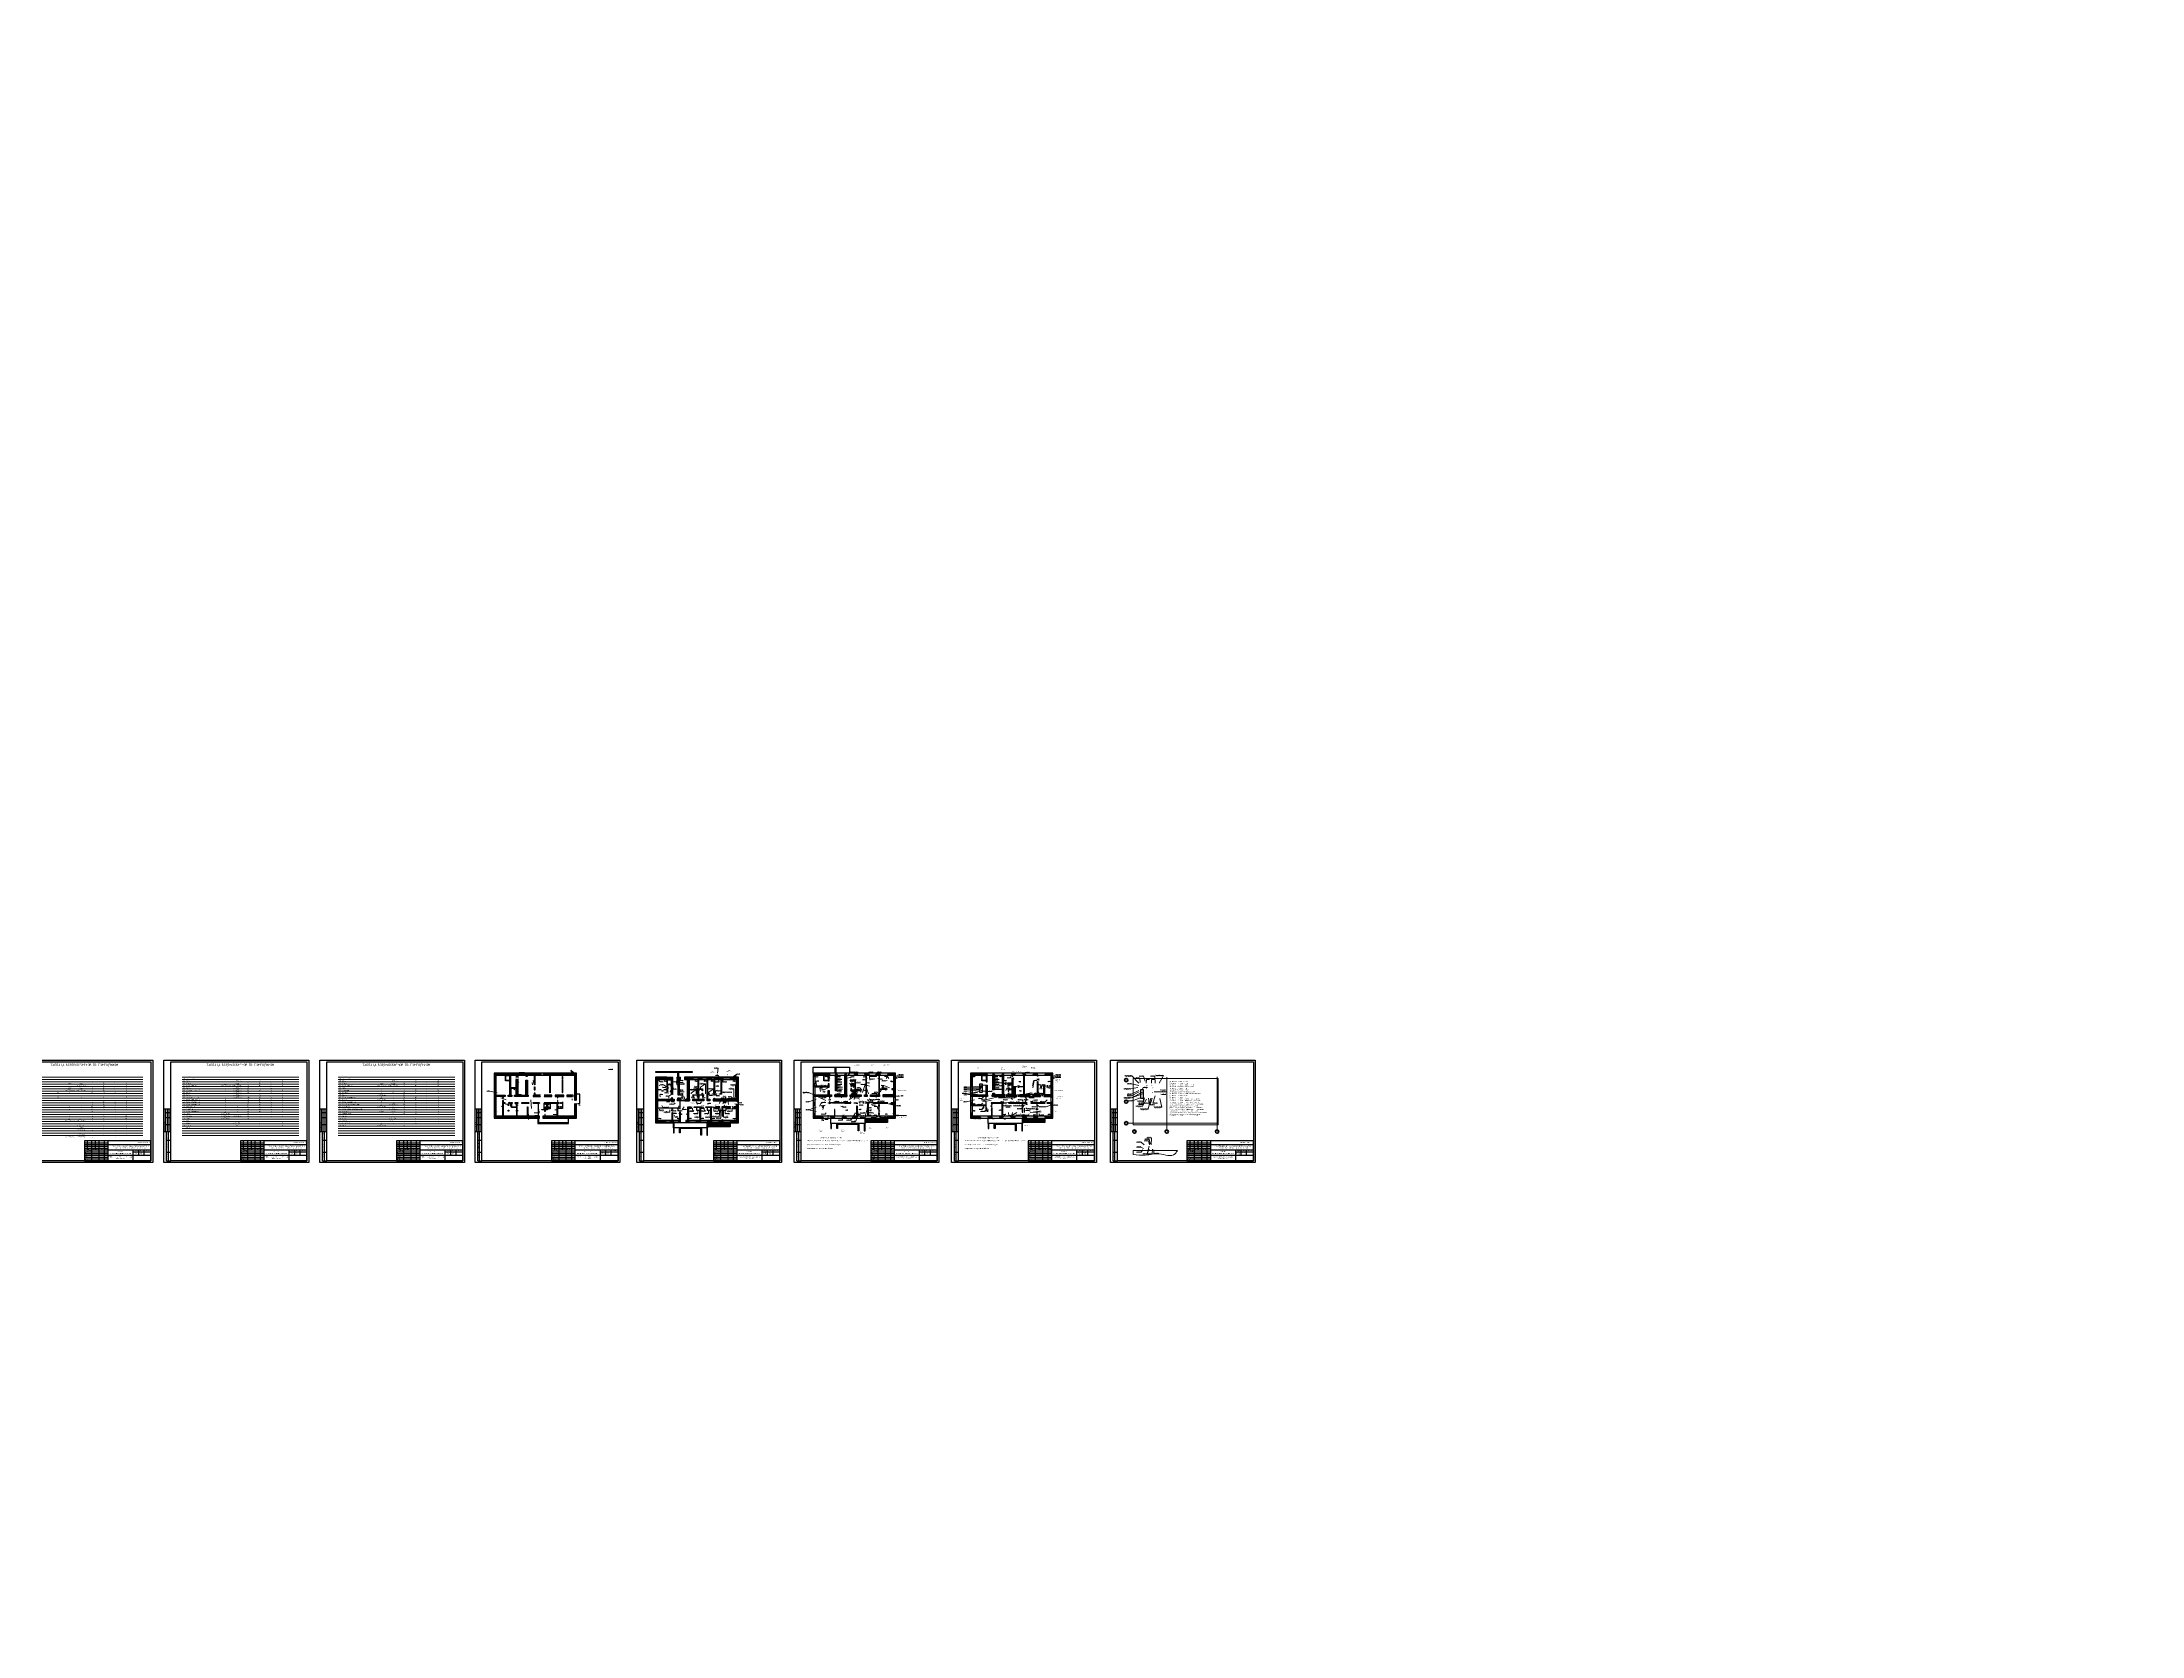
# Paper-space layout 'Лист2' of a CAD drawing. Header units: millimetres. Extents: x 26 to 231, y 20 to 176.
# The model-space entities are those that its viewports show. They can reach past a viewport. Long polylines and large blocks are cut down to what shows.
import ezdxf
from ezdxf.enums import TextEntityAlignment as Align

# ---------------------------------------------------------------- set-up
doc = ezdxf.new("R2010")
doc.units = ezdxf.units.MM
for name, color, linetype, lineweight in [('0_stena new', 5, 'Continuous', 5), ('12 текст рамки', 7, 'Continuous', 30), ('13 рамка', 7, 'Continuous', 30), ('1А монолит', 7, 'Continuous', 30), ('A4TXT', 7, 'Continuous', 13), ('DOORS', 7, 'Continuous', 5), ('крыльцо', 7, 'Continuous', 25), ('Площади', 14, 'Continuous', 5), ('стены нар', 7, 'Continuous', 30), ('штриховки', 86, 'Continuous', 20)]:
    doc.layers.add(name, color=color, linetype=linetype, lineweight=lineweight)
for name, color, linetype in [('SANTEH', 30, 'Continuous'), ('ОК и Д', 5, 'Continuous'), ('перегородки', 7, 'Continuous')]:
    doc.layers.add(name, color=color, linetype=linetype)
doc.layers.get('0').off()
doc.layers.get('Площади').off()
doc.styles.add('RomanS', font='romans.shx')
doc.styles.add('SPDS', font='SPDS.shx')
doc.styles.add('ВЫС21', font='arial.ttf', dxfattribs={"height": 21})
doc.styles.add('РАМКА', font='arial.ttf')
doc.styles.add('стиль1', font='')
doc.styles.add('ТЕКСТ', font='arial.ttf', dxfattribs={"oblique": 10, "height": 150})
doc.styles.get('стиль1').set_extended_font_data('GOST Common', italic=True)

# ---------------------------------------------------------------- blocks, each defined once
blk = doc.blocks.new('*U66')
at = {"layer": 'стены нар'}
blk.add_lwpolyline([(0, 0), (0, -1200)], dxfattribs=at)
blk = doc.blocks.new('*U67')
at = {"layer": 'стены нар'}
blk.add_lwpolyline([(0, 0), (0, -1200)], dxfattribs=at)
blk = doc.blocks.new('*U68')
at = {"layer": 'стены нар'}
blk.add_lwpolyline([(0, 0), (0, -1200)], dxfattribs=at)
blk = doc.blocks.new('_Oblique')
at = {"color": 0, "linetype": 'ByBlock', "lineweight": -2}
blk.add_line((-0.5, -0.5), (0.5, 0.5), dxfattribs=at)

msp = doc.modelspace()

# ---------------------------------------------------------------- hatches: boundary and pattern name
at = {"layer": 'штриховки', "true_color": 0xc7c8ca}
h = msp.add_hatch(color=9, dxfattribs=at)
h.dxf.hatch_style = 1
h.paths.add_polyline_path([(26529, -37170), (26409, -37170), (26409, -37690), (26529, -37690)])

# ---------------------------------------------------------------- linework, layer by layer
at = {"layer": '0_stena new', "color": 252, "lineweight": 35}
for centre in [(188116, -27642), (188116, -33642), (188116, -39642), (190405, -41970), (199405, -41970), (213405, -41970)]:
    msp.add_circle(centre, 456, dxfattribs=at)
at = {"layer": '12 текст рамки', "color": 7, "lineweight": 15}
for p, q in [((17085, -26392), (16536, -26810)), ((18299, -26750), (19084, -26618)), ((18299, -27050), (19084, -26960)), ((19084, -27302), (18299, -27350)), ((18311, -26392), (19366, -25492)), ((18311, -28275), (19084, -28895)), ((18399, -27796), (19174, -28326)), ((19366, -25492), (20777, -25492)), ((23020, -29008), (22843, -28309)), ((23440, -28958), (23131, -27745)), ((33616, -24891), (33819, -25570)), ((34419, -25570), (33616, -24891)), ((33616, -24891), (34119, -25570)), ((44130, -24739), (45339, -24739)), ((58487, -28174), (58134, -27769)), ((58573, -28998), (58197, -29144)), ((58487, -28174), (59303, -28174)), ((58573, -28998), (59390, -28998)), ((59390, -28998), (60901, -29869)), ((60215, -27912), (59582, -27912)), ((60651, -28781), (61467, -28781)), ((61467, -28781), (61440, -29453)), ((62219, -28093), (62894, -28093)), ((62894, -28093), (63306, -27571)), ((63294, -27828), (62894, -28093)), ((62894, -28093), (63294, -28128)), ((63294, -28428), (62894, -28093)), ((62894, -28093), (63194, -29078)), ((63294, -27828), (64079, -28309)), ((63294, -28128), (64079, -28309)), ((64079, -28309), (63294, -28428)), ((63306, -27571), (64079, -27781)), ((63394, -29078), (64090, -28766)), ((64079, -27781), (64895, -27781)), ((64079, -28309), (64895, -28309)), ((64090, -28766), (65299, -28766)), ((68948, -27912), (68103, -27912)), ((69546, -28683), (71069, -28683)), ((71069, -28683), (69724, -29646)), ((71431, -27912), (70587, -27912)), ((71069, -31097), (71069, -28683)), ((73379, -27912), (72535, -27912)), ((73504, -24299), (74660, -24299)), ((73735, -28144), (74874, -28144)), ((73909, -26325), (74726, -26325)), ((74660, -24299), (74436, -25678)), ((74892, -27708), (74701, -27708)), ((74874, -28144), (74701, -27708)), ((74726, -26325), (74858, -26726)), ((75829, -27708), (76020, -27708)), ((75847, -28144), (76020, -27708)), ((76986, -28144), (75847, -28144)), ((78093, -28985), (79446, -28985)), ((79513, -27912), (78668, -27912)), ((79840, -26004), (78879, -26683)), ((79840, -26004), (79179, -26683)), ((79414, -32282), (79414, -28985)), ((79479, -26683), (79840, -26004)), ((79840, -26004), (80657, -26004)), ((102419, -26734), (101785, -26734)), ((101824, -27943), (102640, -27943)), ((101824, -27943), (101932, -29079)), ((103870, -29208), (104517, -29079)), ((105035, -26614), (104402, -26614)), ((105035, -26614), (105602, -26466)), ((107070, -26650), (107855, -27131)), ((107070, -26950), (107855, -27131)), ((107855, -27131), (107070, -27250)), ((107070, -28075), (107855, -27874)), ((107082, -26392), (107855, -26603)), ((107170, -27700), (107764, -27523)), ((107170, -28425), (107764, -28248)), ((107170, -29025), (107764, -28849)), ((107764, -27523), (108973, -27523)), ((107764, -28248), (108973, -28248)), ((107764, -28849), (108973, -28849)), ((107855, -26603), (108671, -26603)), ((107855, -27131), (108671, -27131)), ((107855, -27874), (108671, -27874)), ((111492, -25465), (110620, -26350)), ((111623, -26771), (110700, -27116)), ((111086, -28676), (112974, -28369)), ((111396, -27062), (111623, -26771)), ((111492, -25465), (113526, -25465)), ((111623, -26771), (112440, -26771)), ((112089, -27538), (111820, -28351)), ((112089, -27538), (112998, -27538)), ((112974, -28369), (114179, -28369)), ((114321, -28869), (115526, -28869)), ((114737, -31114), (115526, -28869)), ((114751, -27600), (115567, -27600)), ((115572, -26734), (114939, -26734)), ((115526, -28869), (116745, -29327)), ((115526, -28869), (116417, -31490)), ((115567, -27600), (116038, -27001)), ((116666, -28401), (116033, -28401)), ((116845, -27660), (116482, -25442)), ((116482, -25442), (117687, -25442)), ((118629, -26654), (116723, -26654)), ((116931, -27384), (117748, -27384)), ((117748, -27384), (118163, -27288)), ((118725, -26430), (118629, -26430)), ((118629, -26430), (118629, -26654)), ((118879, -25442), (119170, -26430)), ((118879, -25442), (120086, -25442)), ((119492, -27430), (119040, -27198)), ((119492, -27430), (120308, -27430)), ((119650, -30868), (120744, -29168)), ((119928, -29168), (120744, -29168)), ((120121, -27894), (121326, -27894)), ((120744, -29168), (120188, -29750)), ((120744, -29168), (122251, -29810)), ((120898, -26652), (121714, -26652)), ((121630, -27734), (121326, -27894)), ((121714, -26652), (121383, -27172)), ((121714, -26652), (122062, -27172)), ((123162, -28005), (122529, -28005)), ((124786, -26210), (124100, -26580)), ((124786, -26552), (124100, -26880)), ((124100, -27180), (124786, -26894)), ((124786, -26210), (126128, -26210)), ((124786, -26552), (126128, -26552)), ((124786, -26894), (126128, -26894)), ((146124, -26687), (145491, -26687)), ((147471, -29800), (148193, -29095)), ((147471, -29200), (148193, -29095)), ((148193, -29095), (147471, -29500)), ((148193, -29095), (147471, -30100)), ((148193, -29095), (149010, -29095)), ((150847, -26650), (151632, -27131)), ((150847, -26950), (151632, -27131)), ((151632, -27131), (150847, -27250)), ((150847, -28075), (151632, -27874)), ((150859, -26392), (151632, -26603)), ((150947, -27700), (151541, -27523)), ((150947, -28425), (151541, -28248)), ((152818, -28418), (150947, -28489)), ((152818, -28418), (150947, -28725)), ((150947, -29025), (151541, -28849)), ((151541, -27523), (152750, -27523)), ((151541, -28248), (152750, -28248)), ((151541, -28849), (152750, -28849)), ((151632, -26603), (152448, -26603)), ((151632, -27131), (152448, -27131)), ((151632, -27874), (152448, -27874)), ((152818, -28418), (153492, -28418)), ((153534, -26657), (152901, -26657)), ((154854, -27798), (154221, -27798)), ((154996, -27015), (155813, -27015)), ((155601, -29337), (155474, -29015)), ((155474, -29015), (156290, -29015)), ((155813, -27015), (156131, -26680)), ((158842, -28072), (158209, -28072)), ((159905, -26330), (159992, -25527)), ((159992, -25527), (161199, -25527)), ((162471, -27795), (162090, -29230)), ((162471, -27795), (162118, -28630)), ((162471, -27795), (162122, -29830)), ((162243, -28030), (162471, -27795)), ((162471, -27795), (163287, -27795)), ((163628, -28965), (164445, -28965)), ((164445, -28965), (164090, -30140)), ((164445, -28965), (164690, -30140)), ((164772, -28965), (165571, -29939)), ((164772, -28965), (165588, -28965)), ((166953, -28041), (166320, -28041)), ((168563, -26210), (167877, -26580)), ((168563, -26552), (167877, -26880)), ((167877, -27180), (168563, -26894)), ((168563, -26210), (169905, -26210)), ((168563, -26552), (169905, -26552)), ((168563, -26894), (169905, -26894)), ((187757, -26462), (189660, -26462)), ((188346, -28705), (189553, -28705)), ((191595, -29177), (189553, -28705)), ((191595, -28527), (189660, -26462)), ((190726, -27063), (191933, -27063)), ((191705, -26574), (192911, -26574)), ((191995, -28277), (191933, -27063)), ((193410, -27977), (192911, -26574)), ((193736, -27519), (193665, -28477)), ((193736, -27519), (194552, -27519)), ((194839, -26574), (196046, -26574)), ((195163, -27519), (195135, -28477)), ((195163, -27519), (195980, -27519)), ((196191, -28477), (196046, -26574)), ((196366, -26332), (198481, -26332)), ((197257, -28477), (198481, -26332)), ((10264, -30718), (11080, -30718)), ((11080, -30718), (13139, -31210)), ((15694, -33135), (14159, -32606)), ((14225, -35001), (14974, -34642)), ((15474, -34375), (16290, -34375)), ((16681, -33824), (16290, -34375)), ((16761, -34310), (16761, -34384)), ((16761, -34384), (16980, -35117)), ((18079, -30198), (17698, -30198)), ((17698, -30198), (19027, -30847)), ((18311, -34310), (18311, -34391)), ((18311, -34391), (18504, -34766)), ((18973, -31611), (19790, -31611)), ((19790, -31611), (19899, -31911)), ((22549, -33094), (22697, -35540)), ((34039, -32840), (34039, -33195)), ((35879, -34650), (36234, -34650)), ((58391, -31695), (59208, -31695)), ((58391, -31695), (58487, -32255)), ((59440, -30650), (58807, -30650)), ((58931, -34718), (59266, -35239)), ((59128, -29687), (59944, -29687)), ((59731, -31158), (60547, -31158)), ((59944, -29687), (60035, -29932)), ((60038, -32072), (60854, -32072)), ((60268, -33726), (61085, -33726)), ((60547, -31158), (60890, -31281)), ((60854, -32072), (61456, -31721)), ((60854, -32072), (60940, -32677)), ((61085, -33726), (61337, -32757)), ((61105, -34380), (62314, -34380)), ((61634, -33726), (61536, -32757)), ((61634, -33726), (62451, -33726)), ((62011, -29503), (62173, -30137)), ((62173, -30137), (62990, -30137)), ((62650, -34063), (62314, -34380)), ((63294, -29453), (64079, -30470)), ((63306, -31308), (64079, -31509)), ((63306, -31558), (64079, -31813)), ((63709, -34818), (63372, -36212)), ((63394, -31030), (63998, -30879)), ((63978, -32631), (64795, -32631)), ((63998, -30879), (65207, -30879)), ((64079, -30470), (64895, -30470)), ((64079, -31509), (64895, -31509)), ((64079, -31813), (64895, -31813)), ((64388, -32254), (65205, -32254)), ((65019, -33418), (64795, -32631)), ((65429, -33613), (65205, -32254)), ((66669, -30299), (68469, -30299)), ((68469, -30299), (67119, -31287)), ((67119, -31478), (67119, -31287)), ((67169, -32327), (67361, -32573)), ((67361, -32573), (68139, -32573)), ((67723, -29901), (68729, -29901)), ((67935, -29481), (68844, -29481)), ((68469, -31478), (68469, -30299)), ((68829, -34158), (68532, -33660)), ((68712, -34313), (68829, -34158)), ((68744, -32393), (68729, -29901)), ((68729, -29901), (69464, -32393)), ((68829, -34158), (69645, -34158)), ((68829, -34158), (68892, -34313)), ((68844, -29481), (69464, -30528)), ((69950, -33663), (69645, -34158)), ((69724, -29858), (69724, -29646)), ((70142, -32573), (70920, -32573)), ((71019, -32466), (70920, -32573)), ((71069, -31478), (71069, -31097)), ((71692, -34313), (71856, -34192)), ((71779, -30080), (73302, -30080)), ((71856, -34192), (72621, -34192)), ((71856, -34192), (71872, -34313)), ((73302, -30080), (71921, -31069)), ((71921, -31228), (71921, -31069)), ((72224, -31901), (71983, -32044)), ((72224, -31901), (72989, -31901)), ((73216, -32062), (72989, -31901)), ((73302, -31228), (73302, -30080)), ((73882, -30606), (75158, -30606)), ((73882, -31228), (73882, -30606)), ((73932, -31779), (74182, -32008)), ((74844, -29290), (74000, -29290)), ((74182, -32008), (74998, -32008)), ((74946, -34113), (75440, -32710)), ((75309, -31328), (75794, -30996)), ((75440, -32710), (76257, -32710)), ((75794, -30996), (78446, -30996)), ((75906, -32260), (76723, -32260)), ((75938, -34113), (76723, -32260)), ((76134, -34113), (76723, -32260)), ((76723, -32260), (76584, -34113)), ((76714, -33943), (77205, -32739)), ((76723, -32260), (76781, -33613)), ((76829, -34818), (76993, -35636)), ((77510, -34418), (77205, -32739)), ((77205, -32739), (78410, -32739)), ((77443, -32307), (78259, -32307)), ((77555, -30049), (78979, -30049)), ((78917, -32878), (78259, -32307)), ((78469, -34902), (78789, -35629)), ((78630, -34968), (78789, -35629)), ((78979, -32282), (78979, -30049)), ((80733, -34530), (79251, -34243)), ((80409, -34004), (79494, -33483)), ((80409, -34004), (81226, -34004)), ((80733, -34530), (81643, -34530)), ((98153, -31095), (99851, -31095)), ((99035, -33695), (99851, -33695)), ((99851, -31095), (104570, -33357)), ((99851, -33695), (101910, -32987)), ((103387, -33850), (102760, -34900)), ((102869, -29875), (103685, -29875)), ((102869, -29875), (103052, -30784)), ((103053, -29208), (103870, -29208)), ((103095, -32591), (104248, -32591)), ((103188, -34792), (104005, -34792)), ((103315, -30390), (104131, -30390)), ((103387, -33850), (104540, -33850)), ((103387, -33850), (103455, -34110)), ((104005, -34792), (103548, -35235)), ((104005, -34792), (103709, -35835)), ((104408, -30946), (103775, -30946)), ((104005, -34792), (104360, -34594)), ((104005, -34792), (104100, -34597)), ((104131, -30390), (105120, -29790)), ((104248, -32591), (104620, -32264)), ((105973, -33120), (105340, -33120)), ((107133, -33605), (105490, -34260)), ((107082, -29437), (107867, -29250)), ((107082, -30146), (108084, -30566)), ((107082, -30396), (108084, -30870)), ((108524, -29579), (107099, -30052)), ((107133, -33605), (108286, -33605)), ((108524, -29579), (107170, -29651)), ((107170, -29750), (107993, -30211)), ((107732, -31452), (108548, -31452)), ((107867, -29250), (108683, -29250)), ((107993, -30211), (109202, -30211)), ((108084, -30566), (108900, -30566)), ((108084, -30870), (108900, -30870)), ((108524, -29579), (109199, -29579)), ((108772, -32240), (108548, -31452)), ((109415, -35200), (108768, -34909)), ((109415, -35200), (109248, -34909)), ((109490, -33599), (110643, -33599)), ((112643, -32090), (111040, -33050)), ((111438, -32090), (112643, -32090)), ((111734, -29319), (112614, -29319)), ((112170, -29696), (112614, -29319)), ((112440, -33050), (112643, -32090)), ((112638, -32548), (113317, -32548)), ((113391, -31147), (112758, -31147)), ((112832, -32090), (114037, -32090)), ((113026, -30227), (113842, -30227)), ((113204, -29839), (114020, -29839)), ((113317, -32548), (113950, -32465)), ((113317, -32548), (113950, -32915)), ((113766, -33657), (115090, -33657)), ((113806, -34638), (114959, -34638)), ((113842, -30227), (114408, -31041)), ((113900, -32290), (114037, -32090)), ((114020, -29839), (114557, -30428)), ((115437, -33642), (116555, -33897)), ((116522, -35388), (116030, -35010)), ((116137, -33003), (116555, -33550)), ((116555, -33550), (117747, -33550)), ((116555, -33897), (117747, -33897)), ((116631, -32894), (116992, -33171)), ((116992, -33171), (118184, -33171)), ((117273, -34290), (117552, -34620)), ((118710, -31329), (117376, -31329)), ((117552, -34620), (118369, -34620)), ((118900, -30967), (117976, -30967)), ((117993, -35002), (118810, -35002)), ((118275, -33190), (118388, -33083)), ((118388, -33083), (119580, -33083)), ((118650, -32084), (118534, -32519)), ((118629, -31590), (118710, -31329)), ((118820, -31590), (118629, -31590)), ((118650, -32084), (119466, -32084)), ((119569, -36283), (118810, -35002)), ((119145, -35841), (118810, -35002)), ((118900, -30967), (119170, -31590)), ((120847, -33526), (119030, -33526)), ((119180, -34210), (119030, -33526)), ((119030, -33526), (119500, -34210)), ((119476, -33885), (119180, -34210)), ((119180, -34560), (119180, -34941)), ((119476, -33885), (119500, -34210)), ((119476, -33885), (120683, -33885)), ((119500, -34560), (119500, -34941)), ((120437, -29919), (121549, -29919)), ((121299, -30546), (121549, -29919)), ((121581, -30290), (121549, -29919)), ((124226, -34840), (122024, -34229)), ((124226, -34840), (122313, -34154)), ((122563, -34065), (124226, -34840)), ((123170, -31575), (124218, -32087)), ((124788, -33136), (124155, -33136)), ((124218, -32087), (125035, -32087)), ((124226, -34840), (125431, -34840)), ((126045, -32008), (125412, -32008)), ((142496, -31372), (143705, -31372)), ((142838, -33714), (143736, -33714)), ((142946, -29573), (143762, -29573)), ((142946, -29884), (143762, -29884)), ((142946, -30269), (143762, -30269)), ((142946, -30737), (143762, -30737)), ((142946, -31710), (143762, -31710)), ((147271, -30790), (143705, -31372)), ((143736, -33714), (145903, -33126)), ((147221, -29437), (143762, -29573)), ((147221, -29742), (143762, -29884)), ((143762, -29884), (147221, -29928)), ((147221, -30134), (143762, -30269)), ((147221, -30346), (143762, -30737)), ((146771, -31065), (143762, -31710)), ((146771, -31560), (143762, -31710)), ((146096, -34262), (145462, -34262)), ((146766, -34451), (147664, -34451)), ((147048, -32772), (147864, -32772)), ((147471, -30346), (148193, -30744)), ((147664, -34451), (148281, -34081)), ((147778, -33105), (148985, -33105)), ((147864, -32772), (148465, -32394)), ((148000, -35786), (148536, -35020)), ((148159, -33458), (148975, -33458)), ((148193, -30744), (149010, -30744)), ((148975, -33458), (150552, -33327)), ((148985, -33105), (152097, -32409)), ((149667, -30771), (150876, -30771)), ((150859, -29437), (151644, -29250)), ((150947, -29890), (151541, -29833)), ((151541, -29833), (152750, -29833)), ((151644, -29250), (152460, -29250)), ((152590, -29337), (152801, -29251)), ((152623, -32594), (155995, -32594)), ((152801, -29251), (153618, -29251)), ((152864, -33830), (153217, -33720)), ((153217, -33720), (154033, -33720)), ((153877, -34660), (153877, -34757)), ((156177, -34757), (153877, -34757)), ((153901, -33177), (155055, -33177)), ((153977, -34110), (155779, -33761)), ((154601, -30552), (154917, -29864)), ((154917, -29864), (155734, -29864)), ((155498, -31065), (155589, -31564)), ((155589, -31564), (156406, -31564)), ((155779, -33761), (156985, -33761)), ((155995, -32594), (156476, -33028)), ((156241, -32597), (157057, -32597)), ((156757, -34757), (159057, -34757)), ((156985, -33761), (158957, -34110)), ((157057, -32597), (157376, -32262)), ((157057, -32597), (157736, -32286)), ((157579, -33752), (157536, -33644)), ((157579, -33752), (158396, -33752)), ((157999, -33177), (159152, -33177)), ((158968, -30657), (158335, -30657)), ((158396, -33752), (158457, -33655)), ((158913, -35622), (159807, -34560)), ((159057, -34660), (159057, -34757)), ((159152, -33177), (159457, -33555)), ((159680, -33177), (160833, -33177)), ((159905, -31690), (161305, -32581)), ((160195, -31469), (161271, -31270)), ((161271, -31270), (160572, -31575)), ((161271, -31270), (160832, -31615)), ((161271, -31270), (161092, -31655)), ((161271, -31270), (162087, -31270)), ((161305, -32581), (162512, -32581)), ((162153, -33635), (161520, -33635)), ((162275, -33761), (163482, -33761)), ((162326, -33267), (163479, -33267)), ((163228, -31334), (162403, -31334)), ((163537, -34110), (163482, -33761)), ((163537, -34660), (163537, -34718)), ((163537, -34718), (163983, -35121)), ((163948, -31361), (163763, -30940)), ((163948, -31361), (165101, -31361)), ((164137, -33597), (164679, -33752)), ((164679, -33752), (164397, -33486)), ((164679, -33752), (165495, -33752)), ((165495, -33752), (166156, -33112)), ((165837, -35121), (167017, -34614)), ((166939, -29751), (166306, -29751)), ((167017, -34437), (167017, -34614)), ((167117, -34210), (167936, -34652)), ((167936, -34652), (169143, -34652)), ((187432, -30076), (189334, -30076)), ((187442, -32552), (189557, -32552)), ((188346, -31564), (189553, -31564)), ((188346, -31988), (189553, -31988)), ((188643, -33448), (189850, -33448)), ((191385, -29677), (189334, -30076)), ((191645, -30558), (189553, -31564)), ((191735, -30897), (189553, -31988)), ((192685, -31026), (189557, -32552)), ((192635, -31427), (189557, -32552)), ((192305, -32492), (189850, -33448)), ((190768, -34894), (192671, -34894)), ((191280, -33488), (193061, -33488)), ((191562, -34096), (192769, -34096)), ((191562, -34465), (192769, -34465)), ((192873, -29716), (192655, -30171)), ((193735, -32902), (192671, -34894)), ((193210, -32592), (192769, -34465)), ((193035, -32642), (192769, -34096)), ((192873, -29716), (194080, -29716)), ((193276, -34096), (194482, -34096)), ((194925, -32692), (194209, -35740)), ((194335, -32692), (194482, -34096)), ((195360, -32692), (194810, -34538)), ((194810, -34538), (196017, -34538)), ((196128, -32007), (195510, -34071)), ((195510, -34071), (196850, -34071)), ((195876, -30947), (199335, -30950)), ((197444, -32807), (198024, -35177)), ((198085, -30464), (197586, -30346)), ((198085, -31621), (197781, -31550)), ((198085, -30464), (199085, -30464)), ((198085, -31621), (199091, -31621)), ((21838, -37142), (21838, -38567)), ((24328, -36789), (23484, -36789)), ((23614, -37490), (24564, -37490)), ((24849, -36170), (24849, -36847)), ((29581, -37186), (28736, -37186)), ((29539, -35875), (29158, -35875)), ((58772, -38364), (57928, -38364)), ((58284, -35718), (58284, -36033)), ((58284, -36033), (59511, -36033)), ((59266, -35239), (60415, -35239)), ((59476, -36558), (61196, -36558)), ((60415, -35239), (60807, -35049)), ((61196, -35928), (61196, -36558)), ((61646, -35924), (61646, -36230)), ((61646, -36230), (62933, -36230)), ((62616, -37953), (62393, -37353)), ((62616, -37953), (63526, -37953)), ((63796, -38363), (63221, -38363)), ((63372, -36212), (63277, -35298)), ((63372, -36212), (64603, -36212)), ((64636, -35863), (65139, -35100)), ((64636, -35863), (65778, -35863)), ((66390, -35588), (67206, -35588)), ((67246, -38364), (66402, -38364)), ((66669, -36251), (67875, -36251)), ((67257, -35076), (67206, -35588)), ((67489, -35488), (67489, -35869)), ((67875, -36251), (67489, -35869)), ((67797, -36953), (68982, -36953)), ((68042, -37941), (69395, -37941)), ((68982, -36288), (68982, -36953)), ((69395, -36288), (69395, -37941)), ((69790, -35588), (70606, -35588)), ((70674, -38364), (69830, -38364)), ((69869, -36251), (71075, -36251)), ((70496, -35076), (70606, -35588)), ((70689, -35488), (70689, -35869)), ((71075, -36251), (70689, -35869)), ((70777, -36953), (71962, -36953)), ((71022, -37941), (72375, -37941)), ((71962, -36288), (71962, -36953)), ((72375, -36288), (72375, -37941)), ((73654, -38364), (72809, -38364)), ((72923, -37849), (74909, -37849)), ((73199, -35076), (73851, -35629)), ((73419, -35488), (73419, -36251)), ((73419, -36251), (74626, -36251)), ((73718, -35076), (73851, -35629)), ((73761, -36953), (74946, -36953)), ((73851, -35629), (74667, -35629)), ((74028, -38211), (75381, -38211)), ((75219, -35538), (74909, -37849)), ((74946, -36288), (74946, -36953)), ((75381, -36288), (75381, -38211)), ((76134, -36288), (76134, -37941)), ((76134, -37941), (77416, -37941)), ((76584, -36288), (76584, -36953)), ((76584, -36953), (77789, -36953)), ((76993, -35636), (78198, -35636)), ((77115, -36251), (78509, -36251)), ((78509, -35488), (78509, -36251)), ((79513, -38364), (78668, -38364)), ((78789, -35629), (79605, -35629)), ((99035, -35908), (99851, -35908)), ((99851, -35908), (101910, -35200)), ((99851, -35908), (101910, -36400)), ((103232, -37099), (104385, -37099)), ((103990, -38748), (103357, -38748)), ((104279, -38630), (105096, -38630)), ((104654, -36740), (104385, -37099)), ((105096, -38630), (105236, -37390)), ((108005, -38773), (109210, -38773)), ((109421, -37290), (109210, -38773)), ((109415, -35200), (110232, -35200)), ((110640, -36001), (110007, -36001)), ((110359, -38773), (111564, -38773)), ((112780, -36790), (111564, -38773)), ((111639, -39216), (112844, -39216)), ((113593, -37290), (112844, -39216)), ((113469, -36408), (113591, -37173)), ((114187, -37173), (113591, -37173)), ((115497, -37640), (113679, -37640)), ((114411, -35820), (113778, -35820)), ((113989, -36809), (115194, -36809)), ((114148, -38009), (115355, -38009)), ((115194, -36809), (115415, -36640)), ((115355, -38009), (116130, -37540)), ((115497, -37640), (116030, -35741)), ((115497, -37640), (115637, -37540)), ((115780, -37540), (115637, -37540)), ((116030, -35360), (116030, -35741)), ((116095, -36397), (116538, -37391)), ((116509, -36766), (117714, -36766)), ((116522, -35388), (117304, -35388)), ((117134, -37391), (116538, -37391)), ((117291, -36028), (116658, -36028)), ((117195, -38009), (118402, -38009)), ((117714, -36766), (117854, -36890)), ((117853, -37460), (117976, -37383)), ((117976, -37383), (118793, -37383)), ((118402, -38009), (119180, -37540)), ((118402, -38009), (119500, -37540)), ((119180, -37190), (119180, -36809)), ((119180, -37540), (119803, -38017)), ((119500, -37190), (119500, -36809)), ((119803, -38017), (119500, -37540)), ((121620, -38017), (119803, -38017)), ((121705, -37102), (121072, -37102)), ((124221, -37469), (123174, -36907)), ((124221, -37469), (127046, -37469)), ((146101, -36212), (145468, -36212)), ((147183, -35786), (148000, -35786)), ((147613, -36351), (148820, -36351)), ((148000, -35786), (148612, -35280)), ((148820, -36351), (149397, -35380)), ((153358, -35999), (152725, -35999)), ((154657, -37256), (154024, -37256)), ((154641, -35182), (155795, -35182)), ((155501, -37484), (155332, -36681)), ((155501, -37484), (156317, -37484)), ((156317, -37484), (157732, -36681)), ((156532, -36681), (156317, -37484)), ((157372, -37425), (158525, -37425)), ((157760, -35622), (158913, -35622)), ((158525, -37425), (158754, -37031)), ((159761, -37425), (160914, -37425)), ((159831, -36622), (159831, -35469)), ((160101, -36099), (160917, -36099)), ((160207, -35360), (160513, -35624)), ((160513, -35624), (162656, -35624)), ((160914, -37425), (161143, -37031)), ((161427, -35885), (160917, -36099)), ((160917, -36099), (161427, -36260)), ((162278, -36551), (161377, -36613)), ((161819, -35122), (162972, -35122)), ((162278, -36551), (163095, -36551)), ((162914, -37334), (162281, -37334)), ((164235, -36208), (163095, -36551)), ((163095, -36551), (164495, -36447)), ((164077, -37425), (163853, -36982)), ((165837, -35121), (163983, -35121)), ((164077, -37425), (165231, -37425)), ((166972, -37244), (166338, -37244)), ((192094, -35740), (194209, -35740)), ((195909, -35177), (198024, -35177)), ((191024, -44889), (192231, -44889)), ((191024, -46250), (192231, -46250)), ((193085, -45612), (192231, -44889)), ((192935, -46672), (192231, -46250)), ((193113, -44494), (194320, -44494)), ((193339, -44051), (194546, -44051)), ((193897, -43668), (195104, -43668)), ((194468, -46012), (193941, -48193)), ((194635, -45662), (194320, -44494)), ((194785, -45362), (194546, -44051)), ((195085, -45612), (195104, -43668)), ((191024, -47697), (192231, -47697)), ((192785, -47077), (192231, -47697)), ((192726, -48193), (193933, -48193)), ((194460, -46822), (193933, -48193)), ((194122, -48193), (195329, -48193)), ((195435, -46862), (195329, -48193)), ((195776, -47028), (195810, -48033)), ((195810, -48033), (197150, -48033))]:
    msp.add_line(p, q, dxfattribs=at)
at = {"layer": '13 рамка'}
for p, q in [((-79552, -35676), (-77635, -35676)), ((-79073, -41908), (-79073, -35676)), ((-79073, -36635), (-77635, -36635)), ((-79073, -38073), (-77635, -38073)), ((-79073, -39991), (-77635, -39991)), ((-78594, -41908), (-78594, -35676)), ((-78114, -41908), (-78114, -35676)), ((-36164, -35676), (-34246, -35676)), ((-35685, -41908), (-35685, -35676)), ((-35685, -36635), (-34246, -36635)), ((-35685, -38073), (-34246, -38073)), ((-35685, -39991), (-34246, -39991)), ((-35205, -41908), (-35205, -35676)), ((-34726, -41908), (-34726, -35676)), ((6994, -35676), (8911, -35676)), ((7473, -41908), (7473, -35676)), ((7473, -36635), (8911, -36635)), ((7473, -38073), (8911, -38073)), ((7473, -39991), (8911, -39991)), ((7953, -41908), (7953, -35676)), ((8432, -41908), (8432, -35676)), ((51989, -35676), (53907, -35676)), ((52469, -41908), (52469, -35676)), ((52469, -36635), (53907, -36635)), ((52469, -38073), (53907, -38073)), ((52469, -39991), (53907, -39991)), ((52948, -41908), (52948, -35676)), ((53427, -41908), (53427, -35676)), ((95766, -35676), (97684, -35676)), ((96245, -41908), (96245, -35676)), ((96245, -36635), (97684, -36635)), ((96245, -38073), (97684, -38073)), ((96245, -39991), (97684, -39991)), ((96725, -41908), (96725, -35676)), ((97204, -41908), (97204, -35676)), ((139543, -35676), (141460, -35676)), ((140022, -41908), (140022, -35676)), ((140022, -36635), (141460, -36635)), ((140022, -38073), (141460, -38073)), ((140022, -39991), (141460, -39991)), ((140502, -41908), (140502, -35676)), ((140981, -41908), (140981, -35676)), ((183735, -35676), (185653, -35676)), ((184214, -41908), (184214, -35676)), ((184214, -36635), (185653, -36635)), ((184214, -38073), (185653, -38073)), ((184214, -39991), (185653, -39991)), ((184694, -41908), (184694, -35676)), ((185173, -41908), (185173, -35676)), ((-101652, -44558), (-101652, -50058)), ((-83152, -44558), (-101652, -44558)), ((-101652, -45058), (-95152, -45058)), ((-101652, -45558), (-83152, -45558)), ((-101652, -46058), (-95152, -46058)), ((-101652, -46558), (-95152, -46558)), ((-100852, -44558), (-100852, -47058)), ((-99652, -44558), (-99652, -50058)), ((-98652, -44558), (-98652, -47058)), ((-97652, -44558), (-97652, -50058)), ((-96152, -44558), (-96152, -50058)), ((-95152, -44558), (-95152, -50058)), ((-83152, -50058), (-83152, -44558)), ((-79552, -41908), (-77635, -41908)), ((-78785, -50058), (-78785, -41908)), ((-78785, -44305), (-77635, -44305)), ((-78306, -50058), (-78306, -41908)), ((-58263, -44558), (-58263, -50058)), ((-39763, -44558), (-58263, -44558)), ((-58263, -45058), (-51763, -45058)), ((-58263, -45558), (-39763, -45558)), ((-58263, -46058), (-51763, -46058)), ((-58263, -46558), (-51763, -46558)), ((-57463, -44558), (-57463, -47058)), ((-56263, -44558), (-56263, -50058)), ((-55263, -44558), (-55263, -47058)), ((-54263, -44558), (-54263, -50058)), ((-52763, -44558), (-52763, -50058)), ((-51763, -44558), (-51763, -50058)), ((-39763, -50058), (-39763, -44558)), ((-36164, -41908), (-34246, -41908)), ((-35397, -50058), (-35397, -41908)), ((-35397, -44305), (-34246, -44305)), ((-34918, -50058), (-34918, -41908)), ((-14875, -44558), (-14875, -50058)), ((3625, -44558), (-14875, -44558)), ((-14875, -45058), (-8375, -45058)), ((-14875, -45558), (3625, -45558)), ((-14875, -46058), (-8375, -46058)), ((-14875, -46558), (-8375, -46558)), ((-14075, -44558), (-14075, -47058)), ((-12875, -44558), (-12875, -50058)), ((-11875, -44558), (-11875, -47058)), ((-10875, -44558), (-10875, -50058)), ((-9375, -44558), (-9375, -50058)), ((-8375, -44558), (-8375, -50058)), ((3625, -50058), (3625, -44558)), ((6994, -41908), (8911, -41908)), ((7761, -50058), (7761, -41908)), ((7761, -44305), (8911, -44305)), ((8240, -50058), (8240, -41908)), ((28283, -44558), (28283, -50058)), ((46783, -44558), (28283, -44558)), ((28283, -45058), (34783, -45058)), ((28283, -45558), (46783, -45558)), ((28283, -46058), (34783, -46058)), ((28283, -46558), (34783, -46558)), ((29083, -44558), (29083, -47058)), ((30283, -44558), (30283, -50058)), ((31283, -44558), (31283, -47058)), ((32283, -44558), (32283, -50058)), ((33783, -44558), (33783, -50058)), ((34783, -44558), (34783, -50058)), ((46783, -50058), (46783, -44558)), ((51989, -41908), (53907, -41908)), ((52756, -50058), (52756, -41908)), ((52756, -44305), (53907, -44305)), ((53236, -50058), (53236, -41908)), ((73278, -44558), (73278, -50058)), ((91778, -44558), (73278, -44558)), ((73278, -45058), (79778, -45058)), ((73278, -45558), (91778, -45558)), ((73278, -46058), (79778, -46058)), ((73278, -46558), (79778, -46558)), ((74078, -44558), (74078, -47058)), ((75278, -44558), (75278, -50058)), ((76278, -44558), (76278, -47058)), ((77278, -44558), (77278, -50058)), ((78778, -44558), (78778, -50058)), ((79778, -44558), (79778, -50058)), ((91778, -50058), (91778, -44558)), ((95766, -41908), (97684, -41908)), ((96533, -50058), (96533, -41908)), ((96533, -44305), (97684, -44305)), ((97012, -50058), (97012, -41908)), ((117055, -44558), (117055, -50058)), ((135555, -44558), (117055, -44558)), ((117055, -45058), (123555, -45058)), ((117055, -45558), (135555, -45558)), ((117055, -46058), (123555, -46058)), ((117055, -46558), (123555, -46558)), ((117855, -44558), (117855, -47058)), ((119055, -44558), (119055, -50058)), ((120055, -44558), (120055, -47058)), ((121055, -44558), (121055, -50058)), ((122555, -44558), (122555, -50058)), ((123555, -44558), (123555, -50058)), ((135555, -50058), (135555, -44558)), ((139543, -41908), (141460, -41908)), ((140310, -50058), (140310, -41908)), ((140310, -44305), (141460, -44305)), ((140789, -50058), (140789, -41908)), ((160832, -44558), (160832, -50058)), ((179332, -44558), (160832, -44558)), ((160832, -45058), (167332, -45058)), ((160832, -45558), (179332, -45558)), ((160832, -46058), (167332, -46058)), ((160832, -46558), (167332, -46558)), ((161632, -44558), (161632, -47058)), ((162832, -44558), (162832, -50058)), ((163832, -44558), (163832, -47058)), ((164832, -44558), (164832, -50058)), ((166332, -44558), (166332, -50058)), ((167332, -44558), (167332, -50058)), ((179332, -50058), (179332, -44558)), ((183735, -41908), (185653, -41908)), ((184502, -50058), (184502, -41908)), ((184502, -44305), (185653, -44305)), ((184981, -50058), (184981, -41908)), ((205024, -44558), (205024, -50058)), ((223524, -44558), (205024, -44558)), ((205024, -45058), (211524, -45058)), ((205024, -45558), (223524, -45558)), ((205024, -46058), (211524, -46058)), ((205024, -46558), (211524, -46558)), ((205824, -44558), (205824, -47058)), ((207024, -44558), (207024, -50058)), ((208024, -44558), (208024, -47058)), ((209024, -44558), (209024, -50058)), ((210524, -44558), (210524, -50058)), ((211524, -44558), (211524, -50058)), ((223524, -50058), (223524, -44558)), ((-101652, -47058), (-83152, -47058)), ((-101652, -47558), (-95152, -47558)), ((-101652, -48058), (-95152, -48058)), ((-101652, -48058), (-95152, -48058)), ((-101652, -48558), (-83152, -48558)), ((-101652, -49058), (-95152, -49058)), ((-101652, -49058), (-95152, -49058)), ((-101652, -49558), (-95152, -49558)), ((-101652, -49558), (-95152, -49558)), ((-101652, -50058), (-83152, -50058)), ((-101652, -50058), (-83152, -50058)), ((-101652, -50058), (-83152, -50058)), ((-88152, -47058), (-88152, -50058)), ((-88152, -47558), (-83152, -47558)), ((-86652, -47058), (-86652, -48558)), ((-85152, -47058), (-85152, -48558)), ((-78785, -47661), (-77635, -47661)), ((-78785, -50058), (-77635, -50058)), ((-58263, -47058), (-39763, -47058)), ((-58263, -47558), (-51763, -47558)), ((-58263, -48058), (-51763, -48058)), ((-58263, -48058), (-51763, -48058)), ((-58263, -48558), (-39763, -48558)), ((-58263, -49058), (-51763, -49058)), ((-58263, -49058), (-51763, -49058)), ((-58263, -49558), (-51763, -49558)), ((-58263, -49558), (-51763, -49558)), ((-58263, -50058), (-39763, -50058)), ((-58263, -50058), (-39763, -50058)), ((-58263, -50058), (-39763, -50058)), ((-44763, -47058), (-44763, -50058)), ((-44763, -47558), (-39763, -47558)), ((-43263, -47058), (-43263, -48558)), ((-41763, -47058), (-41763, -48558)), ((-35397, -47661), (-34246, -47661)), ((-35397, -50058), (-34246, -50058)), ((-14875, -47058), (3625, -47058)), ((-14875, -47558), (-8375, -47558)), ((-14875, -48058), (-8375, -48058)), ((-14875, -48058), (-8375, -48058)), ((-14875, -48558), (3625, -48558)), ((-14875, -49058), (-8375, -49058)), ((-14875, -49058), (-8375, -49058)), ((-14875, -49558), (-8375, -49558)), ((-14875, -49558), (-8375, -49558)), ((-14875, -50058), (3625, -50058)), ((-14875, -50058), (3625, -50058)), ((-14875, -50058), (3625, -50058)), ((-1375, -47058), (-1375, -50058)), ((-1375, -47558), (3625, -47558)), ((125, -47058), (125, -48558)), ((1625, -47058), (1625, -48558)), ((7761, -47661), (8911, -47661)), ((7761, -50058), (8911, -50058)), ((28283, -47058), (46783, -47058)), ((28283, -47558), (34783, -47558)), ((28283, -48058), (34783, -48058)), ((28283, -48058), (34783, -48058)), ((28283, -48558), (46783, -48558)), ((28283, -49058), (34783, -49058)), ((28283, -49058), (34783, -49058)), ((28283, -49558), (34783, -49558)), ((28283, -49558), (34783, -49558)), ((28283, -50058), (46783, -50058)), ((28283, -50058), (46783, -50058)), ((28283, -50058), (46783, -50058)), ((41783, -47058), (41783, -50058)), ((41783, -47558), (46783, -47558)), ((43283, -47058), (43283, -48558)), ((44783, -47058), (44783, -48558)), ((52756, -47661), (53907, -47661)), ((52756, -50058), (53907, -50058)), ((73278, -47058), (91778, -47058)), ((73278, -47558), (79778, -47558)), ((73278, -48058), (79778, -48058)), ((73278, -48058), (79778, -48058)), ((73278, -48558), (91778, -48558)), ((73278, -49058), (79778, -49058)), ((73278, -49058), (79778, -49058)), ((73278, -49558), (79778, -49558)), ((73278, -49558), (79778, -49558)), ((73278, -50058), (91778, -50058)), ((73278, -50058), (91778, -50058)), ((73278, -50058), (91778, -50058)), ((86778, -47058), (86778, -50058)), ((86778, -47558), (91778, -47558)), ((88278, -47058), (88278, -48558)), ((89778, -47058), (89778, -48558)), ((96533, -47661), (97684, -47661)), ((96533, -50058), (97684, -50058)), ((117055, -47058), (135555, -47058)), ((117055, -47558), (123555, -47558)), ((117055, -48058), (123555, -48058)), ((117055, -48058), (123555, -48058)), ((117055, -48558), (135555, -48558)), ((117055, -49058), (123555, -49058)), ((117055, -49058), (123555, -49058)), ((117055, -49558), (123555, -49558)), ((117055, -49558), (123555, -49558)), ((117055, -50058), (135555, -50058)), ((117055, -50058), (135555, -50058)), ((117055, -50058), (135555, -50058)), ((130555, -47058), (130555, -50058)), ((130555, -47558), (135555, -47558)), ((132055, -47058), (132055, -48558)), ((133555, -47058), (133555, -48558)), ((140310, -47661), (141460, -47661)), ((140310, -50058), (141460, -50058)), ((160832, -47058), (179332, -47058)), ((160832, -47558), (167332, -47558)), ((160832, -48058), (167332, -48058)), ((160832, -48058), (167332, -48058)), ((160832, -48558), (179332, -48558)), ((160832, -49058), (167332, -49058)), ((160832, -49058), (167332, -49058)), ((160832, -49558), (167332, -49558)), ((160832, -49558), (167332, -49558)), ((160832, -50058), (179332, -50058)), ((160832, -50058), (179332, -50058)), ((160832, -50058), (179332, -50058)), ((174332, -47058), (174332, -50058)), ((174332, -47558), (179332, -47558)), ((175832, -47058), (175832, -48558)), ((177332, -47058), (177332, -48558)), ((184502, -47661), (185653, -47661)), ((184502, -50058), (185653, -50058)), ((205024, -47058), (223524, -47058)), ((205024, -47558), (211524, -47558)), ((205024, -48058), (211524, -48058)), ((205024, -48058), (211524, -48058)), ((205024, -48558), (223524, -48558)), ((205024, -49058), (211524, -49058)), ((205024, -49058), (211524, -49058)), ((205024, -49558), (211524, -49558)), ((205024, -49558), (211524, -49558)), ((205024, -50058), (223524, -50058)), ((205024, -50058), (223524, -50058)), ((205024, -50058), (223524, -50058)), ((218524, -47058), (218524, -50058)), ((218524, -47558), (223524, -47558)), ((220024, -47058), (220024, -48558)), ((221524, -47058), (221524, -48558))]:
    msp.add_line(p, q, dxfattribs=at)
for points in [[(-122941, -22062), (-82672, -22062), (-82672, -50537), (-122941, -50537)], [(-121023, -22541), (-83152, -22541), (-83152, -50058), (-121023, -50058)], [(-79552, -22062), (-39284, -22062), (-39284, -50537), (-79552, -50537)], [(-77635, -22541), (-39763, -22541), (-39763, -50058), (-77635, -50058)], [(-36164, -22062), (4104, -22062), (4104, -50537), (-36164, -50537)], [(-34246, -22541), (3625, -22541), (3625, -50058), (-34246, -50058)], [(6994, -22062), (47262, -22062), (47262, -50537), (6994, -50537)], [(8911, -22541), (46783, -22541), (46783, -50058), (8911, -50058)], [(51989, -22062), (92258, -22062), (92258, -50537), (51989, -50537)], [(53907, -22541), (91778, -22541), (91778, -50058), (53907, -50058)], [(95766, -22062), (136034, -22062), (136034, -50537), (95766, -50537)], [(97684, -22541), (135555, -22541), (135555, -50058), (97684, -50058)], [(139543, -22062), (179811, -22062), (179811, -50537), (139543, -50537)], [(141460, -22541), (179332, -22541), (179332, -50058), (141460, -50058)], [(183735, -22062), (224003, -22062), (224003, -50537), (183735, -50537)], [(185653, -22541), (223524, -22541), (223524, -50058), (185653, -50058)]]:
    msp.add_lwpolyline(points, close=True, dxfattribs=at)
at = {"layer": '1А монолит', "color": 3, "lineweight": 50}
for p, q in [((105675, -26933), (105017, -26933)), ((105675, -26933), (105405, -26844)), ((105675, -26933), (105405, -27023)), ((154666, -28340), (154577, -28610)), ((154666, -28340), (154666, -28998)), ((154666, -28340), (154756, -28610)), ((156827, -27182), (156169, -27182)), ((156827, -27182), (156557, -27093)), ((156827, -27182), (156557, -27271)), ((158185, -29165), (158095, -29434)), ((158185, -29165), (158185, -29823)), ((158185, -29165), (158274, -29434)), ((163871, -27450), (163213, -27450)), ((163871, -27450), (163601, -27361)), ((163871, -27450), (163601, -27539)), ((166203, -29689), (166203, -29031)), ((150462, -34875), (150732, -34786)), ((150462, -34875), (150873, -34875)), ((150462, -34875), (150732, -34964)), ((154883, -31610), (154793, -31879)), ((154883, -31610), (154883, -32268)), ((154883, -31610), (154972, -31879)), ((158185, -31610), (158095, -31879)), ((158185, -31610), (158185, -32268)), ((158185, -31610), (158274, -31879)), ((160344, -34480), (160255, -34210)), ((160344, -34480), (160344, -33822)), ((160344, -34480), (160434, -34210)), ((164763, -31474), (164674, -31743)), ((164763, -31474), (164763, -32132)), ((164763, -31474), (164852, -31743)), ((166203, -29689), (166113, -29419)), ((166203, -29689), (166292, -29419)), ((149552, -35789), (149462, -36059)), ((149552, -35789), (149552, -36447)), ((149552, -35789), (149641, -36059)), ((159656, -37356), (158998, -37356)), ((159656, -37356), (159386, -37267)), ((159656, -37356), (159386, -37445)), ((162938, -35715), (163208, -35626)), ((162938, -35715), (163596, -35715)), ((162938, -35715), (163208, -35804))]:
    msp.add_line(p, q, dxfattribs=at)
at = {"layer": '1А монолит', "lineweight": 5}
for p, q in [((190085, -27172), (190085, -40112)), ((213705, -27172), (190085, -27172)), ((213705, -27172), (213705, -40112)), ((213705, -40112), (190085, -40112)), ((190085, -47177), (202351, -47177)), ((190085, -47177), (190085, -48336))]:
    msp.add_line(p, q, dxfattribs=at)
at = {"layer": '1А монолит', "color": 8, "lineweight": 5}
for p, q in [((199405, -26842), (199405, -41491)), ((213405, -26776), (213405, -41491)), ((213405, -39642), (188572, -39642))]:
    msp.add_line(p, q, dxfattribs=at)
at = {"layer": '1А монолит', "lineweight": 5}
msp.add_spline([(190085, -48336), (193424, -48491), (197292, -48169), (201706, -48169), (202351, -47177)], degree=3, dxfattribs=at)
at = {"layer": 'A4TXT'}
for p, q in [((-117872, -26785), (-85394, -26785)), ((-74484, -26785), (-42005, -26785)), ((-31095, -26785), (1383, -26785)), ((-117872, -33935), (-85394, -33935)), ((-117872, -34585), (-85394, -34585)), ((-74484, -33935), (-42005, -33935)), ((-74484, -34585), (-42005, -34585)), ((-31095, -33935), (1383, -33935)), ((-31095, -34585), (1383, -34585)), ((-117872, -35235), (-85394, -35235)), ((-117872, -35885), (-85394, -35885)), ((-117872, -36535), (-85394, -36535)), ((-117872, -37185), (-85394, -37185)), ((-117872, -37835), (-85394, -37835)), ((-117872, -38485), (-85394, -38485)), ((-117872, -39135), (-85394, -39135)), ((-117872, -39785), (-85394, -39785)), ((-117872, -40435), (-85394, -40435)), ((-74484, -35235), (-42005, -35235)), ((-74484, -35885), (-42005, -35885)), ((-74484, -36535), (-42005, -36535)), ((-74484, -37185), (-42005, -37185)), ((-74484, -37835), (-42005, -37835)), ((-74484, -38485), (-42005, -38485)), ((-74484, -39135), (-42005, -39135)), ((-74484, -39785), (-42005, -39785)), ((-74484, -40435), (-42005, -40435)), ((-31095, -35235), (1383, -35235)), ((-31095, -35885), (1383, -35885)), ((-31095, -36535), (1383, -36535)), ((-31095, -37185), (1383, -37185)), ((-31095, -37835), (1383, -37835)), ((-31095, -38485), (1383, -38485)), ((-31095, -39135), (1383, -39135)), ((-31095, -39785), (1383, -39785)), ((-31095, -40435), (1383, -40435)), ((-117872, -41085), (-85394, -41085)), ((-117872, -41735), (-85394, -41735)), ((-117872, -42385), (-85394, -42385)), ((-117872, -43035), (-85394, -43035)), ((-74484, -41085), (-42005, -41085)), ((-74484, -41735), (-42005, -41735)), ((-74484, -42385), (-42005, -42385)), ((-74484, -43035), (-42005, -43035)), ((-31095, -41085), (1383, -41085)), ((-31095, -41735), (1383, -41735)), ((-31095, -42385), (1383, -42385)), ((-31095, -43035), (1383, -43035))]:
    msp.add_line(p, q, dxfattribs=at)
at = {"layer": 'DOORS', "ltscale": 100}
for p, q in [((-117872, -27435), (-85394, -27435)), ((-117872, -28085), (-85394, -28085)), ((-117872, -28735), (-85394, -28735)), ((-74484, -27435), (-42005, -27435)), ((-74484, -28085), (-42005, -28085)), ((-74484, -28735), (-42005, -28735)), ((-31095, -27435), (1383, -27435)), ((-31095, -28085), (1383, -28085)), ((-31095, -28735), (1383, -28735)), ((-117872, -29385), (-85394, -29385)), ((-117872, -30035), (-85394, -30035)), ((-117872, -30685), (-85394, -30685)), ((-117872, -31335), (-85394, -31335)), ((-117872, -31985), (-85394, -31985)), ((-117872, -32635), (-85394, -32635)), ((-117872, -33285), (-85394, -33285)), ((-74484, -29385), (-42005, -29385)), ((-74484, -30035), (-42005, -30035)), ((-74484, -30685), (-42005, -30685)), ((-74484, -31335), (-42005, -31335)), ((-74484, -31985), (-42005, -31985)), ((-74484, -32635), (-42005, -32635)), ((-74484, -33285), (-42005, -33285)), ((-31095, -29385), (1383, -29385)), ((-31095, -30035), (1383, -30035)), ((-31095, -30685), (1383, -30685)), ((-31095, -31335), (1383, -31335)), ((-31095, -31985), (1383, -31985)), ((-31095, -32635), (1383, -32635)), ((-31095, -33285), (1383, -33285))]:
    msp.add_line(p, q, dxfattribs=at)
at = {"layer": 'SANTEH'}
for p, q in [((57880, -27458), (58180, -27458)), ((58180, -27458), (58480, -27458)), ((58480, -27458), (58780, -27458)), ((58780, -27458), (59080, -27458)), ((59080, -27458), (59380, -27458)), ((59380, -27458), (59680, -27458)), ((59680, -27458), (59980, -27458)), ((59980, -27458), (60280, -27458))]:
    msp.add_line(p, q, dxfattribs=at)
for points in [[(157280, -29617), (156580, -29617)], [(156580, -30552), (156580, -29617)], [(157280, -31687), (156580, -31687), (156580, -30752)], [(157280, -31687), (157280, -29617)]]:
    msp.add_lwpolyline(points, dxfattribs=at)
for points in [[(156886, -30187), (156641, -30287), (156641, -30206, 0.4142136), (156631, -30196), (156620, -30196, 0.4142136), (156610, -30206), (156610, -30408, 0.4142136), (156620, -30418), (156631, -30418, 0.4142136), (156641, -30408), (156641, -30327), (156893, -30224)], [(156886, -30877), (156641, -30977), (156641, -30896, 0.4142136), (156631, -30886), (156620, -30886, 0.4142136), (156610, -30896), (156610, -31098, 0.4142136), (156620, -31108), (156631, -31108, 0.4142136), (156641, -31098), (156641, -31017), (156893, -30914)], [(156809, -30259), (157080, -30259, 0.4142136), (157180, -30159), (157180, -29759, 0.4142136), (157080, -29659), (156780, -29659, 0.4142136), (156680, -29759), (156680, -30159, 0.2859958), (156736, -30249)], [(156809, -30949), (157080, -30949, 0.4142136), (157180, -30849), (157180, -30449, 0.4142136), (157080, -30349), (156780, -30349, 0.4142136), (156680, -30449), (156680, -30849, 0.2859958), (156736, -30939)], [(156893, -30914, 0.3047567), (156900, -30905), (156900, -30887, 0.5328529), (156886, -30877)]]:
    msp.add_lwpolyline(points, format="xyb", dxfattribs=at)
msp.add_lwpolyline([(157180, -31139, 0.4142136), (157080, -31039), (156780, -31039, 0.4142136), (156680, -31139), (156680, -31539, 0.4142136), (156780, -31639), (157080, -31639, 0.4142136), (157180, -31539)], format="xyb", close=True, dxfattribs=at)
for centre in [(156790, -29777), (156790, -30467), (156790, -31157)]:
    msp.add_circle(centre, 49.6, dxfattribs=at)
at = {"layer": 'крыльцо', "lineweight": 30}
for p, q in [((71694, -40628), (71694, -39428)), ((77939, -40628), (71694, -40628)), ((77939, -39428), (77939, -40628)), ((115470, -39450), (115470, -38250)), ((121715, -39450), (115470, -39450)), ((121715, -38250), (121715, -39450)), ((159247, -39450), (159247, -38250)), ((165492, -39450), (159247, -39450)), ((165492, -38250), (165492, -39450))]:
    msp.add_line(p, q, dxfattribs=at)
at = {"layer": 'ОК и Д', "lineweight": 15}
for p, q in [((57274, -27898), (57394, -27898)), ((57394, -27933), (57394, -27833)), ((57394, -27833), (57464, -27833)), ((57394, -27898), (57394, -27833)), ((57394, -27833), (57834, -27833)), ((57394, -29663), (57394, -27933)), ((57464, -27933), (57394, -27933)), ((57429, -29663), (57429, -27933)), ((57464, -27833), (57464, -27933)), ((57464, -29663), (57464, -27933)), ((67669, -27018), (67769, -27018)), ((67669, -27088), (67669, -27018)), ((67734, -27018), (67669, -27018)), ((67669, -27018), (67669, -27458)), ((67769, -27088), (67669, -27088)), ((67734, -26898), (67734, -27018)), ((67769, -27018), (68939, -27018)), ((67769, -27018), (67769, -27088)), ((67769, -27053), (68939, -27053)), ((67769, -27088), (68939, -27088)), ((68939, -27018), (69039, -27018)), ((68939, -27088), (68939, -27018)), ((69039, -27088), (68939, -27088)), ((68974, -26898), (68974, -27018)), ((68974, -27018), (69039, -27018)), ((69039, -27018), (69039, -27088)), ((69039, -27018), (69039, -27458)), ((70129, -27018), (70229, -27018)), ((70129, -27088), (70129, -27018)), ((70194, -27018), (70129, -27018)), ((70129, -27018), (70129, -27458)), ((70229, -27088), (70129, -27088)), ((70194, -26898), (70194, -27018)), ((70229, -27018), (71399, -27018)), ((70229, -27018), (70229, -27088)), ((70229, -27053), (71399, -27053)), ((70229, -27088), (71399, -27088)), ((71399, -27018), (71499, -27018)), ((71399, -27088), (71399, -27018)), ((71499, -27088), (71399, -27088)), ((71434, -26898), (71434, -27018)), ((71434, -27018), (71499, -27018)), ((71499, -27018), (71499, -27088)), ((71499, -27018), (71499, -27458)), ((72839, -27018), (72939, -27018)), ((72839, -27088), (72839, -27018)), ((72904, -27018), (72839, -27018)), ((72839, -27018), (72839, -27458)), ((72939, -27088), (72839, -27088)), ((72904, -26898), (72904, -27018)), ((72939, -27018), (73369, -27018)), ((72939, -27018), (72939, -27088)), ((72939, -27053), (73369, -27053)), ((72939, -27088), (73369, -27088)), ((73369, -27018), (73469, -27018)), ((73369, -27088), (73369, -27018)), ((73469, -27088), (73369, -27088)), ((73404, -26898), (73404, -27018)), ((73404, -27018), (73469, -27018)), ((73469, -27018), (73469, -27088)), ((73469, -27018), (73469, -27458)), ((75989, -27018), (76089, -27018)), ((75989, -27088), (75989, -27018)), ((76054, -27018), (75989, -27018)), ((75989, -27018), (75989, -27458)), ((76089, -27088), (75989, -27088)), ((76054, -26898), (76054, -27018)), ((76089, -27018), (77849, -27018)), ((76089, -27018), (76089, -27088)), ((76089, -27053), (77849, -27053)), ((76089, -27088), (77849, -27088)), ((77849, -27018), (77949, -27018)), ((77849, -27088), (77849, -27018)), ((77949, -27088), (77849, -27088)), ((77884, -26898), (77884, -27018)), ((77884, -27018), (77949, -27018)), ((77949, -27018), (77949, -27088)), ((77949, -27018), (77949, -27458)), ((57274, -29698), (57394, -29698)), ((57274, -30868), (57394, -30868)), ((57274, -32668), (57394, -32668)), ((57274, -33538), (57394, -33538)), ((57274, -34798), (57394, -34798)), ((57394, -29763), (57394, -29663)), ((57394, -29663), (57464, -29663)), ((57394, -29698), (57394, -29763)), ((57464, -29763), (57394, -29763)), ((57394, -29763), (57834, -29763)), ((57394, -30903), (57394, -30803)), ((57394, -30803), (57464, -30803)), ((57394, -30868), (57394, -30803)), ((57394, -30803), (57834, -30803)), ((57394, -32633), (57394, -30903)), ((57464, -30903), (57394, -30903)), ((57394, -32733), (57394, -32633)), ((57394, -32633), (57464, -32633)), ((57394, -32668), (57394, -32733)), ((57464, -32733), (57394, -32733)), ((57394, -32733), (57834, -32733)), ((57394, -33573), (57394, -33473)), ((57394, -33473), (57464, -33473)), ((57394, -33538), (57394, -33473)), ((57394, -33473), (57834, -33473)), ((57394, -34763), (57394, -33573)), ((57464, -33573), (57394, -33573)), ((57394, -34863), (57394, -34763)), ((57394, -34763), (57464, -34763)), ((57394, -34798), (57394, -34863)), ((57464, -34863), (57394, -34863)), ((57394, -34863), (57834, -34863)), ((57429, -32633), (57429, -30903)), ((57429, -34763), (57429, -33573)), ((57464, -29663), (57464, -29763)), ((57464, -30803), (57464, -30903)), ((57464, -32633), (57464, -30903)), ((57464, -32633), (57464, -32733)), ((57464, -33473), (57464, -33573)), ((57464, -34763), (57464, -33573)), ((57464, -34763), (57464, -34863)), ((80054, -34373), (79614, -34373)), ((80054, -34893), (79614, -34893)), ((79984, -34473), (79984, -34373)), ((79984, -34373), (80054, -34373)), ((79984, -34473), (79984, -34793)), ((80054, -34473), (79984, -34473)), ((79984, -34893), (79984, -34793)), ((79984, -34793), (80054, -34793)), ((80054, -34893), (79984, -34893)), ((80019, -34473), (80019, -34793)), ((80054, -34373), (80054, -34473)), ((80054, -34438), (80054, -34373)), ((80174, -34438), (80054, -34438)), ((80054, -34473), (80054, -34793)), ((80054, -34793), (80054, -34893)), ((80174, -34828), (80054, -34828)), ((80054, -34828), (80054, -34893)), ((57274, -36138), (57394, -36138)), ((57274, -37938), (57394, -37938)), ((57394, -36173), (57394, -36073)), ((57394, -36073), (57464, -36073)), ((57394, -36138), (57394, -36073)), ((57394, -36073), (57834, -36073)), ((57394, -37903), (57394, -36173)), ((57464, -36173), (57394, -36173)), ((57394, -38003), (57394, -37903)), ((57394, -37903), (57464, -37903)), ((57394, -37938), (57394, -38003)), ((57464, -38003), (57394, -38003)), ((57394, -38003), (57834, -38003)), ((57429, -37903), (57429, -36173)), ((57464, -36073), (57464, -36173)), ((57464, -37903), (57464, -36173)), ((57464, -37903), (57464, -38003)), ((60079, -39308), (60079, -38868)), ((60079, -39308), (60079, -39238)), ((60079, -39238), (60179, -39238)), ((60179, -39308), (60079, -39308)), ((60144, -39308), (60079, -39308)), ((60144, -39428), (60144, -39308)), ((60179, -39238), (60179, -39308)), ((61159, -39238), (60179, -39238)), ((61159, -39273), (60179, -39273)), ((61159, -39308), (60179, -39308)), ((61159, -39308), (61159, -39238)), ((61159, -39238), (61259, -39238)), ((61259, -39308), (61159, -39308)), ((61194, -39428), (61194, -39308)), ((61194, -39308), (61259, -39308)), ((61259, -39308), (61259, -38868)), ((61259, -39238), (61259, -39308)), ((62209, -39308), (62209, -38868)), ((62209, -39308), (62209, -39238)), ((62209, -39238), (62309, -39238)), ((62309, -39308), (62209, -39308)), ((62274, -39308), (62209, -39308)), ((62274, -39428), (62274, -39308)), ((62309, -39238), (62309, -39308)), ((63479, -39238), (62309, -39238)), ((63479, -39273), (62309, -39273)), ((63479, -39308), (62309, -39308)), ((63479, -39308), (63479, -39238)), ((63479, -39238), (63579, -39238)), ((63579, -39308), (63479, -39308)), ((63514, -39428), (63514, -39308)), ((63514, -39308), (63579, -39308)), ((63579, -39308), (63579, -38868)), ((63579, -39238), (63579, -39308)), ((66564, -39308), (66564, -38868)), ((66564, -39308), (66564, -39238)), ((66564, -39238), (66664, -39238)), ((66664, -39308), (66564, -39308)), ((66629, -39308), (66564, -39308)), ((66629, -39428), (66629, -39308)), ((66664, -39238), (66664, -39308)), ((68424, -39238), (66664, -39238)), ((68424, -39273), (66664, -39273)), ((68424, -39308), (66664, -39308)), ((68424, -39308), (68424, -39238)), ((68424, -39238), (68524, -39238)), ((68524, -39308), (68424, -39308)), ((68459, -39428), (68459, -39308)), ((68459, -39308), (68524, -39308)), ((68524, -39308), (68524, -38868)), ((68524, -39238), (68524, -39308)), ((69724, -39308), (69724, -38868)), ((69724, -39308), (69724, -39238)), ((69724, -39238), (69824, -39238)), ((69824, -39308), (69724, -39308)), ((69789, -39308), (69724, -39308)), ((69789, -39428), (69789, -39308)), ((69824, -39238), (69824, -39308)), ((71584, -39238), (69824, -39238)), ((71584, -39273), (69824, -39273)), ((71584, -39308), (69824, -39308)), ((71584, -39308), (71584, -39238)), ((71584, -39238), (71684, -39238)), ((71684, -39308), (71584, -39308)), ((71619, -39428), (71619, -39308)), ((71619, -39308), (71684, -39308)), ((71684, -39308), (71684, -38868)), ((71684, -39238), (71684, -39308)), ((72829, -39308), (72829, -38868)), ((72829, -39308), (72829, -39238)), ((72829, -39238), (72929, -39238)), ((72929, -39308), (72829, -39308)), ((72894, -39308), (72829, -39308)), ((72894, -39428), (72894, -39308)), ((72929, -39238), (72929, -39308)), ((74689, -39238), (72929, -39238)), ((74689, -39273), (72929, -39273)), ((74689, -39308), (72929, -39308)), ((74689, -39308), (74689, -39238)), ((74689, -39238), (74789, -39238)), ((74789, -39308), (74689, -39308)), ((74724, -39428), (74724, -39308)), ((74724, -39308), (74789, -39308)), ((74789, -39308), (74789, -38868)), ((74789, -39238), (74789, -39308)), ((76009, -39308), (76009, -38868)), ((76009, -39308), (76009, -39238)), ((76009, -39238), (76109, -39238)), ((76109, -39308), (76009, -39308)), ((76074, -39308), (76009, -39308)), ((76074, -39428), (76074, -39308)), ((76109, -39238), (76109, -39308)), ((77839, -39238), (76109, -39238)), ((77839, -39273), (76109, -39273)), ((77839, -39308), (76109, -39308)), ((77839, -39308), (77839, -39238)), ((77839, -39238), (77939, -39238)), ((77939, -39308), (77839, -39308)), ((77874, -39428), (77874, -39308)), ((77874, -39308), (77939, -39308)), ((77939, -39308), (77939, -38868)), ((77939, -39238), (77939, -39308))]:
    msp.add_line(p, q, dxfattribs=at)
at = {"layer": 'ОК и Д'}
for p, q in [((61994, -26998), (62044, -26998)), ((62044, -27058), (61994, -27058)), ((62044, -26998), (62044, -27058)), ((63094, -26998), (63044, -26998)), ((63044, -26998), (63044, -27058)), ((63044, -27058), (63094, -27058)), ((64144, -26998), (64194, -26998)), ((64194, -27058), (64144, -27058)), ((64194, -26998), (64194, -27058)), ((65244, -26998), (65194, -26998)), ((65194, -26998), (65194, -27058)), ((65194, -27058), (65244, -27058)), ((64314, -33308), (65544, -33308))]:
    msp.add_line(p, q, dxfattribs=at)
at = {"layer": 'ОК и Д', "color": 1}
for p, q in [((160047, -32315), (160422, -32965)), ((160047, -33815), (160364, -33135))]:
    msp.add_line(p, q, dxfattribs=at)
at = {"layer": 'ОК и Д', "color": 7, "lineweight": 15, "transparency": 33554687}
for p, q in [((149197, -35220), (149077, -35220)), ((149197, -35750), (149077, -35750))]:
    msp.add_line(p, q, dxfattribs=at)
at = {"layer": 'ОК и Д', "color": 7, "lineweight": 15}
for p, q in [((149095, -35320), (149095, -35220)), ((149095, -35220), (149165, -35220)), ((149095, -35320), (149095, -35650)), ((149165, -35320), (149095, -35320)), ((149095, -35750), (149095, -35650)), ((149095, -35650), (149165, -35650)), ((149165, -35750), (149095, -35750)), ((149130, -35320), (149130, -35650)), ((149165, -35220), (149165, -35320)), ((149165, -35320), (149165, -35650)), ((149165, -35650), (149165, -35750))]:
    msp.add_line(p, q, dxfattribs=at)
at = {"layer": 'перегородки', "lineweight": 30}
for p, q in [((12839, -26280), (18449, -26280)), ((15419, -27830), (15419, -26280)), ((15419, -26280), (16649, -26280)), ((16649, -27830), (15419, -27830)), ((15519, -27730), (15519, -26380)), ((15519, -26380), (16649, -26380)), ((16649, -27730), (15519, -27730)), ((16649, -31810), (16649, -26280)), ((16919, -29830), (16919, -26280)), ((57274, -25498), (57274, -25248)), ((57274, -25248), (67404, -25248)), ((63524, -25498), (57274, -25498)), ((61994, -26898), (57274, -26898)), ((57274, -26898), (57274, -39428)), ((57834, -38868), (57834, -27458)), ((57834, -27458), (61994, -27458)), ((60414, -29008), (60414, -27458)), ((60414, -27458), (61644, -27458)), ((60414, -30223), (60414, -29008)), ((61644, -29008), (60414, -29008)), ((60514, -28908), (60514, -27558)), ((60514, -27558), (61644, -27558)), ((61644, -28908), (60514, -28908)), ((60534, -29008), (60534, -30688)), ((61644, -31638), (61644, -27458)), ((61914, -27608), (61644, -27608)), ((61914, -28578), (61644, -28578)), ((61914, -27458), (61914, -31638)), ((61994, -27458), (61994, -26898)), ((63094, -26898), (63094, -27458)), ((64144, -26898), (63094, -26898)), ((63094, -26898), (64144, -26898)), ((63094, -27458), (63444, -27458)), ((63394, -26898), (63394, -25498)), ((63444, -27458), (63444, -31708)), ((63444, -27458), (63894, -27458)), ((65844, -25498), (63524, -25498)), ((63644, -26898), (63644, -25498)), ((63894, -31708), (63894, -27458)), ((63894, -27458), (64144, -27458)), ((64144, -27458), (64144, -26898)), ((80174, -26898), (65244, -26898)), ((65244, -26898), (65244, -27458)), ((65244, -27458), (66094, -27458)), ((67404, -25498), (65844, -25498)), ((66094, -27458), (66544, -27458)), ((66544, -27458), (79614, -27458)), ((67404, -25248), (67404, -25498)), ((69044, -30108), (69044, -27458)), ((69164, -27458), (69164, -30108)), ((71584, -31728), (71584, -27458)), ((71704, -31478), (71704, -27458)), ((73519, -31478), (73519, -27458)), ((73639, -27458), (73639, -31478)), ((75459, -31478), (75459, -27458)), ((75579, -27458), (75579, -31598)), ((79614, -27458), (79614, -33423)), ((80174, -33423), (80174, -26898)), ((101050, -25720), (101050, -24070)), ((101050, -24070), (111180, -24070)), ((107300, -25720), (101050, -25720)), ((105900, -25720), (101050, -25720)), ((101050, -25720), (101050, -38250)), ((101610, -37690), (101610, -26280)), ((101610, -26280), (105900, -26280)), ((103990, -27830), (103990, -26280)), ((105220, -27830), (103990, -27830)), ((104090, -27730), (104090, -26380)), ((104090, -26380), (105220, -26380)), ((105220, -27730), (104090, -27730)), ((105220, -26280), (105220, -27830)), ((105490, -26430), (105220, -26430)), ((105490, -27400), (105220, -27400)), ((105220, -27830), (105490, -27830)), ((105490, -28730), (105220, -28730)), ((105220, -28730), (105220, -29370)), ((105490, -27830), (105490, -26280)), ((105490, -29590), (105490, -28730)), ((123950, -25720), (105900, -25720)), ((105900, -26280), (109870, -26280)), ((107170, -25720), (107170, -24070)), ((107220, -30530), (107220, -26280)), ((109620, -25720), (107300, -25720)), ((107420, -25720), (107420, -24070)), ((107670, -26280), (107670, -30530)), ((111180, -25720), (109620, -25720)), ((109870, -26280), (110320, -26280)), ((110320, -26280), (123390, -26280)), ((111180, -24070), (111180, -25720)), ((111400, -27711), (111300, -27711)), ((111300, -27711), (111300, -27831)), ((111300, -27831), (111400, -27831)), ((112660, -27711), (111400, -27711)), ((111400, -27831), (111400, -27971)), ((111400, -27971), (111520, -27971)), ((111520, -28731), (111400, -28731)), ((111400, -28731), (111400, -28831)), ((111400, -28831), (111400, -28831)), ((111400, -28831), (111400, -28971)), ((111400, -28971), (111540, -28971)), ((111520, -27971), (111520, -27831)), ((111520, -27831), (112660, -27831)), ((111520, -28831), (111520, -28731)), ((112660, -28831), (111520, -28831)), ((111540, -28971), (111540, -29371)), ((111680, -29371), (111680, -28971)), ((111680, -28971), (112660, -28971)), ((112780, -27711), (112660, -27711)), ((112660, -27711), (112660, -27711)), ((112660, -27831), (112660, -28831)), ((112660, -28972), (112660, -30421)), ((112780, -30422), (112780, -27711)), ((115796, -30550), (115800, -26280)), ((115916, -30550), (115920, -26280)), ((119270, -26280), (119270, -31740)), ((119390, -26280), (119390, -30120)), ((123390, -26280), (123390, -32245)), ((123950, -32245), (123950, -25720)), ((151077, -25720), (144827, -25720)), ((149677, -25720), (144827, -25720)), ((144827, -25720), (144827, -38250)), ((145387, -37690), (145387, -26280)), ((145387, -26280), (149677, -26280)), ((148097, -28740), (147297, -28740)), ((147297, -28740), (147297, -29690)), ((147967, -27830), (147967, -26280)), ((149197, -27830), (147967, -27830)), ((148067, -27730), (148067, -26380)), ((148067, -26380), (149197, -26380)), ((149197, -27730), (148067, -27730)), ((148097, -29690), (148097, -28740)), ((149197, -26280), (149197, -28110)), ((149457, -26430), (149197, -26430)), ((149457, -27400), (149197, -27400)), ((149197, -28110), (149467, -28110)), ((149197, -31740), (149197, -29010)), ((149197, -29010), (149467, -29010)), ((149467, -28110), (149467, -26280)), ((149467, -29010), (149467, -31740)), ((167727, -25720), (149677, -25720)), ((149677, -26280), (153647, -26280)), ((150997, -30370), (150997, -26280)), ((153397, -25720), (151077, -25720)), ((151447, -26280), (151447, -30370)), ((154957, -25720), (153397, -25720)), ((153647, -26280), (153647, -31740)), ((153647, -26280), (154097, -26280)), ((154097, -31740), (154097, -26280)), ((154097, -26280), (167167, -26280)), ((154097, -28530), (154197, -28530)), ((154197, -28650), (154097, -28650)), ((154197, -28530), (154197, -28650)), ((155177, -28530), (155097, -28528)), ((155097, -28528), (155097, -28648)), ((155097, -28648), (155177, -28650)), ((156437, -28530), (155177, -28530)), ((155177, -28650), (155177, -29390)), ((155297, -29390), (155297, -28650)), ((155297, -28650), (156437, -28650)), ((156437, -26280), (156437, -26530)), ((156437, -26530), (156437, -26280)), ((156437, -26530), (156557, -26530)), ((156437, -29580), (156437, -27430)), ((156437, -27430), (156557, -27430)), ((156557, -26530), (156557, -26280)), ((156557, -27430), (156557, -29430)), ((159637, -29430), (159637, -26280)), ((159637, -26280), (159757, -26280)), ((159757, -26280), (159757, -31740)), ((163422, -26530), (163422, -26280)), ((163542, -26530), (163422, -26530)), ((163422, -31740), (163422, -28030)), ((163422, -28030), (163542, -28030)), ((163542, -26280), (163542, -26530)), ((163542, -28030), (163542, -29630)), ((167167, -26280), (167167, -32245)), ((167727, -32245), (167727, -25720)), ((12839, -31810), (15334, -31810)), ((15334, -32190), (12839, -32190)), ((14614, -32190), (14614, -32450)), ((14614, -32450), (14864, -32450)), ((14864, -33350), (14614, -33350)), ((14614, -33350), (14614, -37690)), ((14864, -32450), (14864, -32190)), ((14864, -33940), (14864, -33350)), ((15374, -33940), (14864, -33940)), ((14864, -37690), (14864, -34060)), ((14864, -34060), (15374, -34060)), ((15334, -31810), (15334, -32190)), ((15374, -34060), (15374, -33940)), ((16194, -32190), (16194, -31810)), ((16194, -31810), (17184, -31810)), ((17184, -32190), (16194, -32190)), ((16274, -33940), (16274, -34060)), ((16681, -33940), (16274, -33940)), ((16274, -34060), (17144, -34060)), ((16919, -31810), (16649, -31810)), ((17414, -33940), (16840, -33940)), ((18449, -29830), (16919, -29830)), ((18449, -29950), (16919, -29950)), ((16919, -29950), (16919, -31810)), ((17144, -35280), (17144, -34060)), ((17184, -31810), (17184, -32190)), ((17264, -35160), (17264, -34060)), ((17264, -34060), (17414, -34060)), ((17414, -34060), (17414, -33940)), ((18064, -33940), (18064, -34060)), ((18994, -33940), (18064, -33940)), ((18064, -34060), (18994, -34060)), ((18994, -34060), (18994, -33940)), ((29919, -33940), (26231, -33940)), ((26231, -34060), (29789, -34060)), ((29789, -34060), (29789, -37690)), ((30039, -33360), (29919, -33360)), ((29919, -33360), (29919, -33518)), ((29919, -33718), (29919, -33940)), ((30039, -33518), (30039, -33360)), ((30039, -37690), (30039, -33718)), ((57834, -30223), (58674, -30223)), ((58674, -30343), (57834, -30343)), ((57834, -32918), (62344, -32918)), ((62344, -33368), (57834, -33368)), ((58674, -30223), (58674, -30343)), ((59574, -30343), (59574, -30223)), ((59574, -30223), (60414, -30223)), ((60414, -30343), (59574, -30343)), ((60414, -30808), (60414, -30343)), ((60594, -30808), (60414, -30808)), ((60534, -30688), (60594, -30688)), ((60594, -30688), (60594, -30808)), ((61644, -30688), (61294, -30688)), ((61294, -30688), (61294, -30808)), ((61294, -30808), (61644, -30808)), ((61914, -31638), (61644, -31638)), ((61914, -32588), (61644, -32588)), ((61644, -32588), (61644, -32918)), ((61914, -32918), (61914, -32588)), ((62344, -32918), (62344, -33368)), ((63294, -33368), (63294, -32918)), ((63294, -32918), (63444, -32918)), ((64264, -33368), (63294, -33368)), ((63444, -31708), (63894, -31708)), ((63444, -32918), (63444, -32558)), ((63444, -32558), (63894, -32558)), ((63894, -32558), (63894, -32918)), ((63894, -32918), (64264, -32918)), ((63954, -33368), (63954, -35148)), ((64074, -35148), (64074, -33368)), ((64264, -32918), (64264, -33368)), ((66644, -31728), (66544, -31728)), ((66544, -31868), (66644, -31868)), ((66644, -31868), (66644, -31728)), ((67594, -31868), (67594, -31728)), ((67594, -31728), (69044, -31728)), ((67644, -31868), (67594, -31868)), ((67594, -33368), (67594, -32918)), ((67594, -32918), (70594, -32918)), ((70594, -33368), (67594, -33368)), ((67644, -32268), (67644, -31868)), ((67784, -32268), (67644, -32268)), ((69044, -31868), (67784, -31868)), ((67784, -31868), (67784, -32268)), ((69044, -30228), (69044, -30108)), ((69044, -31728), (69044, -30228)), ((69044, -32918), (69044, -31868)), ((69164, -30108), (70284, -30108)), ((70164, -30228), (69164, -30228)), ((69164, -30228), (69164, -31728)), ((69164, -31728), (70164, -31728)), ((70359, -31868), (69164, -31868)), ((69164, -31868), (69164, -32918)), ((70164, -30653), (70164, -30228)), ((70284, -30653), (70164, -30653)), ((70164, -31728), (70164, -31303)), ((70164, -31303), (70284, -31303)), ((70284, -30108), (70284, -30653)), ((70284, -31303), (70284, -31728)), ((70284, -31728), (70594, -31728)), ((70359, -32268), (70359, -31868)), ((70479, -32268), (70359, -32268)), ((70594, -31868), (70479, -31868)), ((70479, -31868), (70479, -32268)), ((70594, -31728), (70594, -31868)), ((70594, -32918), (70594, -33368)), ((71544, -31868), (71544, -31728)), ((71544, -31728), (71584, -31728)), ((71584, -31868), (71544, -31868)), ((71544, -33368), (71544, -32918)), ((71544, -32918), (72299, -32918)), ((72299, -33368), (71544, -33368)), ((71584, -32918), (71584, -31868)), ((72235, -31478), (71704, -31478)), ((71704, -32918), (71704, -31598)), ((71704, -31598), (72235, -31598)), ((72235, -31598), (72235, -31478)), ((72299, -32918), (72299, -33368)), ((73085, -31598), (73085, -31478)), ((73085, -31478), (73519, -31478)), ((73519, -31598), (73085, -31598)), ((79614, -32918), (73249, -32918)), ((73249, -32918), (73249, -33368)), ((73249, -33368), (79614, -33368)), ((73519, -31833), (73519, -31598)), ((73639, -31833), (73519, -31833)), ((73519, -32918), (73519, -32683)), ((73519, -32683), (73639, -32683)), ((73639, -31478), (74124, -31478)), ((74124, -31598), (73639, -31598)), ((73639, -31598), (73639, -31833)), ((73639, -32683), (73639, -32918)), ((74124, -31478), (74124, -31598)), ((74974, -31598), (74974, -31478)), ((74974, -31478), (75459, -31478)), ((75579, -31598), (74974, -31598)), ((76274, -33368), (76274, -33768)), ((76274, -33768), (76394, -33768)), ((76394, -34718), (76274, -34718)), ((76274, -34718), (76274, -35118)), ((76394, -33768), (76394, -33368)), ((76394, -35118), (76394, -34718)), ((78774, -32918), (78774, -32532)), ((78774, -32532), (79614, -32532)), ((79614, -33423), (80174, -33423)), ((79614, -34373), (79614, -38868)), ((80174, -39428), (80174, -34438)), ((105220, -29370), (101610, -29370)), ((101610, -29490), (105220, -29490)), ((101610, -31740), (106120, -31740)), ((106120, -32190), (101610, -32190)), ((105220, -29490), (105220, -29590)), ((105220, -29590), (105490, -29590)), ((105220, -31740), (105220, -30540)), ((105220, -30540), (105490, -30540)), ((105290, -34060), (105290, -33940)), ((105290, -33940), (105570, -33940)), ((105490, -34060), (105290, -34060)), ((105490, -30540), (105490, -31740)), ((105570, -32190), (105570, -32640)), ((105570, -32640), (105690, -32640)), ((105690, -33590), (105570, -33590)), ((105570, -33590), (105570, -33940)), ((105690, -32640), (105690, -32190)), ((105690, -33940), (105690, -33590)), ((108868, -33940), (105690, -33940)), ((106120, -31740), (106120, -32190)), ((109860, -34060), (106560, -34060)), ((107220, -30610), (107220, -30530)), ((107670, -30610), (107220, -30610)), ((107670, -30530), (107670, -30610)), ((108868, -32190), (108868, -32365)), ((108868, -32365), (108988, -32365)), ((108868, -33940), (108868, -33765)), ((108868, -33765), (108988, -33765)), ((108988, -32365), (108988, -32190)), ((108988, -33765), (108988, -33940)), ((111370, -33940), (108988, -33940)), ((109860, -34060), (109980, -34060)), ((109980, -33940), (110790, -33940)), ((110790, -34060), (109980, -34060)), ((109980, -34060), (111370, -34060)), ((111370, -32190), (111370, -31740)), ((111370, -31740), (114370, -31740)), ((111370, -32190), (111370, -32365)), ((114370, -32190), (111370, -32190)), ((111370, -32365), (111490, -32365)), ((111490, -33765), (111370, -33765)), ((111370, -33765), (111370, -33940)), ((111370, -34060), (111490, -34060)), ((111540, -30420), (111400, -30420)), ((111400, -30420), (111400, -30540)), ((111400, -30540), (114370, -30543)), ((111490, -32365), (111490, -32190)), ((111490, -34060), (111490, -33765)), ((111540, -29371), (111680, -29371)), ((111680, -30019), (111540, -30019)), ((111540, -30019), (111540, -30420)), ((111680, -30420), (111680, -30019)), ((112660, -30421), (111680, -30420)), ((111704, -30540), (111704, -30840)), ((111704, -30840), (111824, -30840)), ((111824, -31440), (111704, -31440)), ((111704, -31440), (111704, -31740)), ((111824, -30540), (111824, -30840)), ((113087, -30700), (111824, -31561)), ((111824, -30700), (113087, -31561)), ((111824, -30840), (111824, -30700)), ((111824, -30700), (113087, -30700)), ((111824, -31740), (111824, -31440)), ((111824, -31561), (111824, -31440)), ((113087, -31561), (111824, -31561)), ((112490, -34060), (112490, -33940)), ((112490, -33940), (113400, -33940)), ((113180, -34060), (112490, -34060)), ((114370, -30423), (112780, -30422)), ((113087, -30840), (113087, -30542)), ((113087, -30700), (113087, -30841)), ((113207, -30840), (113087, -30840)), ((113087, -31740), (113087, -31441)), ((113087, -31441), (113207, -31441)), ((113087, -31441), (113087, -31561)), ((113180, -34260), (113180, -34060)), ((113180, -37690), (113180, -34760)), ((113207, -30542), (113207, -30840)), ((113207, -31740), (113207, -31441)), ((113300, -34060), (113300, -34260)), ((113400, -34060), (113300, -34060)), ((113300, -34760), (113300, -37690)), ((113900, -33940), (113990, -33940)), ((113990, -34060), (113900, -34060)), ((113990, -33940), (113990, -34060)), ((114370, -30543), (114370, -30423)), ((114370, -31740), (114370, -32190)), ((114940, -34060), (114940, -33940)), ((114940, -33940), (115137, -33940)), ((115137, -34060), (114940, -34060)), ((115320, -30544), (115320, -30424)), ((115320, -30424), (115796, -30425)), ((115796, -30545), (115320, -30544)), ((115320, -31740), (116075, -31740)), ((115320, -32190), (115320, -31740)), ((116075, -32190), (115320, -32190)), ((115437, -33940), (116720, -33940)), ((116230, -34060), (115437, -34060)), ((115795, -31740), (115796, -30550)), ((115915, -31740), (115916, -30550)), ((116075, -31740), (116075, -32190)), ((116230, -37690), (116230, -34060)), ((116720, -34060), (116350, -34060)), ((116350, -34060), (116350, -37690)), ((116720, -33940), (116720, -34060)), ((117025, -32190), (117025, -31740)), ((117025, -31740), (119485, -31740)), ((119485, -32190), (117025, -32190)), ((120050, -33940), (117670, -33940)), ((117670, -33940), (117670, -34060)), ((117670, -34060), (119280, -34060)), ((119280, -34060), (119280, -37690)), ((119390, -30120), (121380, -30120)), ((121380, -30240), (119390, -30240)), ((119390, -30240), (119390, -31740)), ((119400, -37690), (119400, -34060)), ((119400, -34060), (121810, -34060)), ((119485, -31740), (119485, -32190)), ((121810, -33940), (120050, -33940)), ((123390, -31740), (120435, -31740)), ((120435, -31740), (120435, -32190)), ((120435, -32190), (123390, -32190)), ((121380, -30120), (121380, -30240)), ((121810, -34060), (121810, -33940)), ((123390, -33940), (122760, -33940)), ((122760, -33940), (122760, -34060)), ((122760, -34060), (123390, -34060)), ((123390, -30120), (122880, -30120)), ((122880, -30120), (122880, -30240)), ((122880, -30240), (123390, -30240)), ((123390, -32245), (123390, -37690)), ((123950, -38250), (123950, -32245)), ((145387, -31740), (149578, -31740)), ((149578, -32190), (145387, -32190)), ((149077, -34650), (145387, -34650)), ((149077, -34770), (145387, -34770)), ((147297, -29690), (147297, -30990)), ((147297, -30990), (148097, -30990)), ((148097, -30990), (148097, -29690)), ((149077, -32190), (149077, -32765)), ((149077, -32765), (149197, -32765)), ((149077, -33665), (149077, -35750)), ((149197, -33665), (149077, -33665)), ((149197, -32765), (149197, -32190)), ((149197, -35750), (149197, -33665)), ((149578, -31740), (149578, -32190)), ((153007, -33940), (150527, -33940)), ((150527, -33940), (150527, -34060)), ((150527, -34060), (150687, -34060)), ((150687, -34060), (150687, -34450)), ((150687, -34450), (150807, -34450)), ((150807, -34450), (150807, -34060)), ((150807, -34060), (153607, -34060)), ((150847, -32190), (150847, -31740)), ((150847, -31740), (150997, -31740)), ((151817, -32190), (150847, -32190)), ((151447, -30370), (150997, -30370)), ((150997, -31740), (150997, -31270)), ((150997, -31270), (151447, -31270)), ((153647, -30240), (151447, -30240)), ((151447, -31270), (151447, -31740)), ((151447, -31740), (151817, -31740)), ((153647, -31740), (151817, -31740)), ((151817, -32190), (154197, -32190)), ((153007, -33940), (154847, -33940)), ((153607, -37690), (153607, -34060)), ((154847, -34060), (153727, -34060)), ((153727, -34060), (153727, -37690)), ((154197, -31740), (154097, -31740)), ((154417, -31740), (154197, -31740)), ((154197, -32190), (154417, -32190)), ((154417, -32190), (154417, -31740)), ((155177, -29390), (155297, -29390)), ((155297, -30050), (155177, -30050)), ((155177, -30050), (155177, -30150)), ((155177, -30150), (155177, -30150)), ((155177, -30150), (155177, -30290)), ((155177, -30290), (155317, -30290)), ((155297, -30150), (155297, -30050)), ((156437, -30150), (155297, -30150)), ((155317, -30290), (155317, -30690)), ((155317, -30690), (155457, -30690)), ((155317, -31740), (155317, -31340)), ((155317, -31340), (155457, -31340)), ((155317, -32190), (155317, -31740)), ((155317, -31740), (157617, -31740)), ((157617, -32190), (155317, -32190)), ((159027, -33940), (155377, -33940)), ((155377, -34060), (159207, -34060)), ((155457, -30690), (155457, -30290)), ((155457, -30290), (156437, -30290)), ((155457, -31340), (155457, -31742)), ((156437, -30690), (156437, -29580)), ((156437, -31740), (156437, -30690)), ((156557, -29430), (156557, -29430)), ((156557, -29430), (156557, -29430)), ((156557, -29430), (157557, -29430)), ((157557, -29550), (156557, -29550)), ((156557, -29550), (156557, -30690)), ((156557, -30690), (156557, -31740)), ((157557, -29430), (157557, -29550)), ((157617, -31740), (157617, -32190)), ((158457, -29550), (158457, -29430)), ((158457, -29430), (159637, -29430)), ((159637, -29550), (158457, -29550)), ((164288, -31740), (158517, -31740)), ((158517, -31740), (158517, -32190)), ((158517, -32190), (164288, -32190)), ((160177, -33940), (159027, -33940)), ((159207, -34060), (159207, -34060)), ((159207, -34060), (159207, -36590)), ((159327, -36590), (159327, -34060)), ((159327, -34060), (160177, -34060)), ((159637, -30550), (159637, -29550)), ((159637, -31740), (159637, -30550)), ((159927, -32190), (159927, -32315)), ((159927, -32315), (160047, -32315)), ((159927, -33940), (159927, -33815)), ((159927, -33815), (160047, -33815)), ((160047, -32315), (160047, -32190)), ((160047, -33815), (160047, -33940)), ((160177, -34060), (160177, -33940)), ((165547, -33940), (161597, -33940)), ((161597, -33940), (161597, -34060)), ((161597, -34060), (163267, -34060)), ((163267, -34060), (163267, -35290)), ((163387, -35290), (163387, -34060)), ((163387, -34060), (165547, -34060)), ((163542, -29630), (163542, -29630)), ((163542, -29630), (163542, -29750)), ((163542, -29750), (163542, -29750)), ((163542, -29750), (163542, -31740)), ((164288, -32190), (164288, -31740)), ((165238, -31740), (165238, -29240)), ((165238, -29240), (165653, -29240)), ((167167, -31740), (165238, -31740)), ((165238, -31740), (165238, -32190)), ((165238, -32190), (167167, -32190)), ((165653, -29360), (165358, -29360)), ((165358, -29360), (165358, -31740)), ((165653, -29240), (165653, -29360)), ((167167, -33940), (166077, -33940)), ((166077, -34060), (167167, -34060)), ((167167, -29240), (166753, -29240)), ((166753, -29240), (166753, -29360)), ((166753, -29360), (167167, -29360)), ((167167, -32245), (167167, -37690)), ((167727, -38250), (167727, -32245)), ((192135, -30342), (192135, -32359)), ((192935, -30342), (192135, -30342)), ((192135, -32624), (192135, -32692)), ((192135, -32692), (192935, -32692)), ((192935, -32692), (192935, -30342)), ((18524, -35280), (17144, -35280)), ((17264, -35160), (18524, -35160)), ((18524, -35160), (17264, -35160)), ((21544, -37690), (21544, -35083)), ((21544, -35083), (21664, -35083)), ((21664, -35083), (21664, -37690)), ((57274, -39428), (64114, -39428)), ((57834, -35348), (61834, -35348)), ((61954, -35468), (57834, -35468)), ((64114, -38868), (57834, -38868)), ((61834, -35348), (63954, -35348)), ((61834, -35800), (61834, -35468)), ((61834, -35800), (61954, -35800)), ((61834, -36848), (61834, -36650)), ((61834, -36650), (61954, -36650)), ((61834, -38868), (61834, -36848)), ((63954, -35468), (61954, -35468)), ((61954, -35468), (61954, -35468)), ((61954, -35468), (61954, -35800)), ((61954, -36650), (61954, -36848)), ((61954, -36848), (62934, -36848)), ((62934, -36968), (61954, -36968)), ((61954, -36968), (61954, -38868)), ((62174, -39428), (62174, -42328)), ((62374, -42328), (62374, -39428)), ((62934, -36848), (62934, -36968)), ((63784, -36968), (63784, -36848)), ((63784, -36848), (63954, -36848)), ((63954, -36968), (63784, -36968)), ((63954, -35148), (63954, -35613)), ((63954, -35613), (64074, -35613)), ((63954, -36848), (63954, -36463)), ((63954, -36463), (64074, -36463)), ((63954, -38868), (63954, -36968)), ((64074, -35613), (64074, -35148)), ((64074, -36463), (64074, -37058)), ((64074, -37058), (64374, -37058)), ((64374, -37178), (64074, -37178)), ((64074, -37178), (64074, -38868)), ((64114, -39428), (64114, -38868)), ((64374, -37058), (64374, -37178)), ((64871, -39428), (64897, -39428)), ((79614, -38868), (65654, -38868)), ((65654, -38868), (65654, -39428)), ((65654, -39428), (80174, -39428)), ((65914, -37178), (65914, -37058)), ((65914, -37058), (66204, -37058)), ((66204, -37178), (65914, -37178)), ((66204, -37058), (66204, -35118)), ((66204, -35118), (67014, -35118)), ((66204, -38868), (66204, -37178)), ((67014, -35238), (66324, -35238)), ((66324, -35238), (66324, -38868)), ((67014, -35118), (67014, -35238)), ((67964, -35238), (67964, -35118)), ((67964, -35118), (70214, -35118)), ((69604, -35238), (67964, -35238)), ((69604, -38868), (69604, -35238)), ((70214, -35238), (69724, -35238)), ((69724, -35238), (69724, -38868)), ((70214, -35118), (70214, -35238)), ((71164, -35238), (71164, -35118)), ((71164, -35118), (72944, -35118)), ((72584, -35238), (71164, -35238)), ((71494, -39428), (71494, -42932)), ((71694, -41128), (71694, -39428)), ((72584, -38868), (72584, -35238)), ((72944, -35238), (72704, -35238)), ((72704, -35238), (72704, -38868)), ((72944, -35118), (72944, -35238)), ((73894, -35118), (73894, -35238)), ((75114, -35118), (73894, -35118)), ((73894, -35238), (75114, -35238)), ((76274, -35118), (75614, -35118)), ((75614, -35238), (75714, -35238)), ((75714, -35238), (75714, -37658)), ((75714, -37658), (75834, -37658)), ((75714, -38868), (75714, -38608)), ((75714, -38608), (75834, -38608)), ((75834, -37658), (75834, -35238)), ((75834, -35238), (78034, -35238)), ((75834, -38608), (75834, -38868)), ((78034, -35118), (76394, -35118)), ((78034, -35238), (78034, -35118)), ((79614, -35118), (78984, -35118)), ((78984, -35118), (78984, -35238)), ((78984, -35238), (79614, -35238)), ((101050, -38250), (123950, -38250)), ((123390, -37690), (101610, -37690)), ((105950, -39750), (105950, -41150)), ((106150, -41150), (106150, -39750)), ((107110, -35815), (106990, -35815)), ((106990, -35815), (106990, -37690)), ((107110, -37690), (107110, -35815)), ((107650, -41150), (107650, -39750)), ((107650, -39750), (113770, -39750)), ((113570, -39950), (107850, -39950)), ((107850, -39950), (107850, -41150)), ((113570, -41782), (113570, -39950)), ((113770, -39750), (113770, -41779)), ((115270, -39750), (115270, -41754)), ((115470, -41754), (115470, -39750)), ((144827, -38250), (167727, -38250)), ((167167, -37690), (145387, -37690)), ((149077, -35750), (149077, -36060)), ((149077, -36060), (149292, -36060)), ((149197, -35940), (149197, -35750)), ((149292, -35940), (149197, -35940)), ((149292, -36060), (149292, -35940)), ((149727, -39750), (149727, -41150)), ((149927, -41150), (149927, -39750)), ((150687, -35940), (150592, -35940)), ((150592, -35940), (150592, -36060)), ((150592, -36060), (150687, -36060)), ((150807, -35350), (150687, -35350)), ((150687, -35350), (150687, -35940)), ((150687, -36060), (150687, -37690)), ((150807, -37690), (150807, -35350)), ((151427, -41150), (151427, -39750)), ((151427, -39750), (157547, -39750)), ((157347, -39950), (151627, -39950)), ((151627, -39950), (151627, -41150)), ((157347, -41782), (157347, -39950)), ((157547, -39750), (157547, -41779)), ((159047, -39750), (159047, -41754)), ((159207, -36590), (159327, -36590)), ((159327, -37540), (159207, -37540)), ((159207, -37540), (159207, -37690)), ((159247, -41754), (159247, -39750)), ((159327, -37690), (159327, -37540)), ((163267, -35290), (163387, -35290)), ((163387, -36240), (163267, -36240)), ((163267, -36240), (163267, -37690)), ((163387, -37690), (163387, -36240)), ((62174, -42328), (62374, -42328)), ((63874, -42328), (63874, -40928)), ((63874, -40928), (69994, -40928)), ((64074, -42328), (63874, -42328)), ((69794, -41128), (64074, -41128)), ((64074, -41128), (64074, -42328)), ((69794, -42961), (69794, -41128)), ((69994, -42957), (69794, -42957)), ((69994, -40928), (69994, -42957)), ((71494, -42932), (71694, -42932)), ((71694, -42932), (71694, -41128)), ((105950, -41150), (106150, -41150)), ((107850, -41150), (107650, -41150)), ((113770, -41779), (113570, -41779)), ((115270, -41754), (115470, -41754)), ((149727, -41150), (149927, -41150)), ((151627, -41150), (151427, -41150)), ((157547, -41779), (157347, -41779)), ((159047, -41754), (159247, -41754))]:
    msp.add_line(p, q, dxfattribs=at)
at = {"layer": 'перегородки', "lineweight": 35}
for p, q in [((66094, -27458), (66094, -32918)), ((66544, -32918), (66544, -27458)), ((109870, -26280), (109870, -31740)), ((110320, -31740), (110320, -26280)), ((66094, -32918), (65594, -32918)), ((65594, -32918), (65594, -33368)), ((65594, -33368), (66644, -33368)), ((66644, -32918), (66544, -32918)), ((66644, -33368), (66644, -32918)), ((107220, -31740), (107070, -31740)), ((107070, -31740), (107070, -32190)), ((107070, -32190), (109370, -32190)), ((107670, -31610), (107220, -31610)), ((107220, -31610), (107220, -31740)), ((107670, -31740), (107670, -31610)), ((109370, -31740), (107670, -31740)), ((109870, -31740), (109370, -31740)), ((109370, -32190), (110420, -32190)), ((110420, -31740), (110320, -31740)), ((110420, -32190), (110420, -31740))]:
    msp.add_line(p, q, dxfattribs=at)
at = {"layer": 'перегородки', "lineweight": 30, "transparency": 16777216}
msp.add_line((103990, -26280), (103990, -26762), dxfattribs=at)
at = {"layer": 'перегородки', "lineweight": 30}
for points in [[(68604, -36038), (69604, -36038), (69604, -35238), (68604, -35238)], [(71584, -36038), (72584, -36038), (72584, -35238), (71584, -35238)], [(75834, -36038), (76834, -36038), (76834, -35238), (75834, -35238)]]:
    msp.add_lwpolyline(points, close=True, dxfattribs=at)
msp.add_lwpolyline([(75114, -35238), (74714, -35238), (74714, -36038), (75714, -36038), (75714, -35238), (75614, -35238)], dxfattribs=at)
at = {"layer": 'стены нар'}
for p, q in [((35179, -25720), (12279, -25720)), ((12279, -25720), (12279, -38250)), ((12839, -37690), (12839, -26280)), ((18449, -26280), (18449, -26555)), ((18449, -26555), (18899, -26555)), ((18449, -31810), (18449, -27455)), ((18449, -27455), (18899, -27455)), ((18899, -26555), (18899, -26280)), ((18899, -26280), (23474, -26280)), ((18899, -27455), (18899, -31810)), ((21099, -26280), (21099, -26530)), ((21099, -26530), (21549, -26530)), ((21099, -31810), (21099, -27660)), ((21099, -27660), (21549, -27660)), ((21549, -26530), (21549, -26280)), ((21549, -27660), (21549, -31810)), ((23474, -26280), (23474, -28958)), ((23724, -28958), (23724, -26280)), ((23724, -26280), (27739, -26280)), ((25331, -26280), (25331, -25720)), ((25381, -26280), (25381, -25720)), ((26081, -26280), (26081, -25720)), ((26131, -26280), (26131, -25720)), ((27739, -26280), (27739, -31210)), ((27989, -26280), (31189, -26280)), ((27989, -31210), (27989, -26280)), ((31189, -26280), (31189, -26480)), ((31189, -26680), (31189, -27280)), ((31189, -27480), (31189, -30935)), ((31439, -26280), (34619, -26280)), ((31439, -26480), (31439, -26280)), ((31439, -27280), (31439, -26680)), ((31439, -30935), (31439, -27480)), ((34619, -26280), (34619, -31810)), ((35179, -33350), (35179, -25720)), ((60328, -26833), (57209, -26833)), ((57209, -26833), (57209, -39493)), ((60328, -26898), (60328, -26833)), ((80239, -26833), (65244, -26833)), ((65244, -26833), (65244, -26898)), ((80239, -39493), (80239, -26833)), ((14864, -34060), (14864, -33940)), ((16179, -34485), (16429, -34485)), ((16179, -34735), (16179, -34485)), ((16429, -34735), (16179, -34735)), ((16254, -34560), (16354, -34560)), ((16254, -34660), (16254, -34560)), ((16354, -34660), (16254, -34660)), ((16259, -34565), (16349, -34565)), ((16259, -34655), (16259, -34565)), ((16349, -34655), (16259, -34655)), ((16349, -34565), (16349, -34655)), ((16354, -34560), (16354, -34660)), ((16429, -34485), (16429, -34735)), ((17944, -32190), (17944, -31810)), ((17944, -31810), (18449, -31810)), ((21814, -32190), (17944, -32190)), ((18524, -34060), (18524, -37690)), ((18569, -34485), (18819, -34485)), ((18569, -34735), (18569, -34485)), ((18819, -34735), (18569, -34735)), ((18644, -34060), (18644, -37690)), ((18644, -34560), (18744, -34560)), ((18644, -34660), (18644, -34560)), ((18744, -34660), (18644, -34660)), ((18649, -34565), (18739, -34565)), ((18649, -34655), (18649, -34565)), ((18739, -34655), (18649, -34655)), ((18739, -34565), (18739, -34655)), ((18744, -34560), (18744, -34660)), ((18819, -34485), (18819, -34735)), ((18899, -31810), (21099, -31810)), ((19894, -33940), (19894, -34060)), ((22070, -33940), (19894, -33940)), ((19894, -34060), (22070, -34060)), ((21549, -31810), (21814, -31810)), ((21814, -31810), (21814, -32190)), ((22070, -33940), (21918, -33940)), ((21918, -34060), (22070, -34060)), ((24769, -33940), (23070, -33940)), ((23070, -34060), (24549, -34060)), ((23174, -31899), (23174, -32190)), ((23174, -32190), (25231, -32190)), ((23474, -31810), (23226, -31810)), ((23474, -29558), (23474, -30330)), ((23474, -30330), (23724, -30330)), ((23724, -31280), (23474, -31280)), ((23474, -31280), (23474, -31810)), ((23474, -31810), (23724, -31810)), ((23724, -30330), (23724, -29558)), ((23724, -31810), (23724, -31280)), ((25231, -31810), (23724, -31810)), ((24549, -34060), (24549, -37690)), ((24669, -37690), (24669, -34060)), ((24669, -34060), (24769, -34060)), ((24969, -33940), (24927, -33940)), ((24928, -34060), (24969, -34060)), ((24969, -34060), (24969, -33940)), ((27739, -31810), (26231, -31810)), ((26231, -32190), (28399, -32190)), ((26264, -34060), (27844, -34060)), ((26264, -35645), (26264, -34060)), ((26564, -34155), (26814, -34155)), ((26564, -34405), (26564, -34155)), ((26814, -34405), (26564, -34405)), ((26639, -34230), (26739, -34230)), ((26639, -34330), (26639, -34230)), ((26739, -34330), (26639, -34330)), ((26644, -34235), (26734, -34235)), ((26644, -34325), (26644, -34235)), ((26734, -34325), (26644, -34325)), ((26734, -34235), (26734, -34325)), ((26739, -34230), (26739, -34330)), ((26814, -34155), (26814, -34405)), ((26989, -35800), (26989, -34060)), ((27109, -34060), (27109, -35920)), ((27294, -34155), (27544, -34155)), ((27294, -34405), (27294, -34155)), ((27544, -34405), (27294, -34405)), ((27369, -34230), (27469, -34230)), ((27369, -34330), (27369, -34230)), ((27469, -34330), (27369, -34330)), ((27374, -34235), (27464, -34235)), ((27374, -34325), (27374, -34235)), ((27464, -34325), (27374, -34325)), ((27464, -34235), (27464, -34325)), ((27469, -34230), (27469, -34330)), ((27544, -34155), (27544, -34405)), ((27739, -31710), (27739, -31810)), ((27739, -31810), (27989, -31810)), ((27844, -34060), (27844, -35645)), ((27989, -31810), (27989, -31710)), ((28399, -31810), (27989, -31810)), ((28399, -32190), (28399, -31810)), ((31189, -31810), (29299, -31810)), ((29299, -31810), (29299, -32190)), ((29299, -32190), (29919, -32190)), ((29789, -34060), (30039, -34060)), ((29919, -32190), (29919, -32560)), ((29919, -32560), (30039, -32560)), ((30039, -32560), (30039, -32190)), ((30039, -32190), (31659, -32190)), ((30039, -33915), (30289, -33915)), ((30039, -34165), (30039, -33915)), ((30289, -34165), (30039, -34165)), ((30039, -34965), (30289, -34965)), ((30039, -35215), (30039, -34965)), ((30114, -33990), (30214, -33990)), ((30114, -34090), (30114, -33990)), ((30214, -34090), (30114, -34090)), ((30114, -35040), (30214, -35040)), ((30114, -35140), (30114, -35040)), ((30119, -33995), (30209, -33995)), ((30119, -34085), (30119, -33995)), ((30209, -34085), (30119, -34085)), ((30119, -35045), (30209, -35045)), ((30119, -35135), (30119, -35045)), ((30209, -33995), (30209, -34085)), ((30209, -35045), (30209, -35135)), ((30214, -33990), (30214, -34090)), ((30214, -35040), (30214, -35140)), ((30289, -33915), (30289, -34165)), ((30289, -34965), (30289, -35215)), ((30764, -33915), (31014, -33915)), ((30764, -34165), (30764, -33915)), ((31014, -34165), (30764, -34165)), ((30764, -34965), (31014, -34965)), ((30764, -35215), (30764, -34965)), ((30839, -33990), (30939, -33990)), ((30839, -34090), (30839, -33990)), ((30939, -34090), (30839, -34090)), ((30839, -35040), (30939, -35040)), ((30839, -35140), (30839, -35040)), ((30844, -33995), (30934, -33995)), ((30844, -34085), (30844, -33995)), ((30934, -34085), (30844, -34085)), ((30844, -35045), (30934, -35045)), ((30844, -35135), (30844, -35045)), ((30934, -33995), (30934, -34085)), ((30934, -35045), (30934, -35135)), ((30939, -33990), (30939, -34090)), ((30939, -35040), (30939, -35140)), ((31014, -33915), (31014, -34165)), ((31014, -34965), (31014, -35215)), ((31189, -31095), (31189, -31210)), ((31189, -31710), (31189, -31810)), ((31189, -31810), (31439, -31810)), ((31314, -33718), (31314, -35515)), ((31439, -31210), (31439, -31095)), ((31439, -31810), (31439, -31710)), ((31659, -31810), (31439, -31810)), ((31659, -32190), (31659, -31810)), ((32559, -31810), (32559, -32190)), ((34319, -31810), (32559, -31810)), ((32559, -32190), (33959, -32190)), ((34119, -32190), (34319, -32190)), ((34619, -31810), (34519, -31810)), ((34519, -32190), (34619, -32190)), ((34619, -32190), (34619, -33350)), ((34619, -34150), (34619, -37690)), ((36179, -31550), (35179, -31550)), ((35179, -38250), (35179, -34150)), ((35529, -34150), (36179, -34150)), ((36179, -34150), (36179, -31550)), ((149467, -29570), (149467, -31370)), ((149578, -31740), (149578, -32190)), ((12279, -38250), (24919, -38250)), ((24549, -37690), (12839, -37690)), ((16179, -36015), (16429, -36015)), ((16179, -36265), (16179, -36015)), ((16429, -36265), (16179, -36265)), ((16254, -36090), (16354, -36090)), ((16254, -36190), (16254, -36090)), ((16354, -36190), (16254, -36190)), ((16259, -36095), (16349, -36095)), ((16259, -36185), (16259, -36095)), ((16349, -36185), (16259, -36185)), ((16349, -36095), (16349, -36185)), ((16354, -36090), (16354, -36190)), ((16429, -36015), (16429, -36265)), ((18569, -36015), (18819, -36015)), ((18569, -36265), (18569, -36015)), ((18819, -36265), (18569, -36265)), ((18644, -36090), (18744, -36090)), ((18644, -36190), (18644, -36090)), ((18744, -36190), (18644, -36190)), ((18649, -36095), (18739, -36095)), ((18649, -36185), (18649, -36095)), ((18739, -36185), (18649, -36185)), ((18739, -36095), (18739, -36185)), ((18744, -36090), (18744, -36190)), ((18819, -36015), (18819, -36265)), ((24419, -38250), (24419, -39700)), ((24419, -39700), (32944, -39700)), ((24769, -35800), (24669, -35800)), ((24669, -35920), (24769, -35920)), ((24919, -37690), (24669, -37690)), ((24669, -38250), (24669, -39450)), ((24669, -39450), (32944, -39450)), ((24919, -38250), (24919, -37690)), ((25579, -35920), (25579, -35800)), ((25579, -35800), (26989, -35800)), ((26399, -35920), (25579, -35920)), ((34619, -37690), (25819, -37690)), ((25819, -37690), (25819, -38250)), ((25819, -38250), (35179, -38250)), ((27844, -35645), (26264, -35645)), ((26399, -36370), (26399, -35920)), ((26519, -36370), (26399, -36370)), ((26529, -37170), (26409, -37170)), ((26409, -37170), (26409, -37690)), ((27109, -35920), (26519, -35920)), ((26519, -35920), (26519, -36370)), ((26529, -37690), (26529, -37170)), ((26564, -35095), (26814, -35095)), ((26564, -35345), (26564, -35095)), ((26814, -35345), (26564, -35345)), ((26639, -35170), (26739, -35170)), ((26639, -35270), (26639, -35170)), ((26739, -35270), (26639, -35270)), ((26644, -35175), (26734, -35175)), ((26644, -35265), (26644, -35175)), ((26734, -35265), (26644, -35265)), ((26734, -35175), (26734, -35265)), ((26739, -35170), (26739, -35270)), ((26814, -35095), (26814, -35345)), ((27294, -35095), (27544, -35095)), ((27294, -35345), (27294, -35095)), ((27544, -35345), (27294, -35345)), ((27369, -35170), (27469, -35170)), ((27369, -35270), (27369, -35170)), ((27469, -35270), (27369, -35270)), ((27374, -35175), (27464, -35175)), ((27374, -35265), (27374, -35175)), ((27464, -35265), (27374, -35265)), ((27464, -35175), (27464, -35265)), ((27469, -35170), (27469, -35270)), ((27544, -35095), (27544, -35345)), ((30289, -35215), (30039, -35215)), ((31314, -35515), (30039, -35515)), ((30214, -35140), (30114, -35140)), ((30209, -35135), (30119, -35135)), ((31014, -35215), (30764, -35215)), ((30939, -35140), (30839, -35140)), ((30934, -35135), (30844, -35135)), ((32944, -39450), (32944, -38250)), ((32944, -39700), (32944, -39450)), ((57209, -39493), (62174, -39493)), ((62174, -39428), (71694, -39428)), ((62174, -40928), (62174, -39428)), ((62174, -39493), (62174, -39428)), ((71694, -39428), (71694, -40928)), ((77889, -40628), (71694, -40628)), ((77939, -39428), (77939, -39493)), ((77939, -39493), (80239, -39493)), ((105950, -38250), (115470, -38250)), ((105950, -39750), (105950, -38250)), ((115470, -39750), (105950, -39750)), ((115470, -38250), (115470, -39750)), ((149727, -38250), (159247, -38250)), ((149727, -39750), (149727, -38250)), ((159247, -39750), (149727, -39750)), ((159247, -38250), (159247, -39750)), ((71694, -40928), (62174, -40928))]:
    msp.add_line(p, q, dxfattribs=at)
at = {"layer": 'штриховки', "color": 18, "lineweight": 15, "true_color": 0x000000}
for p, q in [((12279, -26178), (12737, -25720)), ((12279, -25819), (12377, -25720)), ((12279, -26717), (12715, -26280)), ((12279, -26896), (12839, -26336)), ((12279, -27255), (12839, -26695)), ((12279, -27435), (12839, -26875)), ((12279, -27794), (12839, -27234)), ((12279, -27974), (12839, -27414)), ((12279, -28333), (12839, -27773)), ((12279, -28513), (12839, -27953)), ((12279, -28872), (12839, -28312)), ((12279, -29051), (12839, -28491)), ((12279, -29411), (12839, -28851)), ((12279, -29590), (12839, -29030)), ((12356, -26280), (12839, -25797)), ((12715, -26280), (12839, -26157)), ((12839, -26157), (13275, -25720)), ((12839, -25797), (12916, -25720)), ((12895, -26280), (13455, -25720)), ((13254, -26280), (13814, -25720)), ((13434, -26280), (13994, -25720)), ((13793, -26280), (14353, -25720)), ((13973, -26280), (14533, -25720)), ((14332, -26280), (14892, -25720)), ((14512, -26280), (15072, -25720)), ((14871, -26280), (15431, -25720)), ((15050, -26280), (15610, -25720)), ((15410, -26280), (15970, -25720)), ((15589, -26280), (16149, -25720)), ((15948, -26280), (16508, -25720)), ((16128, -26280), (16688, -25720)), ((16487, -26280), (17047, -25720)), ((16667, -26280), (17227, -25720)), ((17026, -26280), (17586, -25720)), ((17206, -26280), (17766, -25720)), ((17565, -26280), (18125, -25720)), ((17744, -26280), (18304, -25720)), ((18104, -26280), (18664, -25720)), ((18283, -26280), (18843, -25720)), ((18449, -26474), (18642, -26280)), ((18449, -27731), (18625, -27555)), ((18449, -28090), (18899, -27640)), ((18449, -28270), (18899, -27820)), ((18449, -28629), (18899, -28179)), ((18449, -28808), (18899, -28358)), ((18449, -29168), (18899, -28718)), ((18449, -29347), (18899, -28897)), ((18547, -26555), (18822, -26280)), ((18642, -26280), (18899, -26024)), ((18822, -26280), (18899, -26203)), ((18899, -26024), (19202, -25720)), ((18899, -26203), (19382, -25720)), ((19181, -26280), (19741, -25720)), ((19361, -26280), (19921, -25720)), ((19720, -26280), (20280, -25720)), ((19900, -26280), (20460, -25720)), ((20259, -26280), (20819, -25720)), ((20439, -26280), (20999, -25720)), ((20798, -26280), (21099, -25979)), ((20977, -26280), (21099, -26158)), ((21099, -25979), (21358, -25720)), ((21099, -26158), (21537, -25720)), ((21099, -26518), (21337, -26280)), ((21099, -27775), (21214, -27660)), ((21099, -28134), (21549, -27684)), ((21099, -28314), (21549, -27864)), ((21099, -28673), (21549, -28223)), ((21099, -28852), (21549, -28402)), ((21099, -29212), (21549, -28762)), ((21099, -29391), (21549, -28941)), ((21266, -26530), (21516, -26280)), ((21337, -26280), (21897, -25720)), ((21516, -26280), (22076, -25720)), ((21875, -26280), (22435, -25720)), ((22055, -26280), (22615, -25720)), ((22414, -26280), (22974, -25720)), ((22594, -26280), (23154, -25720)), ((22953, -26280), (23513, -25720)), ((23133, -26280), (23693, -25720)), ((23492, -26280), (24052, -25720)), ((23671, -26280), (24231, -25720)), ((24031, -26280), (24591, -25720)), ((24210, -26280), (24770, -25720)), ((24569, -26280), (25129, -25720)), ((24749, -26280), (25309, -25720)), ((25108, -26280), (25331, -26057)), ((25288, -26280), (25331, -26236)), ((26131, -25796), (26207, -25720)), ((26131, -25975), (26387, -25720)), ((26186, -26280), (26746, -25720)), ((26365, -26280), (26925, -25720)), ((26725, -26280), (27285, -25720)), ((26904, -26280), (27464, -25720)), ((27264, -26280), (27824, -25720)), ((27443, -26280), (28003, -25720)), ((27802, -26280), (28362, -25720)), ((27982, -26280), (28542, -25720)), ((28341, -26280), (28901, -25720)), ((28521, -26280), (29081, -25720)), ((28880, -26280), (29440, -25720)), ((29060, -26280), (29620, -25720)), ((29419, -26280), (29979, -25720)), ((29598, -26280), (30158, -25720)), ((29958, -26280), (30518, -25720)), ((30137, -26280), (30697, -25720)), ((30496, -26280), (31056, -25720)), ((30676, -26280), (31236, -25720)), ((31035, -26280), (31595, -25720)), ((31215, -26280), (31775, -25720)), ((31574, -26280), (32134, -25720)), ((31754, -26280), (32314, -25720)), ((32113, -26280), (32673, -25720)), ((32292, -26280), (32852, -25720)), ((32652, -26280), (33212, -25720)), ((32831, -26280), (33391, -25720)), ((33190, -26280), (33750, -25720)), ((33370, -26280), (33930, -25720)), ((33729, -26280), (34289, -25720)), ((33909, -26280), (34469, -25720)), ((34268, -26280), (34619, -25929)), ((34448, -26280), (34619, -26109)), ((34619, -25929), (34828, -25720)), ((34619, -26109), (35008, -25720)), ((34619, -26468), (34807, -26280)), ((34619, -26648), (34987, -26280)), ((34619, -27007), (35179, -26447)), ((34619, -27186), (35179, -26626)), ((34619, -27546), (35179, -26986)), ((34619, -27725), (35179, -27165)), ((34619, -28084), (35179, -27524)), ((34619, -28264), (35179, -27704)), ((34619, -28623), (35179, -28063)), ((34619, -28803), (35179, -28243)), ((34619, -29162), (35179, -28602)), ((34619, -29342), (35179, -28782)), ((34619, -29701), (35179, -29141)), ((34807, -26280), (35179, -25908)), ((34987, -26280), (35179, -26088)), ((57274, -27203), (57579, -26898)), ((57274, -27742), (58118, -26898)), ((57274, -27382), (57758, -26898)), ((57297, -27898), (58297, -26898)), ((57721, -27833), (57834, -27720)), ((58096, -27458), (58656, -26898)), ((58276, -27458), (58836, -26898)), ((58635, -27458), (59195, -26898)), ((58815, -27458), (59375, -26898)), ((59174, -27458), (59734, -26898)), ((59354, -27458), (59914, -26898)), ((59713, -27458), (60273, -26898)), ((59893, -27458), (60453, -26898)), ((60252, -27458), (60812, -26898)), ((60431, -27458), (60991, -26898)), ((60791, -27458), (61351, -26898)), ((60970, -27458), (61530, -26898)), ((61329, -27458), (61889, -26898)), ((61509, -27458), (61994, -26973)), ((61868, -27458), (61994, -27332)), ((63094, -27310), (63506, -26898)), ((63094, -26950), (63147, -26898)), ((63125, -27458), (63685, -26898)), ((63444, -27498), (63485, -27458)), ((63444, -27678), (63664, -27458)), ((63444, -28037), (63894, -27587)), ((63444, -28217), (63894, -27767)), ((63444, -28576), (63894, -28126)), ((63444, -28756), (63894, -28306)), ((63444, -29115), (63894, -28665)), ((63444, -29295), (63894, -28845)), ((63444, -29654), (63894, -29204)), ((63485, -27458), (64045, -26898)), ((63664, -27458), (64144, -26978)), ((64023, -27458), (64144, -27337)), ((65244, -27315), (65661, -26898)), ((65244, -26956), (65302, -26898)), ((65281, -27458), (65841, -26898)), ((65640, -27458), (66200, -26898)), ((65819, -27458), (66379, -26898)), ((66094, -27543), (66179, -27458)), ((66094, -27722), (66358, -27458)), ((66094, -28081), (66544, -27631)), ((66094, -28261), (66544, -27811)), ((66094, -28620), (66544, -28170)), ((66094, -28800), (66544, -28350)), ((66094, -29159), (66544, -28709)), ((66094, -29339), (66544, -28889)), ((66179, -27458), (66739, -26898)), ((66358, -27458), (66918, -26898)), ((66717, -27458), (67277, -26898)), ((66897, -27458), (67457, -26898)), ((67256, -27458), (67669, -27045)), ((67436, -27458), (67669, -27225)), ((67696, -27018), (67734, -26980)), ((68974, -26997), (69074, -26898)), ((69039, -27292), (69433, -26898)), ((69052, -27458), (69612, -26898)), ((69412, -27458), (69972, -26898)), ((69591, -27458), (70151, -26898)), ((69950, -27458), (70129, -27279)), ((71468, -27018), (71588, -26898)), ((71499, -27166), (71768, -26898)), ((71567, -27458), (72127, -26898)), ((71746, -27458), (72306, -26898)), ((72106, -27458), (72666, -26898)), ((72285, -27458), (72845, -26898)), ((72644, -27458), (72839, -27263)), ((72824, -27458), (72839, -27443)), ((73469, -27172), (73743, -26898)), ((73469, -27352), (73923, -26898)), ((73722, -27458), (74282, -26898)), ((73902, -27458), (74462, -26898)), ((74261, -27458), (74821, -26898)), ((74441, -27458), (75001, -26898)), ((74800, -27458), (75360, -26898)), ((74979, -27458), (75539, -26898)), ((75339, -27458), (75899, -26898)), ((75518, -27458), (76054, -26922)), ((75877, -27458), (75989, -27346)), ((77934, -27018), (78054, -26898)), ((77949, -27182), (78233, -26898)), ((78033, -27458), (78593, -26898)), ((78212, -27458), (78772, -26898)), ((78571, -27458), (79131, -26898)), ((78751, -27458), (79311, -26898)), ((79110, -27458), (79670, -26898)), ((79290, -27458), (79850, -26898)), ((79614, -27493), (80174, -26933)), ((79614, -27673), (80174, -27113)), ((79614, -28032), (80174, -27472)), ((79614, -28211), (80174, -27651)), ((79614, -28571), (80174, -28011)), ((79614, -28750), (80174, -28190)), ((79614, -29109), (80174, -28549)), ((79614, -29289), (80174, -28729)), ((79614, -29648), (80174, -29088)), ((101050, -25721), (101051, -25720)), ((101050, -26260), (101590, -25720)), ((101050, -25901), (101231, -25720)), ((101050, -26439), (101770, -25720)), ((101050, -28954), (101419, -28585)), ((101050, -29134), (101599, -28585)), ((101050, -29493), (101610, -28933)), ((101050, -29672), (101610, -29112)), ((101194, -26655), (102129, -25720)), ((101373, -26655), (101610, -26418)), ((101748, -26280), (102308, -25720)), ((102108, -26280), (102668, -25720)), ((102287, -26280), (102847, -25720)), ((102646, -26280), (103206, -25720)), ((102826, -26280), (103386, -25720)), ((103185, -26280), (103745, -25720)), ((103365, -26280), (103925, -25720)), ((103724, -26280), (104284, -25720)), ((103904, -26280), (104464, -25720)), ((104263, -26280), (104823, -25720)), ((104442, -26280), (105002, -25720)), ((104802, -26280), (105362, -25720)), ((104981, -26280), (105541, -25720)), ((105340, -26280), (105730, -25890)), ((105520, -26280), (105730, -26070)), ((107175, -26062), (107517, -25720)), ((107175, -26242), (107697, -25720)), ((107220, -26556), (107496, -26280)), ((107220, -26735), (107670, -26285)), ((107220, -27094), (107670, -26644)), ((107220, -27274), (107670, -26824)), ((107220, -27633), (107670, -27183)), ((107220, -27813), (107670, -27363)), ((107220, -28172), (107670, -27722)), ((107220, -28352), (107670, -27902)), ((107220, -28711), (107670, -28261)), ((107220, -28890), (107670, -28440)), ((107220, -29250), (107670, -28800)), ((107220, -29429), (107670, -28979)), ((107496, -26280), (107806, -25970)), ((107675, -26280), (107806, -26149)), ((109732, -25840), (109852, -25720)), ((109736, -26195), (110211, -25720)), ((109831, -26280), (110391, -25720)), ((109870, -26600), (110190, -26280)), ((109870, -26779), (110320, -26329)), ((109870, -27139), (110320, -26689)), ((109870, -27318), (110320, -26868)), ((109870, -27677), (110320, -27227)), ((109870, -27857), (110320, -27407)), ((109870, -28216), (110320, -27766)), ((109870, -28396), (110320, -27946)), ((109870, -28755), (110320, -28305)), ((109870, -28935), (110320, -28485)), ((109870, -29294), (110320, -28844)), ((109870, -29473), (110320, -29023)), ((110190, -26280), (110394, -26075)), ((112324, -25942), (112546, -25720)), ((112345, -26280), (112905, -25720)), ((112525, -26280), (113085, -25720)), ((112884, -26280), (113444, -25720)), ((113063, -26280), (113432, -25911)), ((115362, -25957), (115599, -25720)), ((115362, -26136), (115779, -25720)), ((115578, -26280), (116138, -25720)), ((115758, -26280), (116318, -25720)), ((116117, -26280), (116409, -25988)), ((116296, -26280), (116409, -26167)), ((118339, -26213), (118832, -25720)), ((118339, -25854), (118473, -25720)), ((118452, -26280), (119012, -25720)), ((118811, -26280), (119371, -25720)), ((118990, -26280), (119550, -25720)), ((119350, -26280), (119765, -25865)), ((119529, -26280), (119765, -26044)), ((121725, -26060), (122065, -25720)), ((121725, -26239), (122245, -25720)), ((122044, -26280), (122604, -25720)), ((122223, -26280), (122783, -25720)), ((122583, -26280), (123143, -25720)), ((122762, -26280), (123322, -25720)), ((123121, -26280), (123681, -25720)), ((123301, -26280), (123861, -25720)), ((123390, -26550), (123950, -25990)), ((123390, -26730), (123950, -26170)), ((123390, -27089), (123950, -26529)), ((123390, -27268), (123950, -26708)), ((123390, -27628), (123950, -27068)), ((123390, -27807), (123950, -27247)), ((123390, -28167), (123950, -27607)), ((123390, -28346), (123950, -27786)), ((123390, -28705), (123950, -28145)), ((123390, -28885), (123950, -28325)), ((123390, -29244), (123950, -28684)), ((123390, -29424), (123950, -28864)), ((144827, -25722), (144829, -25720)), ((144827, -26261), (145368, -25720)), ((144827, -26800), (145907, -25720)), ((144827, -25902), (145009, -25720)), ((144827, -26440), (145547, -25720)), ((144827, -26979), (145387, -26419)), ((144827, -27338), (145387, -26778)), ((144827, -27518), (145387, -26958)), ((144827, -27877), (145387, -27317)), ((144827, -28057), (145387, -27497)), ((144827, -28416), (145387, -27856)), ((144827, -28596), (144903, -28520)), ((144827, -28955), (145197, -28585)), ((144827, -29134), (145376, -28585)), ((144827, -29494), (145387, -28934)), ((144827, -29673), (145387, -29113)), ((144947, -28476), (145387, -28036)), ((145249, -28532), (145387, -28395)), ((145526, -26280), (146086, -25720)), ((145885, -26280), (146445, -25720)), ((146065, -26280), (146625, -25720)), ((146424, -26280), (146984, -25720)), ((146604, -26280), (147164, -25720)), ((146963, -26280), (147523, -25720)), ((147143, -26280), (147703, -25720)), ((147502, -26280), (148062, -25720)), ((147681, -26280), (148241, -25720)), ((148041, -26280), (148601, -25720)), ((148220, -26280), (148780, -25720)), ((148580, -26280), (149140, -25720)), ((148759, -26280), (149319, -25720)), ((149118, -26280), (149507, -25891)), ((149298, -26280), (149507, -26071)), ((150952, -26063), (151295, -25720)), ((150952, -26243), (151474, -25720)), ((150997, -26557), (151274, -26280)), ((150997, -26736), (151447, -26286)), ((150997, -27095), (151447, -26645)), ((150997, -27275), (151447, -26825)), ((150997, -27634), (151447, -27184)), ((150997, -27814), (151447, -27364)), ((150997, -28173), (151447, -27723)), ((150997, -28353), (151447, -27903)), ((150997, -28712), (151447, -28262)), ((150997, -28891), (151447, -28441)), ((150997, -29251), (151447, -28801)), ((150997, -29430), (151447, -28980)), ((151274, -26280), (151583, -25971)), ((151453, -26280), (151583, -26150)), ((153510, -25840), (153630, -25720)), ((153513, -26196), (153989, -25720)), ((153608, -26280), (154168, -25720)), ((153647, -26601), (153968, -26280)), ((153647, -26780), (154097, -26330)), ((153647, -27139), (154097, -26689)), ((153647, -27319), (154097, -26869)), ((153647, -27678), (154097, -27228)), ((153647, -27858), (154097, -27408)), ((153647, -28217), (154097, -27767)), ((153647, -28397), (154097, -27947)), ((153647, -28756), (154097, -28306)), ((153647, -28935), (154097, -28485)), ((153647, -29295), (154097, -28845)), ((153647, -29474), (154097, -29024)), ((153968, -26280), (154171, -26076)), ((156036, -25828), (156144, -25720)), ((156101, -25942), (156324, -25720)), ((156123, -26280), (156683, -25720)), ((156303, -26280), (156863, -25720)), ((156662, -26280), (157222, -25720)), ((156841, -26280), (157382, -25739)), ((157201, -26280), (157317, -26163)), ((159247, -25850), (159377, -25720)), ((159247, -26029), (159557, -25720)), ((159356, -26280), (159916, -25720)), ((159535, -26280), (160095, -25720)), ((159895, -26280), (160186, -25989)), ((160074, -26280), (160186, -26168)), ((162116, -26214), (162610, -25720)), ((162116, -25855), (162251, -25720)), ((162229, -26280), (162789, -25720)), ((162589, -26280), (163149, -25720)), ((162768, -26280), (163328, -25720)), ((163128, -26280), (163542, -25865)), ((163307, -26280), (163542, -26045)), ((165502, -26061), (165843, -25720)), ((165502, -26240), (166022, -25720)), ((165822, -26280), (166382, -25720)), ((166001, -26280), (166561, -25720)), ((166360, -26280), (166920, -25720)), ((166540, -26280), (167100, -25720)), ((166899, -26280), (167459, -25720)), ((167079, -26280), (167639, -25720)), ((167167, -26551), (167727, -25991)), ((167167, -26731), (167727, -26171)), ((167167, -27090), (167727, -26530)), ((167167, -27269), (167727, -26709)), ((167167, -27629), (167727, -27069)), ((167167, -27808), (167727, -27248)), ((167167, -28167), (167727, -27607)), ((167167, -28347), (167727, -27787)), ((167167, -28706), (167727, -28146)), ((167167, -28886), (167727, -28326)), ((167167, -29245), (167727, -28685)), ((167167, -29425), (167727, -28865)), ((12279, -29949), (12839, -29389)), ((12279, -30129), (12839, -29569)), ((12279, -30488), (12839, -29928)), ((12279, -30668), (12839, -30108)), ((12279, -31027), (12839, -30467)), ((12279, -31207), (12839, -30647)), ((12279, -31566), (12839, -31006)), ((12279, -31746), (12839, -31186)), ((12279, -32105), (12839, -31545)), ((12279, -32644), (12732, -32190)), ((12279, -32284), (12373, -32190)), ((12279, -32823), (12839, -32263)), ((12279, -33182), (12839, -32622)), ((12279, -33362), (12839, -32802)), ((12279, -33721), (12839, -33161)), ((12279, -33901), (12839, -33341)), ((12279, -34260), (12839, -33700)), ((12279, -34440), (12839, -33880)), ((12279, -34799), (12839, -34239)), ((12279, -34978), (12839, -34418)), ((12279, -35338), (12839, -34778)), ((12279, -35517), (12839, -34957)), ((12373, -32190), (12839, -31724)), ((12732, -32190), (12839, -32084)), ((12839, -31930), (12959, -31810)), ((12839, -32110), (13139, -31810)), ((13118, -32190), (13498, -31810)), ((13298, -32190), (13678, -31810)), ((13657, -32190), (14037, -31810)), ((13837, -32190), (14217, -31810)), ((14196, -32190), (14576, -31810)), ((14375, -32190), (14755, -31810)), ((14735, -32190), (15115, -31810)), ((14914, -32190), (15294, -31810)), ((15273, -32190), (15334, -32129)), ((16194, -31988), (16372, -31810)), ((16351, -32190), (16731, -31810)), ((16531, -32190), (16911, -31810)), ((16890, -32190), (17184, -31896)), ((17069, -32190), (17184, -32075)), ((17944, -31828), (17962, -31810)), ((17944, -32007), (18141, -31810)), ((18121, -32190), (18899, -31412)), ((18300, -32190), (18899, -31591)), ((18449, -29706), (18899, -29256)), ((18449, -29886), (18899, -29436)), ((18449, -30245), (18899, -29795)), ((18449, -30425), (18899, -29975)), ((18449, -30784), (18899, -30334)), ((18449, -30964), (18899, -30514)), ((18449, -31323), (18899, -30873)), ((18449, -31502), (18899, -31052)), ((18659, -32190), (18899, -31950)), ((18839, -32190), (18899, -32130)), ((18899, -31950), (19039, -31810)), ((18899, -32130), (19219, -31810)), ((19198, -32190), (19578, -31810)), ((19378, -32190), (19758, -31810)), ((19737, -32190), (20117, -31810)), ((19917, -32190), (20297, -31810)), ((20276, -32190), (20656, -31810)), ((20455, -32190), (20835, -31810)), ((20815, -32190), (21099, -31906)), ((20994, -32190), (21099, -32085)), ((21099, -29750), (21549, -29300)), ((21099, -29930), (21549, -29480)), ((21099, -30289), (21549, -29839)), ((21099, -30469), (21549, -30019)), ((21099, -30828), (21549, -30378)), ((21099, -31008), (21549, -30558)), ((21099, -31367), (21549, -30917)), ((21099, -31547), (21549, -31097)), ((21099, -31906), (21549, -31456)), ((21099, -32085), (21549, -31635)), ((21354, -32190), (21734, -31810)), ((21533, -32190), (21814, -31909)), ((23174, -31986), (23350, -31810)), ((23174, -32166), (23530, -31810)), ((23509, -32190), (23889, -31810)), ((23688, -32190), (24068, -31810)), ((24048, -32190), (24428, -31810)), ((24227, -32190), (24607, -31810)), ((24586, -32190), (24966, -31810)), ((24766, -32190), (25146, -31810)), ((25125, -32190), (25231, -32084)), ((26231, -32161), (26583, -31810)), ((26382, -32190), (26762, -31810)), ((26742, -32190), (27122, -31810)), ((26921, -32190), (27301, -31810)), ((27280, -32190), (27660, -31810)), ((27460, -32190), (27840, -31810)), ((27819, -32190), (28199, -31810)), ((27999, -32190), (28379, -31810)), ((28358, -32190), (28399, -32149)), ((29299, -31968), (29457, -31810)), ((29436, -32190), (29816, -31810)), ((29615, -32190), (29995, -31810)), ((29975, -32190), (30355, -31810)), ((30154, -32190), (30534, -31810)), ((30513, -32190), (30893, -31810)), ((30693, -32190), (31073, -31810)), ((31052, -32190), (31432, -31810)), ((31232, -32190), (31612, -31810)), ((31591, -32190), (31659, -32122)), ((32559, -31940), (32689, -31810)), ((32669, -32190), (33049, -31810)), ((32848, -32190), (33228, -31810)), ((33207, -32190), (33587, -31810)), ((33387, -32190), (33767, -31810)), ((33746, -32190), (33959, -31977)), ((33926, -32190), (33959, -32157)), ((34119, -31817), (34126, -31810)), ((34119, -31997), (34306, -31810)), ((34285, -32190), (34319, -32156)), ((34519, -31956), (34619, -31856)), ((34519, -32136), (34619, -32036)), ((34619, -29880), (35179, -29320)), ((34619, -30240), (35179, -29680)), ((34619, -30419), (35179, -29859)), ((34619, -30779), (35179, -30219)), ((34619, -30958), (35179, -30398)), ((34619, -31317), (35179, -30757)), ((34619, -31497), (35179, -30937)), ((34619, -31856), (35179, -31296)), ((34619, -32036), (35179, -31476)), ((34619, -32395), (34824, -32190)), ((34619, -32575), (35003, -32190)), ((34619, -32934), (35179, -32374)), ((34619, -33113), (35179, -32553)), ((34619, -34550), (35019, -34150)), ((34619, -34191), (34660, -34150)), ((34619, -34730), (35179, -34170)), ((34619, -35089), (35179, -34529)), ((34619, -35269), (35179, -34709)), ((34742, -33350), (35179, -32913)), ((34824, -32190), (35179, -31835)), ((34921, -33350), (35179, -33092)), ((35003, -32190), (35179, -32015)), ((57274, -29897), (57408, -29763)), ((57274, -30076), (57588, -29763)), ((57274, -30436), (57834, -29876)), ((57274, -30615), (57834, -30055)), ((57274, -32770), (57377, -32668)), ((57274, -33130), (57671, -32733)), ((57274, -33309), (57834, -32749)), ((57274, -34926), (57394, -34806)), ((57274, -35285), (57696, -34863)), ((57274, -35465), (57834, -34905)), ((57381, -30868), (57394, -30854)), ((57446, -30803), (57834, -30414)), ((57470, -33473), (57834, -33108)), ((57625, -30803), (57834, -30594)), ((57649, -33473), (57834, -33288)), ((57834, -33108), (58025, -32918)), ((57834, -33288), (58204, -32918)), ((58113, -33368), (58563, -32918)), ((58293, -33368), (58743, -32918)), ((58652, -33368), (59102, -32918)), ((58832, -33368), (59282, -32918)), ((59191, -33368), (59641, -32918)), ((59371, -33368), (59821, -32918)), ((59730, -33368), (60180, -32918)), ((59909, -33368), (60359, -32918)), ((60269, -33368), (60719, -32918)), ((60448, -33368), (60898, -32918)), ((60807, -33368), (61257, -32918)), ((60987, -33368), (61437, -32918)), ((61346, -33368), (61796, -32918)), ((61526, -33368), (61976, -32918)), ((61885, -33368), (62335, -32918)), ((62065, -33368), (62344, -33089)), ((63294, -33216), (63894, -32616)), ((63294, -33037), (63413, -32918)), ((63444, -29833), (63894, -29383)), ((63444, -30193), (63894, -29743)), ((63444, -30372), (63894, -29922)), ((63444, -30731), (63894, -30281)), ((63444, -30911), (63894, -30461)), ((63444, -31270), (63894, -30820)), ((63444, -31450), (63894, -31000)), ((63444, -32887), (63773, -32558)), ((63502, -33368), (63952, -32918)), ((63545, -31708), (63894, -31359)), ((63681, -33368), (64131, -32918)), ((63725, -31708), (63894, -31539)), ((64040, -33368), (64264, -33144)), ((64220, -33368), (64264, -33324)), ((65594, -33071), (65748, -32918)), ((65657, -33368), (66544, -32481)), ((65836, -33368), (66544, -32660)), ((66094, -29698), (66544, -29248)), ((66094, -29877), (66544, -29427)), ((66094, -30237), (66544, -29787)), ((66094, -30416), (66544, -29966)), ((66094, -30775), (66544, -30325)), ((66094, -30955), (66544, -30505)), ((66094, -31314), (66544, -30864)), ((66094, -31494), (66544, -31044)), ((66094, -31853), (66544, -31403)), ((66094, -32033), (66544, -31583)), ((66094, -32392), (66544, -31942)), ((66094, -32571), (66544, -32121)), ((66196, -33368), (66644, -32920)), ((66375, -33368), (66644, -33099)), ((67594, -33047), (67723, -32918)), ((67594, -33227), (67903, -32918)), ((67812, -33368), (68262, -32918)), ((67992, -33368), (68442, -32918)), ((68351, -33368), (68801, -32918)), ((68531, -33368), (68981, -32918)), ((68890, -33368), (69340, -32918)), ((69069, -33368), (69519, -32918)), ((69429, -33368), (69879, -32918)), ((69608, -33368), (70058, -32918)), ((69967, -33368), (70417, -32918)), ((70147, -33368), (70594, -32921)), ((70506, -33368), (70594, -33280)), ((71544, -33048), (71675, -32918)), ((71584, -33368), (72034, -32918)), ((71763, -33368), (72213, -32918)), ((72123, -33368), (72299, -33191)), ((73249, -33319), (73650, -32918)), ((73249, -32960), (73291, -32918)), ((73380, -33368), (73830, -32918)), ((73739, -33368), (74189, -32918)), ((73919, -33368), (74369, -32918)), ((74278, -33368), (74728, -32918)), ((74457, -33368), (74907, -32918)), ((74817, -33368), (75267, -32918)), ((74996, -33368), (75446, -32918)), ((75356, -33368), (75806, -32918)), ((75535, -33368), (75985, -32918)), ((75894, -33368), (76344, -32918)), ((76074, -33368), (76524, -32918)), ((76433, -33368), (76883, -32918)), ((76613, -33368), (77063, -32918)), ((76972, -33368), (77422, -32918)), ((77152, -33368), (77602, -32918)), ((77511, -33368), (77961, -32918)), ((77690, -33368), (78140, -32918)), ((78050, -33368), (78500, -32918)), ((78229, -33368), (78679, -32918)), ((78588, -33368), (79038, -32918)), ((78768, -33368), (79218, -32918)), ((79127, -33368), (79577, -32918)), ((79307, -33368), (79614, -33061)), ((79614, -29828), (80174, -29268)), ((79614, -30187), (80174, -29627)), ((79614, -30367), (80174, -29807)), ((79614, -30726), (80174, -30166)), ((79614, -30905), (80174, -30345)), ((79614, -31265), (80174, -30705)), ((79614, -31444), (80174, -30884)), ((79614, -31803), (80174, -31243)), ((79614, -31983), (80174, -31423)), ((79614, -32342), (80174, -31782)), ((79614, -32522), (80174, -31962)), ((79614, -32881), (80174, -32321)), ((79614, -33061), (80174, -32501)), ((79614, -33420), (80174, -32860)), ((79614, -35036), (79757, -34893)), ((79614, -35216), (79937, -34893)), ((79614, -35575), (80174, -35015)), ((79791, -33423), (80174, -33040)), ((80150, -33423), (80174, -33399)), ((101050, -31648), (101170, -31528)), ((101050, -31828), (101323, -31555)), ((101050, -32187), (101610, -31627)), ((101050, -33803), (101170, -33683)), ((101050, -33983), (101348, -33685)), ((101050, -34342), (101610, -33782)), ((101050, -34522), (101610, -33962)), ((101050, -34881), (101610, -34321)), ((101057, -32360), (101610, -31806)), ((101276, -34835), (101610, -34500)), ((101457, -29625), (101610, -29472)), ((101481, -32295), (101610, -32166)), ((101610, -32166), (102036, -31740)), ((101610, -31806), (101677, -31740)), ((101765, -32190), (102215, -31740)), ((102125, -32190), (102575, -31740)), ((102304, -32190), (102754, -31740)), ((102663, -32190), (103113, -31740)), ((102843, -32190), (103293, -31740)), ((103202, -32190), (103652, -31740)), ((103382, -32190), (103832, -31740)), ((103741, -32190), (104191, -31740)), ((103921, -32190), (104371, -31740)), ((104280, -32190), (104730, -31740)), ((104459, -32190), (104909, -31740)), ((104819, -32190), (105269, -31740)), ((104998, -32190), (105448, -31740)), ((105357, -32190), (105807, -31740)), ((105537, -32190), (105987, -31740)), ((105896, -32190), (106120, -31966)), ((106076, -32190), (106120, -32146)), ((107070, -32094), (107554, -31610)), ((107153, -32190), (107670, -31673)), ((107220, -29789), (107670, -29339)), ((107220, -29968), (107670, -29518)), ((107220, -30327), (107670, -29877)), ((107220, -30507), (107670, -30057)), ((107476, -30610), (107670, -30416)), ((107513, -32190), (107670, -32033)), ((107656, -30610), (107670, -30596)), ((107670, -32033), (107963, -31740)), ((107692, -32190), (108142, -31740)), ((108052, -32190), (108502, -31740)), ((108231, -32190), (108681, -31740)), ((108590, -32190), (109040, -31740)), ((108770, -32190), (109220, -31740)), ((109129, -32190), (109579, -31740)), ((109309, -32190), (109759, -31740)), ((109668, -32190), (109870, -31988)), ((109848, -32190), (109870, -32167)), ((109870, -29833), (110320, -29383)), ((109870, -30012), (110320, -29562)), ((109870, -30371), (110320, -29921)), ((109870, -30551), (110320, -30101)), ((109870, -30910), (110320, -30460)), ((109870, -31090), (110320, -30640)), ((109870, -31449), (110320, -30999)), ((109870, -31629), (110320, -31179)), ((109870, -31988), (110320, -31538)), ((109870, -32167), (110320, -31717)), ((110207, -32190), (110420, -31977)), ((110386, -32190), (110420, -32156)), ((115320, -31926), (115506, -31740)), ((115320, -32106), (115686, -31740)), ((115595, -32190), (116045, -31740)), ((115775, -32190), (116075, -31889)), ((120435, -31840), (120535, -31740)), ((120444, -32190), (120894, -31740)), ((120624, -32190), (121074, -31740)), ((120983, -32190), (121433, -31740)), ((121163, -32190), (121613, -31740)), ((121522, -32190), (121972, -31740)), ((121702, -32190), (122152, -31740)), ((122061, -32190), (122511, -31740)), ((122240, -32190), (122690, -31740)), ((122600, -32190), (123050, -31740)), ((122779, -32190), (123229, -31740)), ((123138, -32190), (123390, -31938)), ((123318, -32190), (123390, -32118)), ((123390, -29783), (123950, -29223)), ((123390, -29963), (123950, -29403)), ((123390, -30322), (123950, -29762)), ((123390, -30501), (123950, -29941)), ((123390, -30861), (123950, -30301)), ((123390, -31040), (123950, -30480)), ((123390, -31399), (123950, -30839)), ((123390, -31579), (123950, -31019)), ((123390, -31938), (123950, -31378)), ((123390, -32118), (123950, -31558)), ((123390, -34273), (123950, -33713)), ((123390, -34093), (123769, -33715)), ((123390, -34632), (123950, -34072)), ((123390, -34812), (123950, -34252)), ((123390, -35171), (123950, -34611)), ((123390, -35351), (123950, -34791)), ((123402, -32465), (123950, -31917)), ((123582, -32465), (123950, -32097)), ((144827, -31649), (144947, -31529)), ((144827, -31829), (145101, -31555)), ((144827, -32188), (145387, -31628)), ((144827, -33804), (144947, -33684)), ((144827, -33984), (145126, -33685)), ((144827, -34343), (145387, -33783)), ((144827, -34523), (145387, -33963)), ((144834, -32360), (145387, -31807)), ((144844, -34865), (145387, -34322)), ((145088, -34800), (145387, -34501)), ((145235, -29625), (145387, -29472)), ((145259, -32295), (145387, -32167)), ((145387, -32167), (145814, -31740)), ((145543, -32190), (145993, -31740)), ((145902, -32190), (146352, -31740)), ((146082, -32190), (146532, -31740)), ((146441, -32190), (146891, -31740)), ((146621, -32190), (147071, -31740)), ((146980, -32190), (147430, -31740)), ((147160, -32190), (147610, -31740)), ((147519, -32190), (147969, -31740)), ((147698, -32190), (148148, -31740)), ((148058, -32190), (148508, -31740)), ((148237, -32190), (148687, -31740)), ((148596, -32190), (149046, -31740)), ((148776, -32190), (149226, -31740)), ((149135, -32190), (149578, -31747)), ((149315, -32190), (149578, -31927)), ((150847, -32095), (151447, -31495)), ((150931, -32190), (151447, -31674)), ((150997, -29789), (151447, -29339)), ((150997, -29969), (151447, -29519)), ((150997, -30328), (151447, -29878)), ((150997, -31406), (151133, -31270)), ((150997, -31585), (151313, -31270)), ((151135, -30370), (151447, -30058)), ((151291, -32190), (151741, -31740)), ((151470, -32190), (151817, -31843)), ((151817, -31843), (151920, -31740)), ((151829, -32190), (152279, -31740)), ((152009, -32190), (152459, -31740)), ((152368, -32190), (152818, -31740)), ((152548, -32190), (152998, -31740)), ((152907, -32190), (153357, -31740)), ((153087, -32190), (153537, -31740)), ((153446, -32190), (154097, -31539)), ((153625, -32190), (154097, -31718)), ((153647, -29834), (154097, -29384)), ((153647, -30013), (154097, -29563)), ((153647, -30372), (154097, -29922)), ((153647, -30552), (154097, -30102)), ((153647, -30911), (154097, -30461)), ((153647, -31091), (154097, -30641)), ((153647, -31450), (154097, -31000)), ((153647, -31630), (154097, -31180)), ((153985, -32190), (154417, -31758)), ((154164, -32190), (154417, -31937)), ((155317, -31935), (155512, -31740)), ((155317, -32115), (155692, -31740)), ((155601, -32190), (156051, -31740)), ((155781, -32190), (156231, -31740)), ((156140, -32190), (156590, -31740)), ((156319, -32190), (156769, -31740)), ((156679, -32190), (157129, -31740)), ((156858, -32190), (157308, -31740)), ((157218, -32190), (157617, -31790)), ((157397, -32190), (157617, -31970)), ((158517, -31968), (158745, -31740)), ((158517, -32148), (158925, -31740)), ((158834, -32190), (159284, -31740)), ((159014, -32190), (159464, -31740)), ((159373, -32190), (159823, -31740)), ((159552, -32190), (160002, -31740)), ((159912, -32190), (160362, -31740)), ((159927, -32219), (159956, -32190)), ((159944, -32315), (160047, -32212)), ((160091, -32190), (160541, -31740)), ((160450, -32190), (160900, -31740)), ((160630, -32190), (161080, -31740)), ((160989, -32190), (161168, -32011)), ((161168, -32011), (161403, -31777)), ((161169, -32190), (161403, -31956)), ((161933, -31965), (162158, -31740)), ((162067, -32190), (162517, -31740)), ((162246, -32190), (162696, -31740)), ((162606, -32190), (163056, -31740)), ((162785, -32190), (163235, -31740)), ((163144, -32190), (163594, -31740)), ((163324, -32190), (163774, -31740)), ((163683, -32190), (164133, -31740)), ((163863, -32190), (164288, -31765)), ((164222, -32190), (164288, -32124)), ((165238, -31893), (165391, -31740)), ((165300, -32190), (165750, -31740)), ((165479, -32190), (165929, -31740)), ((165839, -32190), (166289, -31740)), ((166018, -32190), (166468, -31740)), ((166377, -32190), (166827, -31740)), ((166557, -32190), (167007, -31740)), ((166916, -32190), (167167, -31939)), ((167096, -32190), (167167, -32119)), ((167167, -29784), (167727, -29224)), ((167167, -29964), (167727, -29404)), ((167167, -30323), (167727, -29763)), ((167167, -30502), (167727, -29942)), ((167167, -30862), (167727, -30302)), ((167167, -31041), (167727, -30481)), ((167167, -31400), (167727, -30840)), ((167167, -31580), (167727, -31020)), ((167167, -31939), (167727, -31379)), ((167167, -32119), (167727, -31559)), ((167167, -34274), (167727, -33714)), ((167167, -34094), (167546, -33715)), ((167167, -34633), (167727, -34073)), ((167167, -34813), (167727, -34253)), ((167167, -35172), (167727, -34612)), ((167167, -35352), (167727, -34792)), ((167180, -32465), (167727, -31918)), ((167360, -32465), (167727, -32098)), ((12279, -35876), (12839, -35316)), ((12279, -36056), (12839, -35496)), ((12279, -36415), (12839, -35855)), ((12279, -36595), (12839, -36035)), ((12279, -36954), (12839, -36394)), ((12279, -37134), (12839, -36574)), ((12279, -37493), (12839, -36933)), ((12279, -37672), (12839, -37112)), ((12279, -38032), (12621, -37690)), ((12279, -38211), (12800, -37690)), ((12599, -38250), (12839, -38010)), ((12621, -37690), (12839, -37472)), ((12779, -38250), (12839, -38190)), ((12839, -38010), (13159, -37690)), ((12839, -38190), (13339, -37690)), ((13138, -38250), (13698, -37690)), ((13318, -38250), (13878, -37690)), ((13677, -38250), (14237, -37690)), ((13857, -38250), (14417, -37690)), ((14216, -38250), (14776, -37690)), ((14395, -38250), (14955, -37690)), ((14755, -38250), (15315, -37690)), ((14934, -38250), (15494, -37690)), ((15294, -38250), (15854, -37690)), ((15473, -38250), (16033, -37690)), ((15832, -38250), (16392, -37690)), ((16012, -38250), (16572, -37690)), ((16371, -38250), (16931, -37690)), ((16551, -38250), (17111, -37690)), ((16910, -38250), (17470, -37690)), ((17090, -38250), (17650, -37690)), ((17449, -38250), (18009, -37690)), ((17628, -38250), (18188, -37690)), ((17988, -38250), (18548, -37690)), ((18167, -38250), (18727, -37690)), ((18526, -38250), (18899, -37877)), ((18706, -38250), (18899, -38057)), ((18899, -37877), (19086, -37690)), ((18899, -38057), (19266, -37690)), ((19065, -38250), (19625, -37690)), ((19245, -38250), (19805, -37690)), ((19604, -38250), (20164, -37690)), ((19784, -38250), (20344, -37690)), ((20143, -38250), (20703, -37690)), ((20322, -38250), (20882, -37690)), ((20682, -38250), (21099, -37833)), ((20861, -38250), (21099, -38012)), ((21099, -37833), (21242, -37690)), ((21099, -38012), (21421, -37690)), ((21220, -38250), (21780, -37690)), ((21400, -38250), (21960, -37690)), ((21759, -38250), (22319, -37690)), ((21939, -38250), (22499, -37690)), ((22298, -38250), (22858, -37690)), ((22478, -38250), (23038, -37690)), ((22837, -38250), (23397, -37690)), ((23017, -38250), (23577, -37690)), ((23376, -38250), (23936, -37690)), ((23555, -38250), (24115, -37690)), ((23915, -38250), (24475, -37690)), ((24094, -38250), (24654, -37690)), ((24453, -38250), (24919, -37784)), ((24633, -38250), (24919, -37964)), ((25819, -37962), (26091, -37690)), ((25819, -38142), (26271, -37690)), ((26070, -38250), (26630, -37690)), ((26249, -38250), (26809, -37690)), ((26609, -38250), (27169, -37690)), ((26788, -38250), (27348, -37690)), ((27147, -38250), (27707, -37690)), ((27327, -38250), (27887, -37690)), ((27686, -38250), (28246, -37690)), ((27866, -38250), (28426, -37690)), ((28225, -38250), (28785, -37690)), ((28405, -38250), (28965, -37690)), ((28764, -38250), (29324, -37690)), ((28943, -38250), (29503, -37690)), ((29303, -38250), (29863, -37690)), ((29482, -38250), (30042, -37690)), ((29842, -38250), (30402, -37690)), ((30021, -38250), (30581, -37690)), ((30380, -38250), (30940, -37690)), ((30560, -38250), (31120, -37690)), ((30919, -38250), (31479, -37690)), ((31099, -38250), (31659, -37690)), ((31458, -38250), (32018, -37690)), ((31638, -38250), (32198, -37690)), ((31997, -38250), (32557, -37690)), ((32176, -38250), (32736, -37690)), ((32536, -38250), (33096, -37690)), ((32715, -38250), (33275, -37690)), ((33074, -38250), (33634, -37690)), ((33254, -38250), (33814, -37690)), ((33613, -38250), (34173, -37690)), ((33793, -38250), (34353, -37690)), ((34152, -38250), (34619, -37783)), ((34332, -38250), (34619, -37963)), ((34619, -35628), (35179, -35068)), ((34619, -35807), (35179, -35247)), ((34619, -36167), (35179, -35607)), ((34619, -36346), (35179, -35786)), ((34619, -36705), (35179, -36145)), ((34619, -36885), (35179, -36325)), ((34619, -37244), (35179, -36684)), ((34619, -37424), (35179, -36864)), ((34619, -37783), (34712, -37690)), ((34619, -37963), (34892, -37690)), ((34691, -38250), (35179, -37762)), ((34712, -37690), (35179, -37223)), ((34870, -38250), (35179, -37942)), ((34892, -37690), (35179, -37403)), ((57274, -35824), (57834, -35264)), ((57274, -36003), (57834, -35443)), ((57274, -37979), (57315, -37938)), ((57274, -38518), (57789, -38003)), ((57274, -38159), (57430, -38003)), ((57274, -38697), (57834, -38137)), ((57274, -39057), (57834, -38497)), ((57274, -39236), (57834, -38676)), ((57442, -39428), (58002, -38868)), ((57564, -36073), (57834, -35803)), ((57621, -39428), (58181, -38868)), ((57743, -36073), (57834, -35982)), ((57980, -39428), (58540, -38868)), ((58160, -39428), (58720, -38868)), ((58519, -39428), (59079, -38868)), ((58699, -39428), (59259, -38868)), ((59058, -39428), (59618, -38868)), ((59238, -39428), (59798, -38868)), ((59597, -39428), (60079, -38946)), ((59776, -39428), (60079, -39125)), ((60136, -39428), (60144, -39420)), ((61213, -39428), (61773, -38868)), ((61259, -39023), (61414, -38868)), ((61393, -39428), (61953, -38868)), ((61752, -39428), (62209, -38971)), ((61932, -39428), (62209, -39151)), ((63548, -39428), (64108, -38868)), ((63579, -39217), (63929, -38868)), ((63907, -39428), (64114, -39221)), ((64087, -39428), (64114, -39401)), ((65654, -39298), (66084, -38868)), ((65654, -38938), (65725, -38868)), ((65703, -39428), (66263, -38868)), ((66063, -39428), (66564, -38926)), ((66242, -39428), (66564, -39106)), ((66601, -39428), (66629, -39400)), ((68459, -39366), (68517, -39308)), ((68524, -39122), (68778, -38868)), ((68524, -39301), (68957, -38868)), ((68757, -39428), (69317, -38868)), ((68936, -39428), (69496, -38868)), ((69296, -39428), (69724, -38999)), ((69475, -39428), (69724, -39179)), ((71630, -39428), (72190, -38868)), ((71684, -39195), (72011, -38868)), ((71990, -39428), (72550, -38868)), ((72169, -39428), (72729, -38868)), ((72528, -39428), (72829, -39127)), ((72708, -39428), (72829, -39307)), ((74724, -39388), (75244, -38868)), ((74789, -38963), (74884, -38868)), ((74863, -39428), (75423, -38868)), ((75222, -39428), (75782, -38868)), ((75402, -39428), (75962, -38868)), ((75761, -39428), (76009, -39180)), ((75941, -39428), (76061, -39308)), ((77917, -39428), (78477, -38868)), ((77939, -39046), (78117, -38868)), ((78096, -39428), (78656, -38868)), ((78455, -39428), (79015, -38868)), ((78635, -39428), (79195, -38868)), ((78994, -39428), (79554, -38868)), ((79174, -39428), (80174, -38428)), ((79533, -39428), (80174, -38787)), ((79614, -35755), (80174, -35195)), ((79614, -36114), (80174, -35554)), ((79614, -36294), (80174, -35734)), ((79614, -36653), (80174, -36093)), ((79614, -36832), (80174, -36272)), ((79614, -37192), (80174, -36632)), ((79614, -37371), (80174, -36811)), ((79614, -37730), (80174, -37170)), ((79614, -37910), (80174, -37350)), ((79614, -38269), (80174, -37709)), ((79614, -38449), (80174, -37889)), ((79614, -38808), (80174, -38248)), ((79713, -39428), (80174, -38966)), ((80072, -39428), (80174, -39326)), ((101050, -37036), (101321, -36765)), ((101050, -37216), (101501, -36765)), ((101050, -37575), (101610, -37015)), ((101050, -37755), (101610, -37195)), ((101050, -38114), (101610, -37554)), ((101093, -38250), (101653, -37690)), ((101453, -38250), (102013, -37690)), ((101632, -38250), (102192, -37690)), ((101992, -38250), (102552, -37690)), ((102171, -38250), (102731, -37690)), ((102530, -38250), (103090, -37690)), ((102710, -38250), (103270, -37690)), ((103069, -38250), (103629, -37690)), ((103249, -38250), (103809, -37690)), ((103608, -38250), (103880, -37978)), ((103788, -38250), (103908, -38130)), ((105763, -38250), (106323, -37690)), ((105810, -37844), (105964, -37690)), ((105943, -38250), (106503, -37690)), ((106302, -38250), (106862, -37690)), ((106482, -38250), (107042, -37690)), ((106841, -38250), (107110, -37981)), ((107020, -38250), (107140, -38130)), ((108996, -38250), (109556, -37690)), ((109040, -37847), (109197, -37690)), ((109176, -38250), (109736, -37690)), ((109535, -38250), (110095, -37690)), ((109715, -38250), (110275, -37690)), ((110074, -38250), (110340, -37984)), ((110253, -38250), (110373, -38130)), ((112229, -38250), (112789, -37690)), ((112270, -37850), (112430, -37690)), ((112409, -38250), (112969, -37690)), ((112768, -38250), (113328, -37690)), ((112947, -38250), (113500, -37697)), ((113307, -38250), (113500, -38057)), ((121620, -38198), (122128, -37690)), ((121685, -37954), (121949, -37690)), ((121928, -38250), (122488, -37690)), ((122107, -38250), (122667, -37690)), ((122466, -38250), (123026, -37690)), ((122646, -38250), (123206, -37690)), ((123005, -38250), (123950, -37305)), ((123185, -38250), (123950, -37485)), ((123390, -35710), (123950, -35150)), ((123390, -35890), (123950, -35330)), ((123390, -36249), (123950, -35689)), ((123390, -36428), (123950, -35868)), ((123390, -36788), (123950, -36228)), ((123390, -36967), (123950, -36407)), ((123390, -37326), (123950, -36766)), ((123390, -37506), (123950, -36946)), ((123544, -38250), (123950, -37844)), ((123724, -38250), (123950, -38024)), ((144827, -37037), (145134, -36730)), ((144827, -37217), (145314, -36730)), ((144827, -37576), (145387, -37016)), ((144827, -37755), (145387, -37195)), ((144827, -38115), (145387, -37555)), ((144871, -38250), (145431, -37690)), ((145231, -38250), (145791, -37690)), ((145410, -38250), (145970, -37690)), ((145769, -38250), (146329, -37690)), ((145949, -38250), (146509, -37690)), ((146308, -38250), (146868, -37690)), ((146488, -38250), (147048, -37690)), ((146847, -38250), (147407, -37690)), ((147027, -38250), (147587, -37690)), ((147386, -38250), (147637, -37999)), ((147565, -38250), (147685, -38130)), ((149541, -38250), (150101, -37690)), ((149567, -37865), (149742, -37690)), ((149721, -38250), (150281, -37690)), ((150080, -38250), (150640, -37690)), ((150259, -38250), (150819, -37690)), ((150619, -38250), (150887, -37982)), ((150798, -38250), (150918, -38130)), ((152774, -38250), (153334, -37690)), ((152817, -37848), (152975, -37690)), ((152954, -38250), (153514, -37690)), ((153313, -38250), (153873, -37690)), ((153492, -38250), (153977, -37765)), ((153852, -38250), (153977, -38125)), ((155907, -37811), (156028, -37690)), ((155907, -37991), (156208, -37690)), ((156007, -38250), (156567, -37690)), ((156186, -38250), (156746, -37690)), ((156546, -38250), (157106, -37690)), ((156725, -38250), (157277, -37698)), ((157084, -38250), (157277, -38057)), ((159207, -37744), (159261, -37690)), ((159207, -37924), (159441, -37690)), ((159240, -38250), (159800, -37690)), ((159419, -38250), (159979, -37690)), ((159779, -38250), (160339, -37690)), ((159958, -38250), (160382, -37826)), ((160317, -38250), (160437, -38130)), ((162312, -37872), (162494, -37690)), ((162312, -38051), (162673, -37690)), ((162473, -38250), (163033, -37690)), ((162652, -38250), (163212, -37690)), ((163011, -38250), (163537, -37724)), ((163191, -38250), (163537, -37904)), ((165372, -38224), (165906, -37690)), ((165437, -37980), (165727, -37690)), ((165706, -38250), (166266, -37690)), ((165885, -38250), (166445, -37690)), ((166244, -38250), (166804, -37690)), ((166424, -38250), (166984, -37690)), ((166783, -38250), (167727, -37306)), ((166963, -38250), (167727, -37486)), ((167167, -35711), (167727, -35151)), ((167167, -35890), (167727, -35330)), ((167167, -36250), (167727, -35690)), ((167167, -36429), (167727, -35869)), ((167167, -36789), (167727, -36229)), ((167167, -36968), (167727, -36408)), ((167167, -37327), (167727, -36767)), ((167167, -37507), (167727, -36947)), ((167322, -38250), (167727, -37845)), ((167502, -38250), (167727, -38025))]:
    msp.add_line(p, q, dxfattribs=at)
at = {"layer": 'штриховки', "color": 251, "lineweight": 5, "true_color": 0x636466}
for p, q in [((16649, -26343), (16712, -26280)), ((16649, -26455), (16824, -26280)), ((16649, -26567), (16661, -26555)), ((16649, -26680), (16773, -26555)), ((16649, -26792), (16886, -26555)), ((16649, -26904), (16919, -26634)), ((16649, -27016), (16919, -26746)), ((16649, -27129), (16919, -26859)), ((16649, -27241), (16919, -26971)), ((16649, -27353), (16919, -27083)), ((16649, -27465), (16919, -27195)), ((16649, -27578), (16671, -27555)), ((16649, -27690), (16784, -27555)), ((16649, -27802), (16896, -27555)), ((16649, -27914), (16919, -27644)), ((16649, -28027), (16919, -27757)), ((16649, -28139), (16919, -27869)), ((16649, -28251), (16919, -27981)), ((16649, -28363), (16919, -28093)), ((16649, -28476), (16919, -28206)), ((16649, -28588), (16919, -28318)), ((16649, -28700), (16919, -28430)), ((16649, -28812), (16919, -28542)), ((16649, -28925), (16919, -28655)), ((16649, -29037), (16919, -28767)), ((16649, -29149), (16919, -28879)), ((16649, -29261), (16919, -28991)), ((16649, -29374), (16919, -29104)), ((16661, -26555), (16919, -26297)), ((16671, -27555), (16919, -27308)), ((16773, -26555), (16919, -26410)), ((16784, -27555), (16919, -27420)), ((16886, -26555), (16919, -26522)), ((16896, -27555), (16919, -27532)), ((23474, -26365), (23559, -26280)), ((23474, -26477), (23671, -26280)), ((23474, -26590), (23724, -26340)), ((23474, -26702), (23724, -26452)), ((23474, -26814), (23724, -26564)), ((23474, -26926), (23724, -26676)), ((23474, -27039), (23724, -26789)), ((23474, -27151), (23724, -26901)), ((23474, -27263), (23724, -27013)), ((23474, -27375), (23724, -27125)), ((23474, -27488), (23724, -27238)), ((23474, -27600), (23724, -27350)), ((23474, -27712), (23724, -27462)), ((23474, -27825), (23724, -27575)), ((23474, -27937), (23724, -27687)), ((23474, -28049), (23724, -27799)), ((23474, -28161), (23724, -27911)), ((23474, -28274), (23724, -28024)), ((23474, -28386), (23724, -28136)), ((23474, -28498), (23724, -28248)), ((23474, -28610), (23724, -28360)), ((23474, -28723), (23724, -28473)), ((23474, -28835), (23724, -28585)), ((23474, -28947), (23724, -28697)), ((23575, -28958), (23724, -28809)), ((23687, -28958), (23724, -28922)), ((27739, -26366), (27825, -26280)), ((27739, -26478), (27937, -26280)), ((27739, -26590), (27989, -26340)), ((27739, -26703), (27989, -26453)), ((27739, -26815), (27989, -26565)), ((27739, -26927), (27989, -26677)), ((27739, -27039), (27989, -26789)), ((27739, -27152), (27989, -26902)), ((27739, -27264), (27989, -27014)), ((27739, -27376), (27989, -27126)), ((27739, -27488), (27989, -27238)), ((27739, -27601), (27989, -27351)), ((27739, -27713), (27989, -27463)), ((27739, -27825), (27989, -27575)), ((27739, -27937), (27989, -27687)), ((27739, -28050), (27989, -27800)), ((27739, -28162), (27989, -27912)), ((27739, -28274), (27989, -28024)), ((27739, -28386), (27989, -28136)), ((27739, -28499), (27989, -28249)), ((27739, -28611), (27989, -28361)), ((27739, -28723), (27989, -28473)), ((27739, -28835), (27989, -28585)), ((27739, -28948), (27989, -28698)), ((27739, -29060), (27989, -28810)), ((27739, -29172), (27989, -28922)), ((27739, -29284), (27989, -29034)), ((27739, -29397), (27989, -29147)), ((31189, -26283), (31192, -26280)), ((31189, -26396), (31305, -26280)), ((31189, -26732), (31241, -26680)), ((31189, -26845), (31354, -26680)), ((31189, -26957), (31439, -26707)), ((31189, -27069), (31439, -26819)), ((31189, -27181), (31439, -26931)), ((31189, -27518), (31227, -27480)), ((31189, -27630), (31339, -27480)), ((31189, -27532), (31241, -27480)), ((31189, -27743), (31439, -27493)), ((31189, -27855), (31439, -27605)), ((31189, -27967), (31439, -27717)), ((31189, -28079), (31439, -27829)), ((31189, -28192), (31439, -27942)), ((31189, -28304), (31439, -28054)), ((31189, -28416), (31439, -28166)), ((31189, -28529), (31439, -28279)), ((31189, -28641), (31439, -28391)), ((31189, -28753), (31439, -28503)), ((31189, -28865), (31439, -28615)), ((31189, -28978), (31439, -28728)), ((31189, -29090), (31439, -28840)), ((31189, -29202), (31439, -28952)), ((31189, -29314), (31439, -29064)), ((31189, -29427), (31439, -29177)), ((31203, -27280), (31439, -27044)), ((31217, -26480), (31417, -26280)), ((31315, -27280), (31439, -27156)), ((31329, -26480), (31439, -26370)), ((31329, -27280), (31439, -27170)), ((31427, -27280), (31439, -27268)), ((61644, -28670), (61736, -28578)), ((61644, -28782), (61848, -28578)), ((61644, -28894), (61914, -28624)), ((61644, -29007), (61914, -28737)), ((61644, -29119), (61914, -28849)), ((61644, -29231), (61914, -28961)), ((61644, -29343), (61914, -29073)), ((61644, -29456), (61914, -29186)), ((61784, -27520), (61846, -27458)), ((61808, -27608), (61904, -27512)), ((71584, -27486), (71612, -27458)), ((71584, -27598), (71704, -27478)), ((71584, -27710), (71704, -27590)), ((71584, -27822), (71704, -27702)), ((71584, -27935), (71704, -27815)), ((71584, -28047), (71704, -27927)), ((71584, -28159), (71704, -28039)), ((71584, -28271), (71704, -28151)), ((71584, -28384), (71704, -28264)), ((71584, -28496), (71704, -28376)), ((71584, -28608), (71704, -28488)), ((71584, -28720), (71704, -28600)), ((71584, -28833), (71704, -28713)), ((71584, -28945), (71704, -28825)), ((71584, -29057), (71704, -28937)), ((71584, -29169), (71704, -29049)), ((71584, -29282), (71704, -29162)), ((73519, -27459), (73520, -27458)), ((73519, -27571), (73632, -27458)), ((73519, -27683), (73639, -27563)), ((73519, -27796), (73639, -27676)), ((73519, -27908), (73639, -27788)), ((73519, -28020), (73639, -27900)), ((73519, -28132), (73639, -28012)), ((73519, -28245), (73639, -28125)), ((73519, -28357), (73639, -28237)), ((73519, -28469), (73639, -28349)), ((73519, -28581), (73639, -28461)), ((73519, -28694), (73639, -28574)), ((73519, -28806), (73639, -28686)), ((73519, -28918), (73639, -28798)), ((73519, -29030), (73639, -28910)), ((73519, -29143), (73639, -29023)), ((73519, -29255), (73639, -29135)), ((75459, -27539), (75541, -27458)), ((75459, -27652), (75579, -27532)), ((75459, -27764), (75579, -27644)), ((75459, -27876), (75579, -27756)), ((75459, -27988), (75579, -27868)), ((75459, -28101), (75579, -27981)), ((75459, -28213), (75579, -28093)), ((75459, -28325), (75579, -28205)), ((75459, -28437), (75579, -28317)), ((75459, -28550), (75579, -28430)), ((75459, -28662), (75579, -28542)), ((75459, -28774), (75579, -28654)), ((75459, -28887), (75579, -28767)), ((75459, -28999), (75579, -28879)), ((75459, -29111), (75579, -28991)), ((75459, -29223), (75579, -29103)), ((105220, -26335), (105275, -26280)), ((105220, -27458), (105278, -27400)), ((105220, -27570), (105390, -27400)), ((105220, -27682), (105490, -27412)), ((105220, -27794), (105490, -27524)), ((105220, -28805), (105295, -28730)), ((105220, -28917), (105407, -28730)), ((105220, -29029), (105490, -28759)), ((105220, -29141), (105490, -28871)), ((105220, -29254), (105490, -28984)), ((105220, -29366), (105490, -29096)), ((105237, -26430), (105387, -26280)), ((105297, -27830), (105490, -27637)), ((105350, -26430), (105490, -26290)), ((105409, -27830), (105490, -27749)), ((111300, -27752), (111341, -27711)), ((111333, -27831), (111453, -27711)), ((111400, -27876), (111565, -27711)), ((111400, -28774), (111443, -28731)), ((111400, -28886), (111520, -28766)), ((111417, -27971), (111520, -27868)), ((111428, -28971), (111568, -28831)), ((111540, -28971), (111680, -28831)), ((111540, -29083), (111792, -28831)), ((111540, -29195), (111680, -29055)), ((111540, -29308), (111680, -29168)), ((111557, -27831), (111677, -27711)), ((111670, -27831), (111790, -27711)), ((111764, -28971), (111904, -28831)), ((111782, -27831), (111902, -27711)), ((111877, -28971), (112017, -28831)), ((111894, -27831), (112014, -27711)), ((111989, -28971), (112129, -28831)), ((112006, -27831), (112126, -27711)), ((112101, -28971), (112241, -28831)), ((112119, -27831), (112239, -27711)), ((112213, -28971), (112353, -28831)), ((112231, -27831), (112351, -27711)), ((112326, -28971), (112466, -28831)), ((112343, -27831), (112463, -27711)), ((112438, -28971), (112578, -28831)), ((112455, -27831), (112575, -27711)), ((112550, -28971), (112780, -28741)), ((112568, -27831), (112688, -27711)), ((112660, -27851), (112780, -27731)), ((112660, -27963), (112780, -27843)), ((112660, -28075), (112780, -27955)), ((112660, -28188), (112780, -28068)), ((112660, -28300), (112780, -28180)), ((112660, -28412), (112780, -28292)), ((112660, -28524), (112780, -28404)), ((112660, -28637), (112780, -28517)), ((112660, -28749), (112780, -28629)), ((112660, -28974), (112780, -28854)), ((112660, -29086), (112780, -28966)), ((112660, -29198), (112780, -29078)), ((112660, -29310), (112780, -29190)), ((115797, -29204), (115918, -29084)), ((115797, -29316), (115917, -29196)), ((115798, -28080), (115919, -27960)), ((115798, -28192), (115918, -28072)), ((115798, -28305), (115918, -28185)), ((115798, -28417), (115918, -28297)), ((115798, -28529), (115918, -28409)), ((115798, -28642), (115918, -28522)), ((115798, -28754), (115918, -28634)), ((115798, -28867), (115918, -28746)), ((115798, -28979), (115918, -28859)), ((115798, -29091), (115918, -28971)), ((115799, -26956), (115920, -26836)), ((115799, -27069), (115919, -26949)), ((115799, -27181), (115919, -27061)), ((115799, -27294), (115919, -27173)), ((115799, -27406), (115919, -27286)), ((115799, -27518), (115919, -27398)), ((115799, -27631), (115919, -27511)), ((115799, -27743), (115919, -27623)), ((115799, -27855), (115919, -27735)), ((115799, -27968), (115919, -27848)), ((115800, -26395), (115915, -26280)), ((115800, -26507), (115920, -26387)), ((115800, -26619), (115920, -26499)), ((115800, -26732), (115920, -26612)), ((115800, -26844), (115920, -26724)), ((119270, -26404), (119390, -26284)), ((119270, -26517), (119390, -26397)), ((119270, -26629), (119390, -26509)), ((119270, -26741), (119390, -26621)), ((119270, -26853), (119390, -26733)), ((119270, -26966), (119390, -26846)), ((119270, -27078), (119390, -26958)), ((119270, -27190), (119390, -27070)), ((119270, -27302), (119390, -27182)), ((119270, -27415), (119390, -27295)), ((119270, -27527), (119390, -27407)), ((119270, -27639), (119390, -27519)), ((119270, -27751), (119390, -27631)), ((119270, -27864), (119390, -27744)), ((119270, -27976), (119390, -27856)), ((119270, -28088), (119390, -27968)), ((119270, -28201), (119390, -28081)), ((119270, -28313), (119390, -28193)), ((119270, -28425), (119390, -28305)), ((119270, -28537), (119390, -28417)), ((119270, -28650), (119390, -28530)), ((119270, -28762), (119390, -28642)), ((119270, -28874), (119390, -28754)), ((119270, -28986), (119390, -28866)), ((119270, -29099), (119390, -28979)), ((119270, -29211), (119390, -29091)), ((119270, -29323), (119390, -29203)), ((149197, -26336), (149253, -26280)), ((149197, -26561), (149328, -26430)), ((149197, -26673), (149440, -26430)), ((149197, -26785), (149467, -26515)), ((149197, -26897), (149467, -26627)), ((149197, -27010), (149467, -26740)), ((149197, -27122), (149467, -26852)), ((149197, -27234), (149467, -26964)), ((149197, -27346), (149467, -27076)), ((149197, -27459), (149256, -27400)), ((149197, -27571), (149368, -27400)), ((149197, -27683), (149467, -27413)), ((149197, -27795), (149467, -27525)), ((149197, -27908), (149467, -27638)), ((149197, -28020), (149467, -27750)), ((149197, -29030), (149217, -29010)), ((149197, -29142), (149329, -29010)), ((149197, -29255), (149442, -29010)), ((149197, -29367), (149467, -29097)), ((149215, -26430), (149365, -26280)), ((149219, -28110), (149467, -27862)), ((149256, -27400), (149467, -27189)), ((149328, -26430), (149467, -26291)), ((149331, -28110), (149467, -27974)), ((149368, -27400), (149467, -27301)), ((149444, -28110), (149467, -28087)), ((154097, -28620), (154187, -28530)), ((154179, -28650), (154197, -28632)), ((155097, -28631), (155198, -28530)), ((155177, -28663), (155310, -28530)), ((155177, -28775), (155297, -28655)), ((155177, -28887), (155297, -28767)), ((155177, -28999), (155297, -28879)), ((155177, -29112), (155297, -28992)), ((155177, -29224), (155297, -29104)), ((155302, -28650), (155422, -28530)), ((155414, -28650), (155534, -28530)), ((155527, -28650), (155647, -28530)), ((155639, -28650), (155759, -28530)), ((155751, -28650), (155871, -28530)), ((155863, -28650), (155983, -28530)), ((155976, -28650), (156096, -28530)), ((156088, -28650), (156208, -28530)), ((156200, -28650), (156320, -28530)), ((156312, -28650), (156432, -28530)), ((156425, -28650), (156437, -28638)), ((159636, -26483), (159757, -26362)), ((159636, -26595), (159757, -26474)), ((159636, -26707), (159757, -26586)), ((159636, -26820), (159757, -26699)), ((159636, -26932), (159757, -26811)), ((159636, -27044), (159757, -26923)), ((159636, -27157), (159757, -27035)), ((159636, -27269), (159757, -27148)), ((159636, -27381), (159757, -27260)), ((159636, -27493), (159757, -27372)), ((159636, -27606), (159757, -27485)), ((159636, -27718), (159757, -27597)), ((159636, -27830), (159757, -27709)), ((159636, -27943), (159757, -27821)), ((159636, -28055), (159757, -27934)), ((159636, -28167), (159757, -28046)), ((159636, -28279), (159757, -28158)), ((159636, -28392), (159757, -28270)), ((159636, -28504), (159757, -28383)), ((159636, -28616), (159757, -28495)), ((159636, -28729), (159757, -28607)), ((159636, -28841), (159757, -28719)), ((159636, -28953), (159757, -28832)), ((159636, -29065), (159757, -28944)), ((159636, -29178), (159757, -29056)), ((159636, -29290), (159757, -29168)), ((159637, -26371), (159727, -26280)), ((163422, -26367), (163509, -26280)), ((163422, -26479), (163542, -26359)), ((163422, -28051), (163443, -28030)), ((163422, -28163), (163542, -28043)), ((163422, -28275), (163542, -28155)), ((163422, -28388), (163542, -28268)), ((163422, -28500), (163542, -28380)), ((163422, -28612), (163542, -28492)), ((163422, -28724), (163542, -28604)), ((163422, -28837), (163542, -28717)), ((163422, -28949), (163542, -28829)), ((163422, -29061), (163542, -28941)), ((163422, -29173), (163542, -29053)), ((163422, -29286), (163542, -29166)), ((163484, -26530), (163542, -26472)), ((14614, -32194), (14618, -32190)), ((14614, -32307), (14731, -32190)), ((14614, -32419), (14843, -32190)), ((14614, -33429), (14693, -33350)), ((14614, -33541), (14805, -33350)), ((14614, -33654), (14864, -33404)), ((14614, -33766), (14864, -33516)), ((14614, -33878), (14864, -33628)), ((14614, -33990), (14864, -33740)), ((14614, -34103), (14864, -33853)), ((14614, -34215), (14864, -33965)), ((14614, -34327), (14864, -34077)), ((14614, -34439), (14864, -34189)), ((14614, -34552), (14864, -34302)), ((14614, -34664), (14864, -34414)), ((14614, -34776), (14864, -34526)), ((14614, -34888), (14864, -34638)), ((14614, -35001), (14864, -34751)), ((14614, -35113), (14864, -34863)), ((14614, -35225), (14864, -34975)), ((14695, -32450), (14864, -32281)), ((14807, -32450), (14864, -32393)), ((14864, -33965), (14889, -33940)), ((14881, -34060), (15001, -33940)), ((14993, -34060), (15113, -33940)), ((15106, -34060), (15226, -33940)), ((15218, -34060), (15338, -33940)), ((15330, -34060), (15374, -34017)), ((16274, -34015), (16348, -33940)), ((16340, -34060), (16460, -33940)), ((16453, -34060), (16573, -33940)), ((16565, -34060), (16681, -33944)), ((16649, -29486), (16919, -29216)), ((16649, -29598), (16919, -29328)), ((16649, -29710), (16919, -29440)), ((16649, -29823), (16919, -29553)), ((16649, -29935), (16919, -29665)), ((16649, -30047), (16919, -29777)), ((16649, -30159), (16978, -29830)), ((16649, -30272), (16919, -30002)), ((16649, -30384), (16919, -30114)), ((16649, -30496), (16919, -30226)), ((16649, -30608), (16919, -30338)), ((16649, -30721), (16919, -30451)), ((16649, -30833), (16919, -30563)), ((16649, -30945), (16919, -30675)), ((16649, -31057), (16919, -30787)), ((16649, -31170), (16919, -30900)), ((16649, -31282), (16919, -31012)), ((16649, -31394), (16919, -31124)), ((16649, -31506), (16919, -31236)), ((16649, -31619), (16919, -31349)), ((16649, -31731), (16919, -31461)), ((16677, -34060), (16681, -34057)), ((16682, -31810), (16919, -31573)), ((16794, -31810), (16919, -31685)), ((16840, -34009), (16909, -33940)), ((16902, -34060), (17022, -33940)), ((16971, -29950), (17091, -29830)), ((17014, -34060), (17134, -33940)), ((17083, -29950), (17203, -29830)), ((17126, -34060), (17246, -33940)), ((17144, -34155), (17238, -34060)), ((17144, -34267), (17264, -34147)), ((17144, -34379), (17264, -34259)), ((17144, -34491), (17150, -34485)), ((17144, -34604), (17262, -34485)), ((17144, -34716), (17264, -34596)), ((17144, -34828), (17264, -34708)), ((17144, -34940), (17256, -34828)), ((17144, -35053), (17264, -34933)), ((17144, -35165), (17264, -35045)), ((17150, -34485), (17264, -34371)), ((17195, -29950), (17315, -29830)), ((17238, -34060), (17358, -33940)), ((17262, -34485), (17264, -34484)), ((17307, -29950), (17427, -29830)), ((17351, -34060), (17414, -33997)), ((17420, -29950), (17540, -29830)), ((17532, -29950), (17652, -29830)), ((17644, -29950), (17764, -29830)), ((17756, -29950), (17876, -29830)), ((17869, -29950), (17989, -29830)), ((17981, -29950), (18101, -29830)), ((18064, -34020), (18144, -33940)), ((18093, -29950), (18213, -29830)), ((18136, -34060), (18256, -33940)), ((18205, -29950), (18325, -29830)), ((18249, -34060), (18369, -33940)), ((18318, -29950), (18438, -29830)), ((18361, -34060), (18481, -33940)), ((18430, -29950), (18449, -29931)), ((18473, -34060), (18593, -33940)), ((18524, -34122), (18585, -34060)), ((18524, -34234), (18644, -34114)), ((18524, -34346), (18644, -34226)), ((18524, -34458), (18644, -34338)), ((18524, -34571), (18569, -34526)), ((18524, -34683), (18569, -34638)), ((18524, -34795), (18584, -34735)), ((18524, -34907), (18644, -34787)), ((18524, -35020), (18644, -34900)), ((18524, -35132), (18644, -35012)), ((18585, -34060), (18705, -33940)), ((18609, -34485), (18644, -34451)), ((18698, -34060), (18818, -33940)), ((18810, -34060), (18899, -33971)), ((18899, -33971), (18930, -33940)), ((18922, -34060), (18994, -33989)), ((23076, -34060), (23196, -33940)), ((23188, -34060), (23308, -33940)), ((23300, -34060), (23420, -33940)), ((23412, -34060), (23532, -33940)), ((23474, -29621), (23536, -29558)), ((23474, -29733), (23649, -29558)), ((23474, -29845), (23724, -29595)), ((23474, -29957), (23724, -29707)), ((23474, -30070), (23724, -29820)), ((23474, -30182), (23724, -29932)), ((23474, -30294), (23724, -30044)), ((23474, -31304), (23498, -31280)), ((23474, -31417), (23611, -31280)), ((23474, -31529), (23723, -31280)), ((23474, -31641), (23724, -31391)), ((23474, -31753), (23724, -31503)), ((23525, -34060), (23645, -33940)), ((23530, -31810), (23724, -31616)), ((23550, -30330), (23724, -30156)), ((23637, -34060), (23757, -33940)), ((23642, -31810), (23724, -31728)), ((23663, -30330), (23724, -30269)), ((23749, -34060), (23869, -33940)), ((23861, -34060), (23981, -33940)), ((23974, -34060), (24094, -33940)), ((24086, -34060), (24206, -33940)), ((24198, -34060), (24318, -33940)), ((24310, -34060), (24430, -33940)), ((24423, -34060), (24543, -33940)), ((24535, -34060), (24655, -33940)), ((24549, -34159), (24767, -33940)), ((24549, -34271), (24669, -34151)), ((24549, -34383), (24669, -34263)), ((24549, -34495), (24669, -34375)), ((24549, -34608), (24669, -34488)), ((24549, -34720), (24669, -34600)), ((24549, -34832), (24669, -34712)), ((24549, -34944), (24669, -34824)), ((24549, -35057), (24669, -34937)), ((24759, -34060), (24769, -34051)), ((24927, -34004), (24969, -33963)), ((26231, -34047), (26339, -33940)), ((26331, -34060), (26451, -33940)), ((26443, -34060), (26563, -33940)), ((26555, -34060), (26675, -33940)), ((26668, -34060), (26788, -33940)), ((26780, -34060), (26900, -33940)), ((26892, -34060), (27012, -33940)), ((26989, -34076), (27004, -34060)), ((26989, -34188), (27109, -34068)), ((26989, -34300), (27109, -34180)), ((26989, -34412), (27109, -34292)), ((26989, -34525), (27109, -34405)), ((26989, -34637), (27109, -34517)), ((26989, -34749), (27109, -34629)), ((26989, -34861), (27109, -34741)), ((26989, -34974), (27109, -34854)), ((26989, -35086), (27109, -34966)), ((27004, -34060), (27124, -33940)), ((27117, -34060), (27237, -33940)), ((27229, -34060), (27349, -33940)), ((27341, -34060), (27461, -33940)), ((27453, -34060), (27573, -33940)), ((27566, -34060), (27686, -33940)), ((27678, -34060), (27798, -33940)), ((27739, -29509), (27989, -29259)), ((27739, -29621), (27989, -29371)), ((27739, -29733), (27989, -29483)), ((27739, -29846), (27989, -29596)), ((27739, -29958), (27989, -29708)), ((27739, -30070), (27989, -29820)), ((27739, -30182), (27989, -29932)), ((27739, -30295), (27989, -30045)), ((27739, -30407), (27989, -30157)), ((27739, -30519), (27989, -30269)), ((27739, -30631), (27989, -30381)), ((27739, -30744), (27989, -30494)), ((27739, -30856), (27989, -30606)), ((27739, -30968), (27989, -30718)), ((27739, -31080), (27989, -30830)), ((27739, -31193), (27989, -30943)), ((27739, -31754), (27783, -31710)), ((27790, -34060), (27910, -33940)), ((27795, -31810), (27895, -31710)), ((27834, -31210), (27989, -31055)), ((27902, -34060), (28022, -33940)), ((27907, -31810), (27989, -31729)), ((27946, -31210), (27989, -31167)), ((28015, -34060), (28135, -33940)), ((28127, -34060), (28247, -33940)), ((28239, -34060), (28359, -33940)), ((28352, -34060), (28472, -33940)), ((28464, -34060), (28584, -33940)), ((28576, -34060), (28696, -33940)), ((28688, -34060), (28808, -33940)), ((28801, -34060), (28921, -33940)), ((28913, -34060), (29033, -33940)), ((29025, -34060), (29145, -33940)), ((29137, -34060), (29257, -33940)), ((29250, -34060), (29370, -33940)), ((29362, -34060), (29482, -33940)), ((29474, -34060), (29594, -33940)), ((29586, -34060), (29706, -33940)), ((29699, -34060), (29819, -33940)), ((29789, -34082), (29811, -34060)), ((29789, -34194), (29923, -34060)), ((29789, -34306), (30035, -34060)), ((29789, -34419), (30039, -34169)), ((29789, -34531), (30039, -34281)), ((29789, -34643), (30039, -34393)), ((29789, -34755), (30039, -34505)), ((29789, -34868), (30039, -34618)), ((29789, -34980), (30039, -34730)), ((29789, -35092), (30039, -34842)), ((29789, -35204), (30039, -34954)), ((29811, -34060), (30039, -33832)), ((29919, -32268), (29997, -32190)), ((29919, -32380), (30039, -32260)), ((29919, -32493), (30039, -32373)), ((29919, -33391), (29950, -33360)), ((29919, -33503), (30039, -33383)), ((29919, -33727), (29929, -33718)), ((29919, -33840), (30039, -33720)), ((29923, -34060), (30039, -33944)), ((29964, -32560), (30039, -32485)), ((30016, -33518), (30039, -33495)), ((30035, -34060), (30039, -34056)), ((31189, -29539), (31439, -29289)), ((31189, -29651), (31439, -29401)), ((31189, -29763), (31439, -29513)), ((31189, -29876), (31439, -29626)), ((31189, -29988), (31439, -29738)), ((31189, -30100), (31439, -29850)), ((31189, -30212), (31439, -29962)), ((31189, -30325), (31439, -30075)), ((31189, -30437), (31439, -30187)), ((31189, -30549), (31439, -30299)), ((31189, -30661), (31439, -30411)), ((31189, -30774), (31439, -30524)), ((31189, -30886), (31439, -30636)), ((31189, -31110), (31204, -31095)), ((31189, -31784), (31263, -31710)), ((31202, -31210), (31317, -31095)), ((31252, -30935), (31439, -30748)), ((31275, -31810), (31375, -31710)), ((31314, -31210), (31429, -31095)), ((31364, -30935), (31439, -30860)), ((31387, -31810), (31439, -31758)), ((31426, -31210), (31439, -31197)), ((61644, -29568), (61914, -29298)), ((61644, -29680), (61914, -29410)), ((61644, -29792), (61914, -29522)), ((61644, -29905), (61914, -29635)), ((61644, -30017), (61914, -29747)), ((61644, -30129), (61914, -29859)), ((61644, -30241), (61914, -29971)), ((61644, -30354), (61914, -30084)), ((61644, -30466), (61914, -30196)), ((61644, -30578), (61914, -30308)), ((61644, -30690), (61914, -30420)), ((61644, -30803), (61914, -30533)), ((61644, -30915), (61914, -30645)), ((61644, -31027), (61914, -30757)), ((61644, -31139), (61914, -30869)), ((61644, -31252), (61914, -30982)), ((61644, -31364), (61914, -31094)), ((61644, -31476), (61914, -31206)), ((61644, -31588), (61914, -31318)), ((61644, -32599), (61655, -32588)), ((61644, -32711), (61767, -32588)), ((61644, -32823), (61879, -32588)), ((61662, -32918), (61914, -32665)), ((61707, -31638), (61914, -31431)), ((61774, -32918), (61914, -32778)), ((61819, -31638), (61914, -31543)), ((61886, -32918), (61914, -32890)), ((63954, -33432), (64018, -33368)), ((63954, -33544), (64074, -33424)), ((63954, -33656), (64074, -33536)), ((63954, -33769), (64074, -33649)), ((63954, -33881), (64074, -33761)), ((63954, -33993), (64074, -33873)), ((63954, -34105), (64074, -33985)), ((63954, -34218), (64074, -34098)), ((63954, -34330), (64074, -34210)), ((63954, -34442), (64074, -34322)), ((63954, -34554), (64074, -34434)), ((63954, -34667), (64074, -34547)), ((63954, -34779), (64074, -34659)), ((63954, -34891), (64074, -34771)), ((63954, -35003), (64074, -34883)), ((63954, -35116), (64074, -34996)), ((71544, -31791), (71704, -31631)), ((71580, -31868), (71704, -31743)), ((71584, -29394), (71704, -29274)), ((71584, -29506), (71704, -29386)), ((71584, -29618), (71704, -29498)), ((71584, -29731), (71704, -29611)), ((71584, -29843), (71704, -29723)), ((71584, -29955), (71704, -29835)), ((71584, -30067), (71704, -29947)), ((71584, -30180), (71704, -30060)), ((71584, -30292), (71704, -30172)), ((71584, -30404), (71704, -30284)), ((71584, -30516), (71704, -30396)), ((71584, -30629), (71704, -30509)), ((71584, -30741), (71704, -30621)), ((71584, -30853), (71704, -30733)), ((71584, -30965), (71704, -30845)), ((71584, -31078), (71704, -30958)), ((71584, -31190), (71704, -31070)), ((71584, -31302), (71704, -31182)), ((71584, -31414), (71704, -31294)), ((71584, -31527), (71704, -31407)), ((71584, -31639), (71745, -31478)), ((71584, -31976), (71704, -31856)), ((71584, -32088), (71704, -31968)), ((71584, -32200), (71704, -32080)), ((71584, -32312), (71704, -32192)), ((71584, -32425), (71704, -32305)), ((71584, -32537), (71704, -32417)), ((71584, -32649), (71704, -32529)), ((71584, -32762), (71704, -32642)), ((71584, -32874), (71704, -32754)), ((71652, -32918), (71704, -32866)), ((71738, -31598), (71858, -31478)), ((71850, -31598), (71970, -31478)), ((71962, -31598), (72082, -31478)), ((72074, -31598), (72194, -31478)), ((72187, -31598), (72235, -31550)), ((73085, -31485), (73092, -31478)), ((73085, -31598), (73205, -31478)), ((73197, -31598), (73317, -31478)), ((73309, -31598), (73429, -31478)), ((73421, -31598), (73639, -31380)), ((73519, -29367), (73639, -29247)), ((73519, -29479), (73639, -29359)), ((73519, -29592), (73639, -29472)), ((73519, -29704), (73639, -29584)), ((73519, -29816), (73639, -29696)), ((73519, -29928), (73639, -29808)), ((73519, -30041), (73639, -29921)), ((73519, -30153), (73639, -30033)), ((73519, -30265), (73639, -30145)), ((73519, -30377), (73639, -30257)), ((73519, -30490), (73639, -30370)), ((73519, -30602), (73639, -30482)), ((73519, -30714), (73639, -30594)), ((73519, -30827), (73639, -30707)), ((73519, -30939), (73639, -30819)), ((73519, -31051), (73639, -30931)), ((73519, -31163), (73639, -31043)), ((73519, -31276), (73639, -31156)), ((73519, -31388), (73639, -31268)), ((73519, -31612), (73654, -31478)), ((73519, -31725), (73639, -31605)), ((73519, -32735), (73571, -32683)), ((73519, -32847), (73639, -32727)), ((73523, -31833), (73639, -31717)), ((73560, -32918), (73639, -32839)), ((73635, -31833), (73639, -31829)), ((73646, -31598), (73766, -31478)), ((73758, -31598), (73878, -31478)), ((73870, -31598), (73990, -31478)), ((73983, -31598), (74103, -31478)), ((74095, -31598), (74124, -31569)), ((74974, -31504), (75001, -31478)), ((74993, -31598), (75113, -31478)), ((75105, -31598), (75225, -31478)), ((75218, -31598), (75338, -31478)), ((75330, -31598), (75450, -31478)), ((75442, -31598), (75579, -31461)), ((75459, -29336), (75579, -29216)), ((75459, -29448), (75579, -29328)), ((75459, -29560), (75579, -29440)), ((75459, -29672), (75579, -29552)), ((75459, -29785), (75579, -29665)), ((75459, -29897), (75579, -29777)), ((75459, -30009), (75579, -29889)), ((75459, -30121), (75579, -30001)), ((75459, -30234), (75579, -30114)), ((75459, -30346), (75579, -30226)), ((75459, -30458), (75579, -30338)), ((75459, -30570), (75579, -30450)), ((75459, -30683), (75579, -30563)), ((75459, -30795), (75579, -30675)), ((75459, -30907), (75579, -30787)), ((75459, -31019), (75579, -30899)), ((75459, -31132), (75579, -31012)), ((75459, -31244), (75579, -31124)), ((75459, -31356), (75579, -31236)), ((75459, -31468), (75579, -31348)), ((75554, -31598), (75579, -31573)), ((76180, -35238), (76394, -35023)), ((76274, -33460), (76366, -33368)), ((76274, -33572), (76394, -33452)), ((76274, -33684), (76394, -33564)), ((76274, -34807), (76363, -34718)), ((76274, -34919), (76394, -34799)), ((76274, -35031), (76394, -34911)), ((76303, -33768), (76394, -33676)), ((101610, -29472), (101712, -29370)), ((101704, -29490), (101824, -29370)), ((101816, -29490), (101936, -29370)), ((101928, -29490), (102048, -29370)), ((102041, -29490), (102161, -29370)), ((102153, -29490), (102273, -29370)), ((102265, -29490), (102385, -29370)), ((102377, -29490), (102497, -29370)), ((102490, -29490), (102610, -29370)), ((102602, -29490), (102722, -29370)), ((102714, -29490), (102834, -29370)), ((102826, -29490), (102946, -29370)), ((102939, -29490), (103059, -29370)), ((103051, -29490), (103171, -29370)), ((103163, -29490), (103283, -29370)), ((103275, -29490), (103395, -29370)), ((103388, -29490), (103508, -29370)), ((103500, -29490), (103620, -29370)), ((103612, -29490), (103732, -29370)), ((103724, -29490), (103844, -29370)), ((103837, -29490), (103957, -29370)), ((103949, -29490), (104069, -29370)), ((104061, -29490), (104181, -29370)), ((104173, -29490), (104293, -29370)), ((104286, -29490), (104406, -29370)), ((104398, -29490), (104518, -29370)), ((104510, -29490), (104630, -29370)), ((104622, -29490), (104742, -29370)), ((104735, -29490), (104855, -29370)), ((104847, -29490), (104967, -29370)), ((104959, -29490), (105079, -29370)), ((105072, -29490), (105192, -29370)), ((105208, -29490), (105490, -29208)), ((105220, -30601), (105281, -30540)), ((105220, -30713), (105393, -30540)), ((105220, -30825), (105490, -30555)), ((105220, -30937), (105490, -30667)), ((105220, -31050), (105490, -30780)), ((105220, -31162), (105490, -30892)), ((105220, -31274), (105490, -31004)), ((105220, -31386), (105490, -31116)), ((105220, -31499), (105490, -31229)), ((105220, -31611), (105490, -31341)), ((105220, -31723), (105490, -31453)), ((105221, -29590), (105490, -29320)), ((105290, -33986), (105336, -33940)), ((105316, -31740), (105490, -31565)), ((105328, -34060), (105448, -33940)), ((105333, -29590), (105490, -29433)), ((105428, -31740), (105490, -31678)), ((105441, -34060), (105561, -33940)), ((105445, -29590), (105490, -29545)), ((105553, -34060), (105690, -33923)), ((105570, -32247), (105627, -32190)), ((105570, -32359), (105690, -32239)), ((105570, -32471), (105690, -32351)), ((105570, -32583), (105690, -32463)), ((105570, -33594), (105574, -33590)), ((105570, -33706), (105686, -33590)), ((105570, -33818), (105690, -33698)), ((105570, -33931), (105690, -33811)), ((105626, -32640), (105690, -32576)), ((105665, -34060), (105785, -33940)), ((105777, -34060), (105897, -33940)), ((105890, -34060), (106010, -33940)), ((106002, -34060), (106122, -33940)), ((106114, -34060), (106234, -33940)), ((106226, -34060), (106346, -33940)), ((106339, -34060), (106459, -33940)), ((106451, -34060), (106571, -33940)), ((106563, -34060), (106683, -33940)), ((106675, -34060), (106795, -33940)), ((106788, -34060), (106908, -33940)), ((106900, -34060), (107020, -33940)), ((107012, -34060), (107132, -33940)), ((107124, -34060), (107244, -33940)), ((107237, -34060), (107357, -33940)), ((107349, -34060), (107469, -33940)), ((107461, -34060), (107581, -33940)), ((107573, -34060), (107670, -33963)), ((107670, -33963), (107693, -33940)), ((107686, -34060), (107806, -33940)), ((107798, -34060), (107918, -33940)), ((107910, -34060), (108030, -33940)), ((108022, -34060), (108142, -33940)), ((108135, -34060), (108255, -33940)), ((108247, -34060), (108367, -33940)), ((108359, -34060), (108479, -33940)), ((108471, -34060), (108591, -33940)), ((108584, -34060), (108704, -33940)), ((108696, -34060), (108816, -33940)), ((108808, -34060), (108928, -33940)), ((108868, -32204), (108882, -32190)), ((108868, -32316), (108988, -32196)), ((108868, -33776), (108879, -33765)), ((108868, -33888), (108988, -33768)), ((108920, -34060), (109040, -33940)), ((108928, -33940), (108988, -33880)), ((108932, -32365), (108988, -32309)), ((109033, -34060), (109153, -33940)), ((109145, -34060), (109265, -33940)), ((109257, -34060), (109377, -33940)), ((109370, -34060), (109490, -33940)), ((109482, -34060), (109602, -33940)), ((109594, -34060), (109714, -33940)), ((109706, -34060), (109826, -33940)), ((109819, -34060), (109870, -34008)), ((109860, -34131), (109870, -34121)), ((109860, -34243), (109870, -34233)), ((109870, -34008), (109939, -33940)), ((109931, -34060), (110051, -33940)), ((110043, -34060), (110163, -33940)), ((110155, -34060), (110275, -33940)), ((110268, -34060), (110388, -33940)), ((110380, -34060), (110500, -33940)), ((110492, -34060), (110612, -33940)), ((110604, -34060), (110724, -33940)), ((110717, -34060), (110837, -33940)), ((110829, -34060), (110949, -33940)), ((110941, -34060), (111061, -33940)), ((111053, -34060), (111173, -33940)), ((111166, -34060), (111286, -33940)), ((111278, -34060), (111490, -33848)), ((111370, -33855), (111461, -33765)), ((111390, -34060), (111490, -33960)), ((111400, -30458), (111438, -30420)), ((111430, -30540), (111680, -30290)), ((111540, -30094), (111615, -30019)), ((111540, -30206), (111680, -30066)), ((111540, -30318), (111680, -30178)), ((111542, -30540), (111680, -30403)), ((111589, -29371), (111680, -29280)), ((111654, -30540), (111774, -30420)), ((111767, -30540), (111886, -30421)), ((111879, -30541), (111999, -30421)), ((111991, -30541), (112111, -30421)), ((112103, -30541), (112223, -30421)), ((112215, -30541), (112335, -30421)), ((112327, -30541), (112447, -30421)), ((112439, -30541), (112559, -30421)), ((112490, -33970), (112520, -33940)), ((112513, -34060), (112633, -33940)), ((112551, -30541), (112780, -30313)), ((112625, -34060), (112745, -33940)), ((112660, -29423), (112780, -29303)), ((112660, -29535), (112780, -29415)), ((112660, -29647), (112780, -29527)), ((112660, -29759), (112780, -29639)), ((112660, -29872), (112780, -29752)), ((112660, -29984), (112780, -29864)), ((112660, -30096), (112780, -29976)), ((112660, -30208), (112780, -30088)), ((112660, -30321), (112780, -30201)), ((112664, -30541), (112783, -30422)), ((112737, -34060), (112857, -33940)), ((112776, -30542), (112896, -30422)), ((112849, -34060), (112969, -33940)), ((112888, -30542), (113008, -30422)), ((112962, -34060), (113082, -33940)), ((113000, -30542), (113120, -30422)), ((113074, -34060), (113194, -33940)), ((113112, -30542), (113232, -30422)), ((113180, -34066), (113306, -33940)), ((113180, -34178), (113400, -33958)), ((113180, -34852), (113272, -34760)), ((113180, -34964), (113300, -34844)), ((113180, -35076), (113300, -34956)), ((113211, -34260), (113300, -34171)), ((113224, -30542), (113344, -30422)), ((113336, -30542), (113456, -30422)), ((113448, -30542), (113568, -30422)), ((113561, -30542), (113680, -30423)), ((113673, -30543), (113793, -30423)), ((113785, -30543), (113905, -30423)), ((113897, -30543), (114017, -30423)), ((113900, -34020), (113980, -33940)), ((113972, -34060), (113990, -34042)), ((114009, -30543), (114129, -30423)), ((114121, -30543), (114241, -30423)), ((114233, -30543), (114353, -30423)), ((114345, -30543), (114370, -30519)), ((114940, -33990), (114990, -33940)), ((114982, -34060), (115102, -33940)), ((115094, -34060), (115137, -34018)), ((115320, -30467), (115362, -30425)), ((115355, -30544), (115474, -30425)), ((115431, -34060), (115551, -33940)), ((115437, -33942), (115439, -33940)), ((115467, -30545), (115587, -30425)), ((115543, -34060), (115663, -33940)), ((115579, -30545), (115699, -30425)), ((115656, -34060), (115776, -33940)), ((115691, -30545), (115796, -30440)), ((115768, -34060), (115888, -33940)), ((115795, -31338), (115916, -31218)), ((115795, -31451), (115915, -31331)), ((115795, -31563), (115915, -31443)), ((115795, -31675), (115915, -31555)), ((115796, -30215), (115917, -30095)), ((115796, -30327), (115917, -30207)), ((115796, -30440), (115916, -30319)), ((115796, -30552), (115916, -30432)), ((115796, -30664), (115916, -30544)), ((115796, -30777), (115916, -30656)), ((115796, -30889), (115916, -30769)), ((115796, -31001), (115916, -30881)), ((115796, -31114), (115916, -30994)), ((115796, -31226), (115916, -31106)), ((115797, -29428), (115917, -29308)), ((115797, -29541), (115917, -29421)), ((115797, -29653), (115917, -29533)), ((115797, -29765), (115917, -29645)), ((115797, -29878), (115917, -29758)), ((115797, -29990), (115917, -29870)), ((115797, -30102), (115917, -29982)), ((115843, -31740), (115915, -31668)), ((115880, -34060), (116000, -33940)), ((115992, -34060), (116112, -33940)), ((116105, -34060), (116225, -33940)), ((116217, -34060), (116337, -33940)), ((116230, -34159), (116449, -33940)), ((116230, -34271), (116350, -34151)), ((116230, -34384), (116350, -34264)), ((116230, -34496), (116350, -34376)), ((116230, -34608), (116350, -34488)), ((116230, -34720), (116350, -34600)), ((116230, -34833), (116350, -34713)), ((116230, -34945), (116350, -34825)), ((116230, -35057), (116350, -34937)), ((116441, -34060), (116561, -33940)), ((116554, -34060), (116674, -33940)), ((116666, -34060), (116720, -34006)), ((117670, -33954), (117684, -33940)), ((117676, -34060), (117796, -33940)), ((117788, -34060), (117908, -33940)), ((117901, -34060), (118021, -33940)), ((118013, -34060), (118133, -33940)), ((118125, -34060), (118245, -33940)), ((118238, -34060), (118358, -33940)), ((118350, -34060), (118470, -33940)), ((118462, -34060), (118582, -33940)), ((118574, -34060), (118694, -33940)), ((118687, -34060), (118807, -33940)), ((118799, -34060), (118919, -33940)), ((118911, -34060), (119031, -33940)), ((119023, -34060), (119143, -33940)), ((119136, -34060), (119256, -33940)), ((119248, -34060), (119368, -33940)), ((119270, -29435), (119390, -29315)), ((119270, -29548), (119390, -29428)), ((119270, -29660), (119390, -29540)), ((119270, -29772), (119390, -29652)), ((119270, -29884), (119390, -29764)), ((119270, -29997), (119390, -29877)), ((119270, -30109), (119390, -29989)), ((119270, -30221), (119390, -30101)), ((119270, -30333), (119483, -30120)), ((119270, -30446), (119390, -30326)), ((119270, -30558), (119390, -30438)), ((119270, -30670), (119390, -30550)), ((119270, -30782), (119390, -30662)), ((119270, -30895), (119390, -30775)), ((119270, -31007), (119390, -30887)), ((119270, -31119), (119390, -30999)), ((119270, -31231), (119390, -31111)), ((119270, -31344), (119390, -31224)), ((119270, -31456), (119390, -31336)), ((119270, -31568), (119390, -31448)), ((119270, -31680), (119390, -31560)), ((119280, -34140), (119480, -33940)), ((119280, -34252), (119400, -34132)), ((119280, -34364), (119400, -34244)), ((119280, -34477), (119400, -34357)), ((119280, -34589), (119400, -34469)), ((119280, -34701), (119400, -34581)), ((119280, -34813), (119400, -34693)), ((119280, -34926), (119400, -34806)), ((119280, -35038), (119400, -34918)), ((119280, -35150), (119400, -35030)), ((119323, -31740), (119390, -31673)), ((119472, -34060), (119592, -33940)), ((119476, -30240), (119596, -30120)), ((119585, -34060), (119705, -33940)), ((119588, -30240), (119708, -30120)), ((119697, -34060), (119817, -33940)), ((119700, -30240), (119820, -30120)), ((119809, -34060), (119929, -33940)), ((119812, -30240), (119932, -30120)), ((119921, -34060), (120041, -33940)), ((119925, -30240), (120045, -30120)), ((120034, -34060), (120154, -33940)), ((120037, -30240), (120157, -30120)), ((120146, -34060), (120266, -33940)), ((120149, -30240), (120269, -30120)), ((120258, -34060), (120378, -33940)), ((120261, -30240), (120381, -30120)), ((120370, -34060), (120490, -33940)), ((120374, -30240), (120494, -30120)), ((120483, -34060), (120603, -33940)), ((120486, -30240), (120606, -30120)), ((120595, -34060), (120715, -33940)), ((120598, -30240), (120718, -30120)), ((120707, -34060), (120827, -33940)), ((120710, -30240), (120830, -30120)), ((120819, -34060), (120939, -33940)), ((120823, -30240), (120943, -30120)), ((120932, -34060), (121052, -33940)), ((120935, -30240), (121055, -30120)), ((121044, -34060), (121164, -33940)), ((121047, -30240), (121167, -30120)), ((121156, -34060), (121276, -33940)), ((121159, -30240), (121279, -30120)), ((121268, -34060), (121388, -33940)), ((121272, -30240), (121380, -30132)), ((121381, -34060), (121501, -33940)), ((121493, -34060), (121613, -33940)), ((121605, -34060), (121725, -33940)), ((121717, -34060), (121810, -33967)), ((122760, -34028), (122848, -33940)), ((122840, -34060), (122960, -33940)), ((122880, -30203), (122963, -30120)), ((122952, -34060), (123072, -33940)), ((122956, -30240), (123076, -30120)), ((123064, -34060), (123184, -33940)), ((123068, -30240), (123188, -30120)), ((123177, -34060), (123297, -33940)), ((123180, -30240), (123300, -30120)), ((123289, -34060), (123390, -33959)), ((123292, -30240), (123390, -30142)), ((145387, -34748), (145485, -34650)), ((145478, -34770), (145598, -34650)), ((145590, -34770), (145710, -34650)), ((145702, -34770), (145822, -34650)), ((145814, -34770), (145934, -34650)), ((145927, -34770), (146047, -34650)), ((146039, -34770), (146159, -34650)), ((146151, -34770), (146271, -34650)), ((146263, -34770), (146383, -34650)), ((146376, -34770), (146496, -34650)), ((146488, -34770), (146608, -34650)), ((146600, -34770), (146720, -34650)), ((146712, -34770), (146832, -34650)), ((146825, -34770), (146945, -34650)), ((146937, -34770), (147057, -34650)), ((147049, -34770), (147169, -34650)), ((147161, -34770), (147281, -34650)), ((147274, -34770), (147394, -34650)), ((147386, -34770), (147506, -34650)), ((147498, -34770), (147618, -34650)), ((147610, -34770), (147730, -34650)), ((147723, -34770), (147843, -34650)), ((147835, -34770), (147955, -34650)), ((147947, -34770), (148067, -34650)), ((148059, -34770), (148179, -34650)), ((148172, -34770), (148292, -34650)), ((148284, -34770), (148404, -34650)), ((148396, -34770), (148516, -34650)), ((148508, -34770), (148628, -34650)), ((148621, -34770), (148741, -34650)), ((148733, -34770), (148853, -34650)), ((148845, -34770), (148965, -34650)), ((148958, -34770), (149077, -34650)), ((149070, -34770), (149077, -34763)), ((149077, -32293), (149180, -32190)), ((149077, -32405), (149197, -32285)), ((149077, -32518), (149197, -32398)), ((149077, -32630), (149197, -32510)), ((149077, -32742), (149197, -32622)), ((149077, -33752), (149164, -33665)), ((149077, -33865), (149197, -33745)), ((149077, -33977), (149197, -33857)), ((149077, -34089), (149106, -34060)), ((149077, -34201), (149197, -34081)), ((149077, -34314), (149197, -34194)), ((149077, -34426), (149197, -34306)), ((149077, -34538), (149197, -34418)), ((149077, -34650), (149197, -34530)), ((149077, -34763), (149197, -34643)), ((149077, -34875), (149197, -34755)), ((149077, -34987), (149197, -34867)), ((149077, -35099), (149197, -34979)), ((149106, -34060), (149197, -33969)), ((149166, -32765), (149197, -32734)), ((149197, -29479), (149467, -29209)), ((149197, -29591), (149467, -29321)), ((149197, -29704), (149467, -29434)), ((149197, -29816), (149467, -29546)), ((149197, -29928), (149467, -29658)), ((149197, -30040), (149467, -29770)), ((149197, -30153), (149467, -29883)), ((149197, -30265), (149467, -29995)), ((149197, -30377), (149467, -30107)), ((149197, -30489), (149467, -30219)), ((149197, -30602), (149467, -30332)), ((149197, -30714), (149467, -30444)), ((149197, -30826), (149467, -30556)), ((149197, -30938), (149467, -30668)), ((149197, -31051), (149467, -30781)), ((149197, -31163), (149467, -30893)), ((149197, -31275), (149467, -31005)), ((149197, -31387), (149467, -31117)), ((149197, -31500), (149467, -31230)), ((149197, -31612), (149467, -31342)), ((149197, -31724), (149467, -31454)), ((149293, -31740), (149467, -31566)), ((149406, -31740), (149467, -31679)), ((150527, -33986), (150573, -33940)), ((150566, -34060), (150686, -33940)), ((150678, -34060), (150798, -33940)), ((150687, -34163), (150910, -33940)), ((150687, -34275), (150807, -34155)), ((150687, -34388), (150807, -34268)), ((150737, -34450), (150807, -34380)), ((150902, -34060), (151022, -33940)), ((151015, -34060), (151135, -33940)), ((151127, -34060), (151247, -33940)), ((151239, -34060), (151359, -33940)), ((151351, -34060), (151447, -33964)), ((151447, -33964), (151471, -33940)), ((151464, -34060), (151584, -33940)), ((151576, -34060), (151696, -33940)), ((151688, -34060), (151767, -33981)), ((152297, -34012), (152369, -33940)), ((152362, -34060), (152482, -33940)), ((152474, -34060), (152594, -33940)), ((152586, -34060), (152706, -33940)), ((152698, -34060), (152818, -33940)), ((152811, -34060), (152931, -33940)), ((152923, -34060), (153043, -33940)), ((153035, -34060), (153155, -33940)), ((153147, -34060), (153267, -33940)), ((153260, -34060), (153380, -33940)), ((153372, -34060), (153492, -33940)), ((153484, -34060), (153604, -33940)), ((153596, -34060), (153647, -34009)), ((153607, -34162), (153647, -34122)), ((153607, -34274), (153647, -34234)), ((153607, -34386), (153647, -34346)), ((153607, -34498), (153647, -34458)), ((153607, -34611), (153647, -34571)), ((153607, -34723), (153647, -34683)), ((153607, -34835), (153647, -34795)), ((153607, -34947), (153647, -34907)), ((153607, -35060), (153647, -35020)), ((153647, -34009), (153716, -33940)), ((153647, -34122), (153829, -33940)), ((153647, -34234), (153727, -34154)), ((153647, -34346), (153727, -34266)), ((153647, -34458), (153727, -34378)), ((153647, -34571), (153727, -34491)), ((153647, -34683), (153727, -34603)), ((153647, -34795), (153727, -34715)), ((153647, -34907), (153727, -34827)), ((153647, -35020), (153727, -34940)), ((153821, -34060), (153941, -33940)), ((153933, -34060), (154053, -33940)), ((154045, -34060), (154165, -33940)), ((154158, -34060), (154278, -33940)), ((154270, -34060), (154390, -33940)), ((154382, -34060), (154502, -33940)), ((154494, -34060), (154614, -33940)), ((154607, -34060), (154727, -33940)), ((154719, -34060), (154839, -33940)), ((155177, -29336), (155297, -29216)), ((155177, -30122), (155249, -30050)), ((155177, -30234), (155297, -30114)), ((155234, -30290), (155374, -30150)), ((155236, -29390), (155297, -29329)), ((155317, -30319), (155486, -30150)), ((155317, -30431), (155456, -30292)), ((155317, -30543), (155455, -30405)), ((155317, -30656), (155455, -30517)), ((155317, -31441), (155418, -31340)), ((155317, -31554), (155457, -31414)), ((155317, -31666), (155457, -31526)), ((155355, -31740), (155457, -31638)), ((155395, -30690), (155457, -30628)), ((155461, -30288), (155598, -30150)), ((155573, -30287), (155710, -30150)), ((155686, -30287), (155823, -30150)), ((155795, -30290), (155935, -30150)), ((155907, -30290), (156047, -30150)), ((156019, -30290), (156159, -30150)), ((156132, -30290), (156272, -30150)), ((156244, -30290), (156384, -30150)), ((156356, -30290), (156437, -30209)), ((158457, -29458), (158486, -29430)), ((158478, -29550), (158598, -29430)), ((158590, -29550), (158710, -29430)), ((158702, -29550), (158822, -29430)), ((158815, -29550), (158935, -29430)), ((158927, -29550), (159047, -29430)), ((159039, -29550), (159159, -29430)), ((159151, -29550), (159271, -29430)), ((159264, -29550), (159384, -29430)), ((159376, -29550), (159496, -29430)), ((159488, -29550), (159608, -29430)), ((159600, -29550), (159757, -29393)), ((159633, -30527), (159757, -30403)), ((159633, -30639), (159757, -30516)), ((159634, -30302), (159757, -30179)), ((159634, -30415), (159757, -30291)), ((159634, -30751), (159757, -30628)), ((159634, -30863), (159757, -30740)), ((159634, -30975), (159757, -30852)), ((159635, -29964), (159757, -29842)), ((159635, -30076), (159757, -29954)), ((159635, -30189), (159757, -30067)), ((159635, -31087), (159757, -30965)), ((159635, -31199), (159757, -31077)), ((159636, -29402), (159757, -29281)), ((159636, -29738), (159757, -29618)), ((159636, -29851), (159757, -29730)), ((159636, -31311), (159757, -31189)), ((159636, -31422), (159757, -31301)), ((159636, -31534), (159757, -31414)), ((159637, -29626), (159757, -29505)), ((159637, -31646), (159757, -31526)), ((159655, -31740), (159757, -31638)), ((159927, -33903), (160015, -33815)), ((160003, -33940), (160047, -33896)), ((161597, -34029), (161686, -33940)), ((161679, -34060), (161799, -33940)), ((161791, -34060), (161911, -33940)), ((161903, -34060), (162023, -33940)), ((162015, -34060), (162135, -33940)), ((162128, -34060), (162248, -33940)), ((162240, -34060), (162360, -33940)), ((162352, -34060), (162472, -33940)), ((162464, -34060), (162584, -33940)), ((162577, -34060), (162697, -33940)), ((162689, -34060), (162809, -33940)), ((162801, -34060), (162921, -33940)), ((162913, -34060), (163033, -33940)), ((163026, -34060), (163146, -33940)), ((163138, -34060), (163258, -33940)), ((163250, -34060), (163370, -33940)), ((163267, -34155), (163482, -33940)), ((163267, -34268), (163387, -34148)), ((163267, -34380), (163387, -34260)), ((163267, -34492), (163387, -34372)), ((163267, -34604), (163387, -34484)), ((163267, -34717), (163387, -34597)), ((163267, -34829), (163387, -34709)), ((163267, -34941), (163387, -34821)), ((163267, -35053), (163387, -34933)), ((163267, -35166), (163387, -35046)), ((163422, -29398), (163542, -29278)), ((163422, -29510), (163542, -29390)), ((163422, -29622), (163542, -29502)), ((163422, -29735), (163542, -29615)), ((163422, -29847), (163542, -29727)), ((163422, -29959), (163542, -29839)), ((163422, -30072), (163542, -29952)), ((163422, -30184), (163542, -30064)), ((163422, -30296), (163542, -30176)), ((163422, -30408), (163542, -30288)), ((163422, -30521), (163542, -30401)), ((163422, -30633), (163542, -30513)), ((163422, -30745), (163542, -30625)), ((163422, -30857), (163542, -30737)), ((163422, -30970), (163542, -30850)), ((163422, -31082), (163542, -30962)), ((163422, -31194), (163542, -31074)), ((163422, -31306), (163542, -31186)), ((163422, -31419), (163542, -31299)), ((163422, -31531), (163542, -31411)), ((163422, -31643), (163542, -31523)), ((163437, -31740), (163542, -31635)), ((163475, -34060), (163595, -33940)), ((163587, -34060), (163707, -33940)), ((163699, -34060), (163819, -33940)), ((163811, -34060), (163931, -33940)), ((163924, -34060), (164044, -33940)), ((164036, -34060), (164156, -33940)), ((164148, -34060), (164268, -33940)), ((164260, -34060), (164380, -33940)), ((164373, -34060), (164493, -33940)), ((164485, -34060), (164605, -33940)), ((164597, -34060), (164717, -33940)), ((164709, -34060), (164829, -33940)), ((164822, -34060), (164942, -33940)), ((164934, -34060), (165054, -33940)), ((165046, -34060), (165166, -33940)), ((165158, -34060), (165278, -33940)), ((165238, -29266), (165264, -29240)), ((165238, -29378), (165376, -29240)), ((165238, -29490), (165358, -29370)), ((165238, -29603), (165358, -29483)), ((165238, -29715), (165358, -29595)), ((165238, -29827), (165358, -29707)), ((165238, -29939), (165358, -29819)), ((165238, -30052), (165358, -29932)), ((165238, -30164), (165358, -30044)), ((165238, -30276), (165358, -30156)), ((165238, -30388), (165358, -30268)), ((165238, -30501), (165358, -30381)), ((165238, -30613), (165358, -30493)), ((165238, -30725), (165358, -30605)), ((165238, -30837), (165358, -30717)), ((165238, -30950), (165358, -30830)), ((165238, -31062), (165358, -30942)), ((165238, -31174), (165358, -31054)), ((165238, -31286), (165358, -31166)), ((165238, -31399), (165358, -31279)), ((165238, -31511), (165358, -31391)), ((165238, -31623), (165358, -31503)), ((165238, -31735), (165358, -31615)), ((165271, -34060), (165391, -33940)), ((165368, -29360), (165488, -29240)), ((165383, -34060), (165503, -33940)), ((165481, -29360), (165601, -29240)), ((165593, -29360), (165653, -29300)), ((166753, -29323), (166835, -29240)), ((166828, -29360), (166948, -29240)), ((166940, -29360), (167060, -29240)), ((167052, -29360), (167167, -29245)), ((14614, -35337), (14864, -35087)), ((14614, -35450), (14864, -35200)), ((14614, -35562), (14864, -35312)), ((14614, -35674), (14864, -35424)), ((14614, -35786), (14864, -35536)), ((14614, -35899), (14864, -35649)), ((14614, -36011), (14864, -35761)), ((14614, -36123), (14864, -35873)), ((14614, -36235), (14864, -35985)), ((14614, -36348), (14864, -36098)), ((14614, -36460), (14864, -36210)), ((14614, -36572), (14864, -36322)), ((14614, -36685), (14864, -36435)), ((14614, -36797), (14864, -36547)), ((14614, -36909), (14864, -36659)), ((14614, -37021), (14864, -36771)), ((14614, -37134), (14864, -36884)), ((14614, -37246), (14864, -36996)), ((14614, -37358), (14864, -37108)), ((14614, -37470), (14864, -37220)), ((14614, -37583), (14864, -37333)), ((14619, -37690), (14864, -37445)), ((14731, -37690), (14864, -37557)), ((14843, -37690), (14864, -37669)), ((17144, -35277), (17264, -35157)), ((17253, -35280), (17373, -35160)), ((17365, -35280), (17485, -35160)), ((17478, -35280), (17598, -35160)), ((17590, -35280), (17710, -35160)), ((17702, -35280), (17822, -35160)), ((17814, -35280), (17934, -35160)), ((17927, -35280), (18047, -35160)), ((18039, -35280), (18159, -35160)), ((18151, -35280), (18271, -35160)), ((18264, -35280), (18384, -35160)), ((18376, -35280), (18496, -35160)), ((18488, -35280), (18524, -35244)), ((18524, -35244), (18644, -35124)), ((18524, -35356), (18644, -35236)), ((18524, -35469), (18644, -35349)), ((18524, -35581), (18644, -35461)), ((18524, -35693), (18644, -35573)), ((18524, -35805), (18644, -35685)), ((18524, -35918), (18644, -35798)), ((18524, -36030), (18644, -35910)), ((18524, -36142), (18569, -36097)), ((18524, -36254), (18569, -36209)), ((18524, -36367), (18626, -36265)), ((18524, -36479), (18644, -36359)), ((18524, -36591), (18644, -36471)), ((18524, -36703), (18644, -36583)), ((18524, -36816), (18644, -36696)), ((18524, -36928), (18644, -36808)), ((18524, -37040), (18644, -36920)), ((18524, -37152), (18644, -37032)), ((18524, -37265), (18644, -37145)), ((18524, -37377), (18644, -37257)), ((18524, -37489), (18644, -37369)), ((18524, -37601), (18644, -37481)), ((18548, -37690), (18644, -37594)), ((21544, -36153), (21637, -36060)), ((21544, -36265), (21664, -36145)), ((21544, -36377), (21664, -36257)), ((21544, -36490), (21664, -36370)), ((21544, -36602), (21664, -36482)), ((21544, -36714), (21664, -36594)), ((21544, -36826), (21664, -36706)), ((21544, -36939), (21664, -36819)), ((21544, -37051), (21664, -36931)), ((21544, -37163), (21664, -37043)), ((21544, -37275), (21664, -37155)), ((21544, -37388), (21664, -37268)), ((21544, -37500), (21664, -37380)), ((21544, -37612), (21664, -37492)), ((21578, -37690), (21664, -37604)), ((24549, -35169), (24669, -35049)), ((24549, -35281), (24669, -35161)), ((24549, -35393), (24669, -35273)), ((24549, -35506), (24669, -35386)), ((24549, -35618), (24669, -35498)), ((24549, -35730), (24669, -35610)), ((24549, -35842), (24669, -35722)), ((24549, -35955), (24669, -35835)), ((24549, -36067), (24669, -35947)), ((24549, -36179), (24669, -36059)), ((24549, -36291), (24669, -36171)), ((24549, -36404), (24669, -36284)), ((24549, -36516), (24669, -36396)), ((24549, -36628), (24669, -36508)), ((24549, -36740), (24669, -36620)), ((24549, -36853), (24669, -36733)), ((24549, -36965), (24669, -36845)), ((24549, -37077), (24669, -36957)), ((24549, -37189), (24669, -37069)), ((24549, -37302), (24669, -37182)), ((24549, -37414), (24669, -37294)), ((24549, -37526), (24669, -37406)), ((24549, -37638), (24669, -37518)), ((24609, -37690), (24669, -37631)), ((24669, -35835), (24703, -35800)), ((24695, -35920), (24769, -35847)), ((25579, -35822), (25601, -35800)), ((25593, -35920), (25713, -35800)), ((25706, -35920), (25826, -35800)), ((25818, -35920), (25938, -35800)), ((25930, -35920), (26050, -35800)), ((26042, -35920), (26162, -35800)), ((26155, -35920), (26275, -35800)), ((26267, -35920), (26387, -35800)), ((26379, -35920), (26499, -35800)), ((26399, -36013), (26612, -35800)), ((26399, -36125), (26519, -36005)), ((26399, -36237), (26519, -36117)), ((26399, -36350), (26519, -36230)), ((26491, -36370), (26519, -36342)), ((26604, -35920), (26724, -35800)), ((26716, -35920), (26836, -35800)), ((26828, -35920), (26948, -35800)), ((26941, -35920), (27109, -35752)), ((26989, -35198), (27109, -35078)), ((26989, -35310), (27109, -35190)), ((26989, -35423), (27109, -35303)), ((26989, -35535), (27109, -35415)), ((26989, -35647), (26991, -35645)), ((26989, -35759), (27103, -35645)), ((26991, -35645), (27109, -35527)), ((27053, -35920), (27109, -35864)), ((27103, -35645), (27109, -35639)), ((29789, -35317), (30039, -35067)), ((29789, -35429), (30039, -35179)), ((29789, -35541), (30039, -35291)), ((29789, -35653), (30039, -35403)), ((29789, -35766), (30039, -35516)), ((29789, -35878), (30039, -35628)), ((29789, -35990), (30039, -35740)), ((29789, -36102), (30039, -35852)), ((29789, -36215), (30039, -35965)), ((29789, -36327), (30039, -36077)), ((29789, -36439), (30039, -36189)), ((29789, -36551), (30039, -36301)), ((29789, -36664), (30039, -36414)), ((29789, -36776), (30039, -36526)), ((29789, -36888), (30039, -36638)), ((29789, -37000), (30039, -36750)), ((29789, -37113), (30039, -36863)), ((29789, -37225), (30039, -36975)), ((29789, -37337), (30039, -37087)), ((29789, -37449), (30039, -37199)), ((29789, -37562), (30039, -37312)), ((29789, -37674), (30039, -37424)), ((29885, -37690), (30039, -37536)), ((29997, -37690), (30039, -37648)), ((57834, -35398), (57885, -35348)), ((57877, -35468), (57997, -35348)), ((57989, -35468), (58109, -35348)), ((58101, -35468), (58221, -35348)), ((58214, -35468), (58334, -35348)), ((58326, -35468), (58446, -35348)), ((58438, -35468), (58558, -35348)), ((58550, -35468), (58670, -35348)), ((58663, -35468), (58783, -35348)), ((58775, -35468), (58895, -35348)), ((58887, -35468), (59007, -35348)), ((58999, -35468), (59119, -35348)), ((59112, -35468), (59232, -35348)), ((59224, -35468), (59344, -35348)), ((59336, -35468), (59456, -35348)), ((59448, -35468), (59568, -35348)), ((59561, -35468), (59681, -35348)), ((59673, -35468), (59793, -35348)), ((59785, -35468), (59905, -35348)), ((59897, -35468), (60017, -35348)), ((60010, -35468), (60130, -35348)), ((60122, -35468), (60242, -35348)), ((60234, -35468), (60354, -35348)), ((60346, -35468), (60466, -35348)), ((60459, -35468), (60579, -35348)), ((60571, -35468), (60691, -35348)), ((60683, -35468), (60803, -35348)), ((60795, -35468), (60915, -35348)), ((60908, -35468), (61028, -35348)), ((61020, -35468), (61140, -35348)), ((61132, -35468), (61252, -35348)), ((61244, -35468), (61364, -35348)), ((61357, -35468), (61477, -35348)), ((61469, -35468), (61589, -35348)), ((61581, -35468), (61701, -35348)), ((61693, -35468), (61813, -35348)), ((61806, -35468), (61926, -35348)), ((61834, -36899), (61885, -36848)), ((61834, -37011), (61997, -36848)), ((61834, -37123), (61954, -37003)), ((61834, -37236), (61954, -37116)), ((61834, -37348), (61954, -37228)), ((61834, -37460), (61954, -37340)), ((61834, -37572), (61954, -37452)), ((61834, -37685), (61954, -37565)), ((61834, -37797), (61954, -37677)), ((61834, -37909), (61954, -37789)), ((61834, -38021), (61954, -37901)), ((61834, -38134), (61954, -38014)), ((61834, -38246), (61954, -38126)), ((61834, -38358), (61954, -38238)), ((61834, -38470), (61954, -38350)), ((61834, -38583), (61954, -38463)), ((61834, -38695), (61954, -38575)), ((61834, -38807), (61954, -38687)), ((61886, -38868), (61954, -38799)), ((61918, -35468), (62038, -35348)), ((61989, -36968), (62109, -36848)), ((62030, -35468), (62150, -35348)), ((62102, -36968), (62222, -36848)), ((62142, -35468), (62262, -35348)), ((62214, -36968), (62334, -36848)), ((62255, -35468), (62375, -35348)), ((62326, -36968), (62446, -36848)), ((62367, -35468), (62487, -35348)), ((62438, -36968), (62558, -36848)), ((62479, -35468), (62599, -35348)), ((62551, -36968), (62671, -36848)), ((62591, -35468), (62711, -35348)), ((62663, -36968), (62783, -36848)), ((62704, -35468), (62824, -35348)), ((62775, -36968), (62895, -36848)), ((62816, -35468), (62936, -35348)), ((62888, -36968), (62934, -36921)), ((62928, -35468), (63048, -35348)), ((63040, -35468), (63160, -35348)), ((63153, -35468), (63273, -35348)), ((63265, -35468), (63385, -35348)), ((63377, -35468), (63497, -35348)), ((63489, -35468), (63609, -35348)), ((63602, -35468), (63722, -35348)), ((63714, -35468), (63834, -35348)), ((63784, -36857), (63793, -36848)), ((63786, -36968), (63894, -36859)), ((63826, -35468), (63894, -35400)), ((63894, -35400), (63946, -35348)), ((63894, -36859), (63906, -36848)), ((63898, -36968), (64074, -36792)), ((63938, -35468), (63954, -35452)), ((63954, -35228), (64034, -35148)), ((63954, -35340), (64074, -35220)), ((63954, -35452), (64074, -35332)), ((63954, -35565), (64074, -35445)), ((63954, -36575), (64066, -36463)), ((63954, -36687), (64074, -36567)), ((63954, -36799), (64074, -36679)), ((63954, -37024), (64074, -36904)), ((63954, -37136), (64074, -37016)), ((63954, -37248), (64145, -37058)), ((63954, -37361), (64074, -37241)), ((63954, -37473), (64074, -37353)), ((63954, -37585), (64074, -37465)), ((63954, -37697), (64074, -37577)), ((63954, -37810), (64074, -37690)), ((63954, -37922), (64074, -37802)), ((63954, -38034), (64074, -37914)), ((63954, -38146), (64074, -38026)), ((63954, -38259), (64074, -38139)), ((63954, -38371), (64074, -38251)), ((63954, -38483), (64074, -38363)), ((63954, -38595), (64074, -38475)), ((63954, -38708), (64074, -38588)), ((63954, -38820), (64074, -38700)), ((64018, -35613), (64074, -35557)), ((64018, -38868), (64074, -38812)), ((64034, -35148), (64074, -35108)), ((64137, -37178), (64257, -37058)), ((64249, -37178), (64369, -37058)), ((64361, -37178), (64374, -37165)), ((65914, -37084), (65941, -37058)), ((65933, -37178), (66053, -37058)), ((66045, -37178), (66165, -37058)), ((66157, -37178), (66324, -37011)), ((66204, -35223), (66309, -35118)), ((66204, -35335), (66421, -35118)), ((66204, -35447), (66324, -35327)), ((66204, -35560), (66324, -35440)), ((66204, -35672), (66324, -35552)), ((66204, -35784), (66324, -35664)), ((66204, -35896), (66324, -35776)), ((66204, -36009), (66324, -35889)), ((66204, -36121), (66324, -36001)), ((66204, -36233), (66324, -36113)), ((66204, -36345), (66324, -36225)), ((66204, -36458), (66324, -36338)), ((66204, -36570), (66324, -36450)), ((66204, -36682), (66324, -36562)), ((66204, -36794), (66324, -36674)), ((66204, -36907), (66324, -36787)), ((66204, -37019), (66324, -36899)), ((66204, -37243), (66324, -37123)), ((66204, -37356), (66324, -37236)), ((66204, -37468), (66324, -37348)), ((66204, -37580), (66324, -37460)), ((66204, -37692), (66324, -37572)), ((66204, -37805), (66324, -37685)), ((66204, -37917), (66324, -37797)), ((66204, -38029), (66324, -37909)), ((66204, -38142), (66324, -38022)), ((66204, -38254), (66324, -38134)), ((66204, -38366), (66324, -38246)), ((66204, -38478), (66324, -38358)), ((66204, -38591), (66324, -38471)), ((66204, -38703), (66324, -38583)), ((66204, -38815), (66324, -38695)), ((66263, -38868), (66324, -38807)), ((66414, -35238), (66534, -35118)), ((66526, -35238), (66646, -35118)), ((66638, -35238), (66758, -35118)), ((66750, -35238), (66870, -35118)), ((66863, -35238), (66983, -35118)), ((66975, -35238), (67014, -35199)), ((67964, -35147), (67993, -35118)), ((67985, -35238), (68105, -35118)), ((68097, -35238), (68217, -35118)), ((68210, -35238), (68330, -35118)), ((68322, -35238), (68442, -35118)), ((68434, -35238), (68554, -35118)), ((68546, -35238), (68666, -35118)), ((68659, -35238), (68779, -35118)), ((68771, -35238), (68891, -35118)), ((68883, -35238), (69003, -35118)), ((68995, -35238), (69115, -35118)), ((69108, -35238), (69228, -35118)), ((69220, -35238), (69340, -35118)), ((69332, -35238), (69452, -35118)), ((69444, -35238), (69564, -35118)), ((69557, -35238), (69677, -35118)), ((69604, -35303), (69789, -35118)), ((69604, -35415), (69724, -35295)), ((69604, -35527), (69724, -35407)), ((69604, -35640), (69724, -35520)), ((69604, -35752), (69724, -35632)), ((69604, -35864), (69724, -35744)), ((69604, -35976), (69724, -35856)), ((69604, -36089), (69724, -35969)), ((69604, -36201), (69724, -36081)), ((69604, -36313), (69724, -36193)), ((69604, -36425), (69724, -36305)), ((69604, -36538), (69724, -36418)), ((69604, -36650), (69724, -36530)), ((69604, -36762), (69724, -36642)), ((69604, -36874), (69724, -36754)), ((69604, -36987), (69724, -36867)), ((69604, -37099), (69724, -36979)), ((69604, -37211), (69724, -37091)), ((69604, -37323), (69724, -37203)), ((69604, -37436), (69724, -37316)), ((69604, -37548), (69724, -37428)), ((69604, -37660), (69724, -37540)), ((69604, -37772), (69724, -37652)), ((69604, -37885), (69724, -37765)), ((69604, -37997), (69724, -37877)), ((69604, -38109), (69724, -37989)), ((69604, -38221), (69724, -38101)), ((69604, -38334), (69724, -38214)), ((69604, -38446), (69724, -38326)), ((69604, -38558), (69724, -38438)), ((69604, -38670), (69724, -38550)), ((69604, -38783), (69724, -38663)), ((69631, -38868), (69724, -38775)), ((69781, -35238), (69901, -35118)), ((69893, -35238), (70013, -35118)), ((70006, -35238), (70126, -35118)), ((70118, -35238), (70214, -35142)), ((71164, -35202), (71248, -35118)), ((71240, -35238), (71360, -35118)), ((71353, -35238), (71473, -35118)), ((71465, -35238), (71585, -35118)), ((71577, -35238), (71697, -35118)), ((71689, -35238), (71809, -35118)), ((71802, -35238), (71922, -35118)), ((71914, -35238), (72034, -35118)), ((72026, -35238), (72146, -35118)), ((72138, -35238), (72258, -35118)), ((72251, -35238), (72371, -35118)), ((72363, -35238), (72483, -35118)), ((72475, -35238), (72595, -35118)), ((72584, -35241), (72707, -35118)), ((72584, -35354), (72820, -35118)), ((72584, -35466), (72704, -35346)), ((72584, -35578), (72704, -35458)), ((72584, -35690), (72704, -35570)), ((72584, -35803), (72704, -35683)), ((72584, -35915), (72704, -35795)), ((72584, -36027), (72704, -35907)), ((72584, -36139), (72704, -36019)), ((72584, -36252), (72704, -36132)), ((72584, -36364), (72704, -36244)), ((72584, -36476), (72704, -36356)), ((72584, -36588), (72704, -36468)), ((72584, -36701), (72704, -36581)), ((72584, -36813), (72704, -36693)), ((72584, -36925), (72704, -36805)), ((72584, -37037), (72704, -36917)), ((72584, -37150), (72704, -37030)), ((72584, -37262), (72704, -37142)), ((72584, -37374), (72704, -37254)), ((72584, -37486), (72704, -37366)), ((72584, -37599), (72704, -37479)), ((72584, -37711), (72704, -37591)), ((72584, -37823), (72704, -37703)), ((72584, -37935), (72704, -37815)), ((72584, -38048), (72704, -37928)), ((72584, -38160), (72704, -38040)), ((72584, -38272), (72704, -38152)), ((72584, -38384), (72704, -38264)), ((72584, -38497), (72704, -38377)), ((72584, -38609), (72704, -38489)), ((72584, -38721), (72704, -38601)), ((72584, -38833), (72704, -38713)), ((72662, -38868), (72704, -38826)), ((72812, -35238), (72932, -35118)), ((72924, -35238), (72944, -35218)), ((73894, -35166), (73942, -35118)), ((73935, -35238), (74055, -35118)), ((74047, -35238), (74167, -35118)), ((74159, -35238), (74279, -35118)), ((74271, -35238), (74391, -35118)), ((74384, -35238), (74504, -35118)), ((74496, -35238), (74616, -35118)), ((74608, -35238), (74728, -35118)), ((74720, -35238), (74840, -35118)), ((74833, -35238), (74953, -35118)), ((74945, -35238), (75065, -35118)), ((75057, -35238), (75114, -35181)), ((75614, -35130), (75626, -35118)), ((75618, -35238), (75738, -35118)), ((75714, -35254), (75851, -35118)), ((75714, -35367), (75834, -35247)), ((75714, -35479), (75834, -35359)), ((75714, -35591), (75834, -35471)), ((75714, -35703), (75834, -35583)), ((75714, -35816), (75834, -35696)), ((75714, -35928), (75834, -35808)), ((75714, -36040), (75834, -35920)), ((75714, -36152), (75834, -36032)), ((75714, -36265), (75834, -36145)), ((75714, -36377), (75834, -36257)), ((75714, -36489), (75834, -36369)), ((75714, -36601), (75834, -36481)), ((75714, -36714), (75834, -36594)), ((75714, -36826), (75834, -36706)), ((75714, -36938), (75834, -36818)), ((75714, -37050), (75834, -36930)), ((75714, -37163), (75834, -37043)), ((75714, -37275), (75834, -37155)), ((75714, -37387), (75834, -37267)), ((75714, -37500), (75834, -37380)), ((75714, -37612), (75834, -37492)), ((75714, -38622), (75728, -38608)), ((75714, -38734), (75834, -38614)), ((75714, -38847), (75834, -38727)), ((75780, -37658), (75834, -37604)), ((75805, -38868), (75834, -38839)), ((75843, -35238), (75963, -35118)), ((75955, -35238), (76075, -35118)), ((76067, -35238), (76187, -35118)), ((76292, -35238), (76412, -35118)), ((76404, -35238), (76524, -35118)), ((76516, -35238), (76636, -35118)), ((76629, -35238), (76749, -35118)), ((76741, -35238), (76861, -35118)), ((76853, -35238), (76973, -35118)), ((76965, -35238), (77085, -35118)), ((77078, -35238), (77198, -35118)), ((77190, -35238), (77310, -35118)), ((77302, -35238), (77422, -35118)), ((77414, -35238), (77534, -35118)), ((77527, -35238), (77647, -35118)), ((77639, -35238), (77759, -35118)), ((77751, -35238), (77871, -35118)), ((77863, -35238), (77983, -35118)), ((77976, -35238), (78034, -35180)), ((78984, -35128), (78994, -35118)), ((78986, -35238), (79106, -35118)), ((79098, -35238), (79218, -35118)), ((79210, -35238), (79330, -35118)), ((79323, -35238), (79443, -35118)), ((79435, -35238), (79555, -35118)), ((79547, -35238), (79614, -35171)), ((106990, -35878), (107053, -35815)), ((106990, -35990), (107110, -35870)), ((106990, -36103), (107110, -35983)), ((106990, -36215), (107110, -36095)), ((106990, -36327), (107110, -36207)), ((106990, -36439), (107110, -36319)), ((106990, -36552), (107110, -36432)), ((106990, -36664), (107110, -36544)), ((106990, -36776), (107110, -36656)), ((106990, -36888), (107110, -36768)), ((106990, -37001), (107110, -36881)), ((106990, -37113), (107110, -36993)), ((106990, -37225), (107110, -37105)), ((106990, -37337), (107110, -37217)), ((106990, -37450), (107110, -37330)), ((106990, -37562), (107110, -37442)), ((106990, -37674), (107110, -37554)), ((109860, -37161), (109870, -37151)), ((109860, -37274), (109870, -37264)), ((113180, -35189), (113300, -35069)), ((113180, -35301), (113300, -35181)), ((113180, -35413), (113300, -35293)), ((113180, -35525), (113300, -35405)), ((113180, -35638), (113300, -35518)), ((113180, -35750), (113300, -35630)), ((113180, -35862), (113300, -35742)), ((113180, -35974), (113300, -35854)), ((113180, -36087), (113300, -35967)), ((113180, -36199), (113300, -36079)), ((113180, -36311), (113300, -36191)), ((113180, -36423), (113300, -36303)), ((113180, -36536), (113300, -36416)), ((113180, -36648), (113300, -36528)), ((113180, -36760), (113300, -36640)), ((113180, -36872), (113300, -36752)), ((113180, -36985), (113300, -36865)), ((113180, -37097), (113300, -36977)), ((113180, -37209), (113300, -37089)), ((113180, -37321), (113300, -37201)), ((113180, -37434), (113300, -37314)), ((113180, -37546), (113300, -37426)), ((113180, -37658), (113300, -37538)), ((113260, -37690), (113300, -37650)), ((116230, -35169), (116350, -35049)), ((116230, -35282), (116350, -35162)), ((116230, -35394), (116350, -35274)), ((116230, -35506), (116350, -35386)), ((116230, -35618), (116350, -35498)), ((116230, -35731), (116350, -35611)), ((116230, -35843), (116350, -35723)), ((116230, -35955), (116350, -35835)), ((116230, -36067), (116350, -35947)), ((116230, -36180), (116350, -36060)), ((116230, -36292), (116350, -36172)), ((116230, -36404), (116350, -36284)), ((116230, -36516), (116350, -36396)), ((116230, -36629), (116350, -36509)), ((116230, -36741), (116350, -36621)), ((116230, -36853), (116350, -36733)), ((116230, -36965), (116350, -36845)), ((116230, -37078), (116350, -36958)), ((116230, -37190), (116350, -37070)), ((116230, -37302), (116350, -37182)), ((116230, -37414), (116350, -37294)), ((116230, -37527), (116350, -37407)), ((116230, -37639), (116350, -37519)), ((116291, -37690), (116350, -37631)), ((119280, -35262), (119400, -35142)), ((119280, -35375), (119400, -35255)), ((119280, -35487), (119400, -35367)), ((119280, -35599), (119400, -35479)), ((119280, -35711), (119400, -35591)), ((119280, -35824), (119400, -35704)), ((119280, -35936), (119400, -35816)), ((119280, -36048), (119400, -35928)), ((119280, -36160), (119400, -36040)), ((119280, -36273), (119400, -36153)), ((119280, -36385), (119400, -36265)), ((119280, -36497), (119400, -36377)), ((119280, -36609), (119400, -36489)), ((119280, -36722), (119400, -36602)), ((119280, -36834), (119400, -36714)), ((119280, -36946), (119400, -36826)), ((119280, -37059), (119400, -36939)), ((119280, -37171), (119400, -37051)), ((119280, -37283), (119400, -37163)), ((119280, -37395), (119400, -37275)), ((119280, -37508), (119400, -37388)), ((119280, -37620), (119400, -37500)), ((119322, -37690), (119400, -37612)), ((149077, -35212), (149099, -35190)), ((149077, -35885), (149197, -35765)), ((149077, -35998), (149197, -35878)), ((149099, -35190), (149197, -35092)), ((149127, -36060), (149247, -35940)), ((149181, -35220), (149197, -35204)), ((149239, -36060), (149292, -36007)), ((150592, -36054), (150807, -35839)), ((150592, -35942), (150594, -35940)), ((150687, -35398), (150735, -35350)), ((150687, -35510), (150807, -35390)), ((150687, -35622), (150807, -35502)), ((150687, -35735), (150807, -35615)), ((150687, -35847), (150807, -35727)), ((150687, -36071), (150807, -35951)), ((150687, -36184), (150807, -36064)), ((150687, -36296), (150807, -36176)), ((150687, -36408), (150807, -36288)), ((150687, -36520), (150807, -36400)), ((150687, -36633), (150807, -36513)), ((150687, -36745), (150807, -36625)), ((150687, -36857), (150807, -36737)), ((150687, -36969), (150807, -36849)), ((150687, -37082), (150807, -36962)), ((150687, -37194), (150807, -37074)), ((150687, -37306), (150807, -37186)), ((150687, -37418), (150807, -37298)), ((150687, -37531), (150807, -37411)), ((150687, -37643), (150807, -37523)), ((150752, -37690), (150807, -37635)), ((153607, -35172), (153647, -35132)), ((153607, -35284), (153647, -35244)), ((153607, -35396), (153647, -35356)), ((153607, -35509), (153647, -35469)), ((153607, -35621), (153647, -35581)), ((153607, -35733), (153647, -35693)), ((153607, -35845), (153647, -35805)), ((153607, -35958), (153647, -35918)), ((153607, -36070), (153647, -36030)), ((153607, -36182), (153647, -36142)), ((153607, -36294), (153647, -36254)), ((153607, -36407), (153647, -36367)), ((153607, -36519), (153647, -36479)), ((153607, -36631), (153647, -36591)), ((153607, -36743), (153647, -36703)), ((153607, -36856), (153647, -36816)), ((153607, -36968), (153647, -36928)), ((153607, -37080), (153647, -37040)), ((153607, -37192), (153647, -37152)), ((153607, -37305), (153647, -37265)), ((153607, -37417), (153647, -37377)), ((153607, -37529), (153647, -37489)), ((153607, -37641), (153647, -37601)), ((153647, -35132), (153727, -35052)), ((153647, -35244), (153727, -35164)), ((153647, -35356), (153727, -35276)), ((153647, -35469), (153727, -35389)), ((153647, -35581), (153727, -35501)), ((153647, -35693), (153727, -35613)), ((153647, -35805), (153727, -35725)), ((153647, -35918), (153727, -35838)), ((153647, -36030), (153727, -35950)), ((153647, -36142), (153727, -36062)), ((153647, -36254), (153727, -36174)), ((153647, -36367), (153727, -36287)), ((153647, -36479), (153727, -36399)), ((153647, -36591), (153727, -36511)), ((153647, -36703), (153727, -36623)), ((153647, -36816), (153727, -36736)), ((153647, -36928), (153727, -36848)), ((153647, -37040), (153727, -36960)), ((153647, -37152), (153727, -37072)), ((153647, -37265), (153727, -37185)), ((153647, -37377), (153727, -37297)), ((153647, -37489), (153727, -37409)), ((153647, -37601), (153727, -37521)), ((153671, -37690), (153727, -37634)), ((163267, -35278), (163387, -35158)), ((163267, -36288), (163315, -36240)), ((163267, -36400), (163387, -36280)), ((163267, -36513), (163387, -36393)), ((163267, -36625), (163387, -36505)), ((163267, -36737), (163387, -36617)), ((163267, -36849), (163387, -36729)), ((163267, -36962), (163387, -36842)), ((163267, -37074), (163387, -36954)), ((163267, -37186), (163387, -37066)), ((163267, -37298), (163387, -37178)), ((163267, -37411), (163387, -37291)), ((163267, -37523), (163387, -37403)), ((163267, -37635), (163387, -37515)), ((163324, -37690), (163387, -37627)), ((163367, -35290), (163387, -35270))]:
    msp.add_line(p, q, dxfattribs=at)
at = {"layer": 'штриховки', "color": 251, "true_color": 0x636466}
for p, q in [((60414, -29114), (60520, -29008)), ((60414, -29226), (60534, -29106)), ((156437, -27515), (156522, -27430)), ((156437, -27627), (156557, -27507)), ((156437, -27739), (156557, -27619)), ((156437, -27852), (156557, -27732)), ((156437, -27964), (156557, -27844)), ((156437, -28076), (156557, -27956)), ((156437, -28189), (156557, -28069)), ((156437, -28301), (156557, -28181)), ((156437, -28413), (156557, -28293)), ((156437, -28525), (156557, -28405)), ((156437, -28638), (156557, -28518)), ((156437, -28750), (156557, -28630)), ((156437, -28862), (156557, -28742)), ((156437, -28974), (156557, -28854)), ((156437, -29087), (156557, -28967)), ((156437, -29199), (156557, -29079)), ((156437, -29311), (156557, -29191)), ((57834, -30235), (57846, -30223)), ((57838, -30343), (57958, -30223)), ((57950, -30343), (58070, -30223)), ((58063, -30343), (58183, -30223)), ((58175, -30343), (58295, -30223)), ((58287, -30343), (58407, -30223)), ((58399, -30343), (58519, -30223)), ((58512, -30343), (58632, -30223)), ((58624, -30343), (58674, -30293)), ((59574, -30291), (59642, -30223)), ((59634, -30343), (59754, -30223)), ((59746, -30343), (59866, -30223)), ((59859, -30343), (59979, -30223)), ((59971, -30343), (60091, -30223)), ((60083, -30343), (60203, -30223)), ((60195, -30343), (60315, -30223)), ((60308, -30343), (60534, -30117)), ((60414, -29339), (60534, -29219)), ((60414, -29451), (60534, -29331)), ((60414, -29563), (60534, -29443)), ((60414, -29675), (60534, -29555)), ((60414, -29788), (60534, -29668)), ((60414, -29900), (60534, -29780)), ((60414, -30012), (60534, -29892)), ((60414, -30124), (60534, -30004)), ((60414, -30349), (60534, -30229)), ((60414, -30461), (60534, -30341)), ((60414, -30573), (60534, -30453)), ((60414, -30686), (60534, -30566)), ((60414, -30798), (60534, -30678)), ((60516, -30808), (60594, -30730)), ((61294, -30704), (61310, -30688)), ((61302, -30808), (61422, -30688)), ((61414, -30808), (61534, -30688)), ((61527, -30808), (61644, -30690)), ((61639, -30808), (61644, -30803)), ((111704, -30603), (111767, -30540)), ((111704, -30715), (111824, -30595)), ((111704, -30827), (111824, -30707)), ((111704, -31501), (111765, -31440)), ((111704, -31613), (111824, -31493)), ((111704, -31725), (111824, -31605)), ((111802, -31740), (111824, -31718)), ((111803, -30840), (111824, -30820)), ((113087, -30567), (113112, -30542)), ((113087, -30679), (113207, -30559)), ((113087, -30791), (113207, -30671)), ((113087, -31465), (113111, -31441)), ((113087, -31577), (113207, -31457)), ((113087, -31689), (113207, -31569)), ((113149, -31740), (113207, -31682)), ((113150, -30841), (113207, -30784)), ((155393, -34060), (155512, -33940)), ((155505, -34060), (155625, -33940)), ((155617, -34060), (155737, -33940)), ((155729, -34060), (155849, -33940)), ((155842, -34060), (155961, -33940)), ((155954, -34060), (156074, -33940)), ((156066, -34060), (156186, -33940)), ((156178, -34060), (156298, -33940)), ((156291, -34060), (156410, -33940)), ((156403, -34060), (156523, -33940)), ((156437, -29423), (156557, -29303)), ((156437, -29536), (156557, -29416)), ((156437, -29648), (156655, -29430)), ((156437, -29760), (156557, -29640)), ((156437, -29872), (156557, -29752)), ((156437, -29985), (156557, -29865)), ((156437, -30097), (156557, -29977)), ((156437, -30209), (156557, -30089)), ((156437, -30321), (156557, -30201)), ((156437, -30434), (156557, -30314)), ((156437, -30546), (156557, -30426)), ((156437, -30658), (156557, -30538)), ((156437, -30770), (156557, -30650)), ((156437, -30883), (156557, -30763)), ((156437, -30995), (156557, -30875)), ((156437, -31107), (156557, -30987)), ((156437, -31219), (156557, -31099)), ((156437, -31332), (156557, -31212)), ((156437, -31444), (156557, -31324)), ((156437, -31556), (156557, -31436)), ((156437, -31668), (156557, -31548)), ((156478, -31740), (156557, -31661)), ((156515, -34060), (156635, -33940)), ((156627, -34060), (156747, -33940)), ((156647, -29550), (156767, -29430)), ((156740, -34060), (156859, -33940)), ((156760, -29550), (156880, -29430)), ((156852, -34060), (156972, -33940)), ((156872, -29550), (156992, -29430)), ((156964, -34060), (157084, -33940)), ((156984, -29550), (157104, -29430)), ((157076, -34060), (157196, -33940)), ((157096, -29550), (157216, -29430)), ((157189, -34060), (157308, -33940)), ((157209, -29550), (157329, -29430)), ((157301, -34060), (157421, -33940)), ((157321, -29550), (157441, -29430)), ((157413, -34060), (157533, -33940)), ((157433, -29550), (157553, -29430)), ((157525, -34060), (157645, -33940)), ((157545, -29550), (157557, -29538)), ((157638, -34060), (157757, -33940)), ((157750, -34060), (157870, -33940)), ((157862, -34060), (157982, -33940)), ((157974, -34060), (158094, -33940)), ((158087, -34060), (158206, -33940)), ((158199, -34060), (158319, -33940)), ((158311, -34060), (158431, -33940)), ((158423, -34060), (158543, -33940)), ((158536, -34060), (158655, -33940)), ((158648, -34060), (158768, -33940)), ((158760, -34060), (158880, -33940)), ((158872, -34060), (158992, -33940)), ((158985, -34060), (159105, -33940)), ((159097, -34060), (159217, -33940)), ((159207, -34062), (159329, -33940)), ((159207, -34174), (159441, -33940)), ((159207, -34287), (159327, -34167)), ((159207, -34399), (159327, -34279)), ((159207, -34511), (159327, -34391)), ((159207, -34623), (159327, -34503)), ((159207, -34736), (159327, -34616)), ((159207, -34848), (159327, -34728)), ((159207, -34960), (159327, -34840)), ((159207, -35072), (159327, -34952)), ((159434, -34060), (159554, -33940)), ((159546, -34060), (159666, -33940)), ((159658, -34060), (159778, -33940)), ((159770, -34060), (159890, -33940)), ((159883, -34060), (160003, -33940)), ((159995, -34060), (160115, -33940)), ((160107, -34060), (160177, -33990)), ((166077, -34039), (166176, -33940)), ((166169, -34060), (166289, -33940)), ((166281, -34060), (166401, -33940)), ((166393, -34060), (166513, -33940)), ((166505, -34060), (166625, -33940)), ((166618, -34060), (166738, -33940)), ((166730, -34060), (166850, -33940)), ((166842, -34060), (166962, -33940)), ((166954, -34060), (167074, -33940)), ((167067, -34060), (167167, -33960)), ((159207, -35185), (159327, -35065)), ((159207, -35297), (159327, -35177)), ((159207, -35409), (159327, -35289)), ((159207, -35521), (159327, -35401)), ((159207, -35634), (159327, -35514)), ((159207, -35746), (159327, -35626)), ((159207, -35858), (159327, -35738)), ((159207, -35970), (159327, -35850)), ((159207, -36083), (159327, -35963)), ((159207, -36195), (159327, -36075)), ((159207, -36307), (159327, -36187)), ((159207, -36419), (159327, -36299)), ((159207, -36532), (159327, -36412)), ((159261, -36590), (159327, -36524))]:
    msp.add_line(p, q, dxfattribs=at)
at = {"layer": 'штриховки', "color": 7, "lineweight": 5}
msp.add_line((149077, -35773), (149100, -35750), dxfattribs=at)

# ---------------------------------------------------------------- block references
at = {"lineweight": 18, "xscale": 130, "yscale": 130, "zscale": 130}
for p, rotation in [((143909, -26280), 90), ((144300, -26280), 90), ((144300, -32190), 270), ((144300, -32190), 90), ((143909, -37690), 270), ((144300, -37690), 270), ((145387, -39638), 180), ((145387, -39835), 180), ((151447, -39638), 180), ((153647, -39638), 180)]:
    msp.add_blockref('_Oblique', p, dxfattribs=dict(at, rotation=rotation))
for p in [(151447, -39638), (153647, -39638)]:
    msp.add_blockref('_Oblique', p, dxfattribs=at)
at = {"layer": 'стены нар', "color": 0, "linetype": 'ByBlock', "lineweight": -2, "transparency": 16777216, "rotation": 180}
for name, p in [('*U66', (71789, -40628)), ('*U66', (71889, -40628)), ('*U66', (71989, -40628)), ('*U66', (72089, -40628)), ('*U66', (72189, -40628)), ('*U66', (72289, -40628)), ('*U66', (72389, -40628)), ('*U66', (72489, -40628)), ('*U66', (72589, -40628)), ('*U66', (72689, -40628)), ('*U66', (72789, -40628)), ('*U66', (72889, -40628)), ('*U66', (72989, -40628)), ('*U66', (73089, -40628)), ('*U66', (73189, -40628)), ('*U66', (73289, -40628)), ('*U66', (73389, -40628)), ('*U66', (73489, -40628)), ('*U66', (73589, -40628)), ('*U66', (73689, -40628)), ('*U66', (73789, -40628)), ('*U66', (73889, -40628)), ('*U66', (73989, -40628)), ('*U66', (74089, -40628)), ('*U66', (74189, -40628)), ('*U66', (74289, -40628)), ('*U66', (74389, -40628)), ('*U66', (74489, -40628)), ('*U66', (74589, -40628)), ('*U66', (74689, -40628)), ('*U66', (74789, -40628)), ('*U66', (74889, -40628)), ('*U66', (74989, -40628)), ('*U66', (75089, -40628)), ('*U66', (75189, -40628)), ('*U66', (75289, -40628)), ('*U66', (75389, -40628)), ('*U66', (75489, -40628)), ('*U66', (75589, -40628)), ('*U66', (75689, -40628)), ('*U66', (75789, -40628)), ('*U66', (75889, -40628)), ('*U66', (75989, -40628)), ('*U66', (76089, -40628)), ('*U66', (76189, -40628)), ('*U66', (76289, -40628)), ('*U66', (76389, -40628)), ('*U66', (76489, -40628)), ('*U66', (76589, -40628)), ('*U66', (76689, -40628)), ('*U66', (76789, -40628)), ('*U66', (76889, -40628)), ('*U66', (76989, -40628)), ('*U66', (77089, -40628)), ('*U66', (77189, -40628)), ('*U66', (77289, -40628)), ('*U66', (77389, -40628)), ('*U66', (77489, -40628)), ('*U66', (77589, -40628)), ('*U66', (77689, -40628)), ('*U66', (77789, -40628)), ('*U66', (77889, -40628)), ('*U67', (115565, -39450)), ('*U67', (115665, -39450)), ('*U67', (115765, -39450)), ('*U67', (115865, -39450)), ('*U67', (115965, -39450)), ('*U67', (116065, -39450)), ('*U67', (116165, -39450)), ('*U67', (116265, -39450)), ('*U67', (116365, -39450)), ('*U67', (116465, -39450)), ('*U67', (116565, -39450)), ('*U67', (116665, -39450)), ('*U67', (116765, -39450)), ('*U67', (116865, -39450)), ('*U67', (116965, -39450)), ('*U67', (117065, -39450)), ('*U67', (117165, -39450)), ('*U67', (117265, -39450)), ('*U67', (117365, -39450)), ('*U67', (117465, -39450)), ('*U67', (117565, -39450)), ('*U67', (117665, -39450)), ('*U67', (117765, -39450)), ('*U67', (117865, -39450)), ('*U67', (117965, -39450)), ('*U67', (118065, -39450)), ('*U67', (118165, -39450)), ('*U67', (118265, -39450)), ('*U67', (118365, -39450)), ('*U67', (118465, -39450)), ('*U67', (118565, -39450)), ('*U67', (118665, -39450)), ('*U67', (118765, -39450)), ('*U67', (118865, -39450)), ('*U67', (118965, -39450)), ('*U67', (119065, -39450)), ('*U67', (119165, -39450)), ('*U67', (119265, -39450)), ('*U67', (119365, -39450)), ('*U67', (119465, -39450)), ('*U67', (119565, -39450)), ('*U67', (119665, -39450)), ('*U67', (119765, -39450)), ('*U67', (119865, -39450)), ('*U67', (119965, -39450)), ('*U67', (120065, -39450)), ('*U67', (120165, -39450)), ('*U67', (120265, -39450)), ('*U67', (120365, -39450)), ('*U67', (120465, -39450)), ('*U67', (120565, -39450)), ('*U67', (120665, -39450)), ('*U67', (120765, -39450)), ('*U67', (120865, -39450)), ('*U67', (120965, -39450)), ('*U67', (121065, -39450)), ('*U67', (121165, -39450)), ('*U67', (121265, -39450)), ('*U67', (121365, -39450)), ('*U67', (121465, -39450)), ('*U67', (121565, -39450)), ('*U67', (121665, -39450)), ('*U68', (159342, -39450)), ('*U68', (159442, -39450)), ('*U68', (159542, -39450)), ('*U68', (159642, -39450)), ('*U68', (159742, -39450)), ('*U68', (159842, -39450)), ('*U68', (159942, -39450)), ('*U68', (160042, -39450)), ('*U68', (160142, -39450)), ('*U68', (160242, -39450)), ('*U68', (160342, -39450)), ('*U68', (160442, -39450)), ('*U68', (160542, -39450)), ('*U68', (160642, -39450)), ('*U68', (160742, -39450)), ('*U68', (160842, -39450)), ('*U68', (160942, -39450)), ('*U68', (161042, -39450)), ('*U68', (161142, -39450)), ('*U68', (161242, -39450)), ('*U68', (161342, -39450)), ('*U68', (161442, -39450)), ('*U68', (161542, -39450)), ('*U68', (161642, -39450)), ('*U68', (161742, -39450)), ('*U68', (161842, -39450)), ('*U68', (161942, -39450)), ('*U68', (162042, -39450)), ('*U68', (162142, -39450)), ('*U68', (162242, -39450)), ('*U68', (162342, -39450)), ('*U68', (162442, -39450)), ('*U68', (162542, -39450)), ('*U68', (162642, -39450)), ('*U68', (162742, -39450)), ('*U68', (162842, -39450)), ('*U68', (162942, -39450)), ('*U68', (163042, -39450)), ('*U68', (163142, -39450)), ('*U68', (163242, -39450)), ('*U68', (163342, -39450)), ('*U68', (163442, -39450)), ('*U68', (163542, -39450)), ('*U68', (163642, -39450)), ('*U68', (163742, -39450)), ('*U68', (163842, -39450)), ('*U68', (163942, -39450)), ('*U68', (164042, -39450)), ('*U68', (164142, -39450)), ('*U68', (164242, -39450)), ('*U68', (164342, -39450)), ('*U68', (164442, -39450)), ('*U68', (164542, -39450)), ('*U68', (164642, -39450)), ('*U68', (164742, -39450)), ('*U68', (164842, -39450)), ('*U68', (164942, -39450)), ('*U68', (165042, -39450)), ('*U68', (165142, -39450)), ('*U68', (165242, -39450)), ('*U68', (165342, -39450)), ('*U68', (165442, -39450))]:
    msp.add_blockref(name, p, dxfattribs=at)

# ---------------------------------------------------------------- texts
at = {"layer": '0_stena new', "color": 252, "lineweight": 35, "style": 'RomanS', "width": 0.8}
for s, p in [('В', (188191, -27637)), ('Б', (188182, -33637)), ('А', (188182, -39637)), ('1', (190396, -41965)), ('2', (199396, -41965)), ('3', (213396, -41965))]:
    msp.add_text(s, height=454, dxfattribs=at).set_placement(p, align=Align.MIDDLE_CENTER)
at = {"layer": '12 текст рамки'}
for s, height, style, p in [('ТАБЛИЦА ВОЗДУХООБМЕНОВ ПО ПОМЕЩЕНИЯМ', 650, 'SPDS', (-111040, -23757)), ('ТАБЛИЦА ВОЗДУХООБМЕНОВ ПО ПОМЕЩЕНИЯМ', 650, 'SPDS', (-67652, -23757)), ('ТАБЛИЦА ВОЗДУХООБМЕНОВ ПО ПОМЕЩЕНИЯМ', 650, 'SPDS', (-24263, -23757)), ('100616-1.ОВ/вент.', 300, 'РАМКА', (-86897, -45164)), ('100616-1.ОВ/вент.', 300, 'РАМКА', (-43509, -45164)), ('100616-1.ОВ/вент.', 300, 'РАМКА', (-120, -45164)), ('100616-1.ОВ/вент.', 300, 'РАМКА', (43038, -45164)), ('100616-1.ОВ/вент.', 300, 'РАМКА', (88033, -45164)), ('100616-1.ОВ/вент.', 300, 'РАМКА', (131810, -45164)), ('100616-1.ОВ/вент.', 300, 'РАМКА', (175587, -45164)), ('100616-1.ОВ/вент.', 300, 'РАМКА', (219779, -45164))]:
    msp.add_text(s, height=height, dxfattribs=dict(at, style=style)).set_placement(p)
at = {"layer": '12 текст рамки', "color": 7, "lineweight": 15, "ltscale": 0.5, "style": 'SPDS'}
for s, p in [('Лестничная клетка', (-116586, -27294)), ('1 этаж', (-116586, -26644)), ('Санузел', (-116586, -29244)), ('Коридор', (-116586, -27944)), ('Кладовая', (-116586, -28594)), ('Лестничная клетка', (-73198, -27294)), ('2 этаж', (-73198, -26644)), ('Коридор', (-73198, -27944)), ('Кладовая', (-73198, -28594)), ('Помещение персонала', (-73198, -29244)), ('Лестничная клетка', (-29810, -27294)), ('3 этаж', (-29810, -26644)), ('Коридор', (-29810, -27944)), ('Кладовая', (-29810, -28594)), ('Помещение персонала', (-29810, -29244)), ('Диспетчерская', (-116586, -30544)), ('Тамбур', (-116586, -31844)), ('Тамбур', (-116586, -33144)), ('Операционная', (-116586, -31194)), ('Сушилка', (-116586, -32494)), ('Смотровая', (-116586, -33794)), ('Кладовая', (-116586, -29894)), ('Процедурная', (-116586, -34444)), ('Предоперационная', (-116586, -35094)), ('Стерилизационная (грязная)', (-73198, -30544)), ('Стерилизационная (чистая)', (-73198, -32494)), ('Коридор', (-73198, -29894)), ('Коридор', (-73198, -31194)), ('Коридор', (-73198, -31844)), ('Помещение приема животных', (-73198, -33144)), ('Помещение содержания мышей', (-73198, -33794)), ('Помещение содержания мышей', (-73198, -34444)), ('Предоперационная', (-73198, -35094)), ('Тамбур', (-29810, -29894)), ('Операционная', (-29810, -30544)), ('Манипуляционная', (-29810, -31194)), ('Моечная', (-29810, -33144)), ('Мойка бл. кроликов и морских свинок', (-29810, -34444)), ('Мойка стелажей', (-29810, -35094)), ('Коридор', (-29810, -31844)), ('Помещение содержания крыс', (-29810, -32494)), ('Помещение содержания мышей', (-29810, -33794)), ('Душевая', (-116586, -40944)), ('Тамбур', (-116586, -37044)), ('Тамбур', (-116586, -39644)), ('Операционная', (-116586, -35744)), ('Санузел', (-116586, -40294)), ('Коридор', (-116586, -36394)), ('Процедурная рентгенкабинета', (-116586, -37694)), ('Комната управления', (-116586, -38344)), ('Кабинет', (-116586, -38994)), ('Душевая', (-73198, -40294)), ('Тамбур', (-73198, -37044)), ('Тамбур', (-73198, -38344)), ('Операционная', (-73198, -35744)), ('Санузел', (-73198, -39644)), ('Раздевалка', (-73198, -37694)), ('Помещение содержания крыс', (-73198, -36394)), ('Шлюз', (-73198, -38994)), ('Коридор', (-73198, -40944)), ('Душевая', (-29810, -38994)), ('Санузел', (-29810, -38344)), ('Сан.пропускник', (-29810, -39644)), ('Мойка клеток', (-29810, -36394)), ('Помещение содерж. кроликов и мор. свинок', (-29810, -35744)), ('Карантин/изолятор', (-29810, -37044)), ('Коридор', (-29810, -37694)), ('Коридор', (-29810, -40294)), ('Тамбур', (-116586, -42244)), ('Санузел', (-116586, -42894)), ('Гардероб', (-116586, -41594)), ('Кабинет', (-116586, -43544))]:
    msp.add_text(s, height=200, dxfattribs=at).set_placement(p)
for s, p in [('по расчету', (-105776, -28594)), ('---', (-105815, -27294)), ('---', (-105815, -27944)), ('---', (-105815, -29244)), ('50 м3/ч на унитаз', (-102546, -29244)), ('по расчету', (-102546, -28594)), ('по расчету', (-102546, -28971)), ('---', (-102546, -27294)), ('---', (-102546, -27944)), ('---', (-99455, -27294)), ('---', (-99455, -27944)), ('---', (-99455, -29244)), ('100', (-99455, -28594)), ('---', (-96321, -27294)), ('---', (-96321, -27944)), ('100', (-96321, -28594)), ('50', (-96321, -29244)), ('---', (-93143, -27294)), ('---', (-93143, -27944)), ('---', (-93143, -29244)), ('П4', (-93143, -28594)), ('---', (-89981, -27294)), ('---', (-89981, -27944)), ('В8', (-89981, -28594)), ('В9', (-89981, -29244)), ('204', (-73955, -29244)), ('203', (-73955, -28594)), ('202', (-73955, -27944)), ('201', (-73955, -27294)), ('60 м3/ч на человека', (-62388, -29244)), ('по расчету', (-62388, -28971)), ('---', (-62426, -27294)), ('---', (-62426, -27944)), ('---', (-62426, -28594)), ('60 м3/ч на человека', (-59158, -29244)), ('с учетом перетоков', (-59158, -27944)), ('по расчету', (-59158, -27671)), ('по расчету', (-59158, -28594)), ('по расчету', (-59158, -28971)), ('---', (-59158, -27294)), ('---', (-56067, -27294)), ('---', (-56067, -27944)), ('100', (-56067, -28594)), ('120', (-56067, -29244)), ('360', (-52932, -27944)), ('---', (-52932, -27294)), ('100', (-52932, -28594)), ('120', (-52932, -29244)), ('---', (-49755, -27294)), ('---', (-49755, -27944)), ('П4', (-49755, -28594)), ('П4', (-49755, -29244)), ('---', (-46593, -27294)), ('В6', (-46593, -27944)), ('В6', (-46593, -28594)), ('В6', (-46593, -29244)), ('304', (-30566, -29244)), ('303', (-30566, -28594)), ('302', (-30566, -27944)), ('301', (-30566, -27294)), ('60 м3/ч на человека', (-18999, -29244)), ('по расчету', (-18999, -28594)), ('по расчету', (-18999, -28971)), ('---', (-19038, -27294)), ('---', (-19038, -27944)), ('60 м3/ч на человека', (-15769, -29244)), ('с учетом перетоков', (-15769, -27944)), ('по расчету', (-15769, -27671)), ('по расчету', (-15769, -28594)), ('по расчету', (-15769, -28971)), ('---', (-15769, -27294)), ('300', (-12678, -28594)), ('---', (-12678, -27294)), ('---', (-12678, -27944)), ('120', (-12678, -29244)), ('360', (-9544, -27944)), ('300', (-9544, -28594)), ('---', (-9544, -27294)), ('120', (-9544, -29244)), ('---', (-6366, -27294)), ('---', (-6366, -27944)), ('П1', (-6366, -28594)), ('П1', (-6366, -29244)), ('---', (-3205, -27294)), ('В17', (-3205, -27944)), ('В17', (-3205, -28594)), ('В17', (-3205, -29244)), ('13,6', (-108897, -31194)), ('3,8', (-108897, -32494)), ('60 м3/ч на человека', (-105776, -30544)), ('по расчету', (-105776, -29894)), ('по расчету', (-105776, -30271)), ('---', (-105808, -32494)), ('---', (-105808, -33144)), ('---', (-105808, -33794)), ('---', (-105808, -34444)), ('---', (-105776, -31844)), ('12', (-105815, -31194)), ('12', (-105808, -35094)), ('60 м3/ч на человека', (-102546, -30544)), ('по расчету', (-102546, -29894)), ('по расчету', (-102546, -30271)), ('---', (-102546, -31844)), ('---', (-102546, -33144)), ('---', (-102546, -33794)), ('---', (-102546, -34444)), ('10', (-102546, -31194)), ('10', (-102546, -35094)), ('6', (-102546, -32494)), ('300', (-99455, -35094)), ('500', (-99455, -31194)), ('---', (-99455, -31844)), ('---', (-99455, -32494)), ('---', (-99455, -33144)), ('120', (-99455, -29894)), ('120', (-99455, -30544)), ('120', (-99455, -33794)), ('120', (-99455, -34444)), ('400', (-96321, -31194)), ('275', (-96321, -35094)), ('---', (-96321, -31844)), ('---', (-96321, -33144)), ('120', (-96321, -29894)), ('120', (-96321, -30544)), ('120', (-96321, -33794)), ('120', (-96321, -34444)), ('60', (-96321, -32494)), ('---', (-93143, -31844)), ('---', (-93143, -32494)), ('---', (-93143, -33144)), ('П4', (-93143, -29894)), ('П4', (-93143, -30544)), ('П3', (-93143, -31194)), ('П3', (-93143, -33794)), ('П3', (-93143, -34444)), ('П3', (-93143, -35094)), ('---', (-89981, -31844)), ('---', (-89981, -33144)), ('В8', (-89981, -29894)), ('В8', (-89981, -30544)), ('В7', (-89981, -31194)), ('В7', (-89981, -32494)), ('В7', (-89981, -33794)), ('В7', (-89981, -34444)), ('В7', (-89981, -35094)), ('208', (-73955, -31844)), ('209', (-73955, -32494)), ('205', (-73955, -29894)), ('206', (-73955, -30544)), ('207', (-73955, -31194)), ('213', (-73955, -35094)), ('210', (-73955, -33144)), ('212', (-73955, -34444)), ('211', (-73955, -33794)), ('---', (-62426, -29894)), ('---', (-62426, -31194)), ('---', (-62388, -31844)), ('15', (-62426, -30544)), ('20', (-62420, -32494)), ('15', (-62420, -33144)), ('15', (-62420, -33794)), ('15', (-62420, -34444)), ('15', (-62420, -35094)), ('с учетом перетоков', (-59158, -29894)), ('с учетом перетоков', (-59158, -30544)), ('с учетом перетоков', (-59158, -31194)), ('с учетом перетоков', (-59158, -31844)), ('с учетом перетоков', (-59158, -32494)), ('по расчету', (-59158, -29621)), ('по расчету', (-59158, -30271)), ('по расчету', (-59158, -30921)), ('по расчету', (-59158, -31571)), ('по расчету', (-59158, -32221)), ('15', (-59158, -35094)), ('10', (-59158, -33144)), ('10', (-59158, -33794)), ('10', (-59158, -34444)), ('1250', (-56067, -32494)), ('400', (-56067, -33144)), ('400', (-56067, -33794)), ('540', (-56067, -34444)), ('580', (-56067, -35094)), ('300', (-56067, -29894)), ('300', (-56067, -31194)), ('---', (-56067, -31844)), ('915', (-56067, -30544)), ('1215', (-52932, -30544)), ('430', (-52932, -35094)), ('390', (-52932, -34444)), ('250', (-52932, -33144)), ('250', (-52932, -33794)), ('900', (-52932, -31844)), ('800', (-52932, -32494)), ('---', (-52932, -29894)), ('---', (-52932, -31194)), ('---', (-49755, -31844)), ('П2', (-49755, -29894)), ('П2', (-49755, -30544)), ('П2', (-49755, -31194)), ('П2', (-49755, -32494)), ('П2', (-49755, -33144)), ('П2', (-49755, -33794)), ('П2', (-49755, -34444)), ('П2', (-49755, -35094)), ('---', (-46593, -29894)), ('---', (-46593, -31194)), ('В4', (-46593, -31844)), ('В4', (-46593, -33144)), ('В4', (-46593, -33794)), ('В4', (-46593, -34444)), ('В4', (-46593, -35094)), ('В6', (-46593, -30544)), ('В6', (-46593, -32494)), ('308', (-30566, -31844)), ('309', (-30566, -32494)), ('305', (-30566, -29894)), ('306', (-30566, -30544)), ('307', (-30566, -31194)), ('313', (-30566, -35094)), ('310', (-30566, -33144)), ('312', (-30566, -34444)), ('311', (-30566, -33794)), ('с учетом перетоков', (-18999, -31844)), ('с учетом перетоков', (-18999, -33144)), ('с учетом перетоков', (-18999, -35094)), ('по расчету', (-18999, -31571)), ('по расчету', (-18999, -32871)), ('по расчету', (-18999, -34821)), ('---', (-19038, -29894)), ('15', (-19038, -30544)), ('15', (-19038, -31194)), ('20', (-19031, -34444)), ('15', (-19031, -32494)), ('15', (-19031, -33794)), ('с учетом перетоков', (-15769, -34444)), ('по расчету', (-15769, -34171)), ('---', (-15769, -29894)), ('---', (-15769, -31844)), ('12', (-15808, -31194)), ('20', (-15769, -35094)), ('12', (-15769, -30544)), ('12', (-15769, -32494)), ('12', (-15769, -33144)), ('12', (-15769, -33794)), ('495', (-12678, -33794)), ('480', (-12678, -30544)), ('375', (-12678, -31194)), ('720', (-12678, -32494)), ('500', (-12678, -34444)), ('---', (-12678, -29894)), ('140', (-12678, -33144)), ('150', (-12678, -31844)), ('60', (-12678, -35094)), ('380', (-9544, -30544)), ('580', (-9544, -32494)), ('400', (-9544, -33794)), ('590', (-9544, -33144)), ('300', (-9544, -31194)), ('700', (-9544, -34444)), ('---', (-9544, -29894)), ('---', (-9544, -31844)), ('210', (-9544, -35094)), ('---', (-6366, -29894)), ('П1', (-6366, -30544)), ('П1', (-6366, -31194)), ('П1', (-6366, -31844)), ('П1', (-6366, -32494)), ('П1', (-6366, -33144)), ('П1', (-6366, -33794)), ('П1', (-6366, -34444)), ('П1', (-6366, -35094)), ('---', (-3205, -29894)), ('---', (-3205, -31844)), ('В17', (-3205, -30544)), ('В1', (-3205, -31194)), ('В1', (-3205, -32494)), ('В1', (-3205, -33144)), ('В1', (-3205, -33794)), ('В1', (-3205, -34444)), ('В1', (-3205, -35094)), ('60 м3/ч на человека', (-105776, -38994)), ('по расчету', (-105776, -38721)), ('---', (-105808, -36394)), ('---', (-105808, -37044)), ('---', (-105808, -39644)), ('---', (-105808, -40294)), ('---', (-105808, -40944)), ('12', (-105808, -35744)), ('3', (-105808, -37694)), ('3', (-105808, -38344)), ('60 м3/ч на человека', (-102546, -38994)), ('50 м3/ч на унитаз', (-102546, -40294)), ('75 м3/ч на душ', (-102546, -40944)), ('по расчету', (-102546, -38721)), ('по расчету', (-102546, -40021)), ('по расчету', (-102546, -40671)), ('---', (-102546, -36394)), ('---', (-102546, -37044)), ('---', (-102546, -39644)), ('10', (-102546, -35744)), ('4', (-102546, -37694)), ('4', (-102546, -38344)), ('500', (-99455, -35744)), ('200', (-99455, -36394)), ('---', (-99455, -37044)), ('---', (-99455, -39644)), ('---', (-99455, -40294)), ('---', (-99455, -40944)), ('180', (-99455, -37694)), ('120', (-99455, -38994)), ('60', (-99455, -38344)), ('400', (-96321, -35744)), ('240', (-96321, -37694)), ('---', (-96321, -36394)), ('---', (-96321, -37044)), ('---', (-96321, -39644)), ('120', (-96321, -38994)), ('75', (-96321, -40944)), ('80', (-96321, -38344)), ('50', (-96321, -40294)), ('---', (-93143, -37044)), ('---', (-93143, -39644)), ('---', (-93143, -40294)), ('---', (-93143, -40944)), ('П5', (-93143, -37694)), ('П5', (-93143, -38344)), ('П3', (-93143, -35744)), ('П3', (-93143, -36394)), ('П3', (-93143, -38994)), ('---', (-89981, -36394)), ('---', (-89981, -37044)), ('---', (-89981, -39644)), ('В16', (-89981, -37694)), ('В16', (-89981, -38344)), ('В9', (-89981, -40294)), ('В9', (-89981, -40944)), ('В7', (-89981, -35744)), ('В7', (-89981, -38994)), ('220', (-73955, -39644)), ('222', (-73955, -40944)), ('214', (-73955, -35744)), ('218', (-73955, -38344)), ('219', (-73955, -38994)), ('215', (-73955, -36394)), ('216', (-73955, -37044)), ('217', (-73955, -37694)), ('221', (-73955, -40294)), ('с учетом перетоков', (-62388, -37044)), ('с учетом перетоков', (-62388, -37694)), ('с учетом перетоков', (-62388, -38344)), ('по расчету', (-62388, -36771)), ('по расчету', (-62388, -37421)), ('по расчету', (-62388, -38071)), ('---', (-62388, -38994)), ('---', (-62388, -39644)), ('---', (-62388, -40294)), ('---', (-62388, -40944)), ('15', (-62420, -35744)), ('15', (-62420, -36394)), ('с учетом перетоков', (-59158, -37694)), ('50 м3/ч на унитаз', (-59158, -39644)), ('75 м3/ч на душ', (-59158, -40294)), ('по расчету', (-59158, -37421)), ('по расчету', (-59158, -39371)), ('по расчету', (-59158, -40021)), ('---', (-59158, -37044)), ('---', (-59158, -38344)), ('---', (-59158, -38994)), ('---', (-59158, -40944)), ('10', (-59158, -35744)), ('8', (-59158, -36394)), ('690', (-56067, -36394)), ('225', (-56067, -35744)), ('300', (-56067, -37044)), ('300', (-56067, -38344)), ('---', (-56067, -38994)), ('---', (-56067, -39644)), ('---', (-56067, -40294)), ('---', (-56067, -40944)), ('195', (-56067, -37694)), ('365', (-52932, -36394)), ('470', (-52932, -37694)), ('225', (-52932, -35744)), ('---', (-52932, -37044)), ('---', (-52932, -38344)), ('---', (-52932, -38994)), ('---', (-52932, -40944)), ('75', (-52932, -40294)), ('50', (-52932, -39644)), ('---', (-49755, -38994)), ('---', (-49755, -39644)), ('---', (-49755, -40294)), ('---', (-49755, -40944)), ('П4', (-49755, -38344)), ('П2', (-49755, -35744)), ('П2', (-49755, -36394)), ('П2', (-49755, -37044)), ('П2', (-49755, -37694)), ('---', (-46593, -37044)), ('---', (-46593, -38344)), ('---', (-46593, -38994)), ('---', (-46593, -40944)), ('В4', (-46593, -35744)), ('В4', (-46593, -36394)), ('В4', (-46593, -37694)), ('В5', (-46593, -39644)), ('В5', (-46593, -40294)), ('320', (-30566, -39644)), ('318', (-30566, -38344)), ('314', (-30566, -35744)), ('319', (-30566, -38994)), ('315', (-30566, -36394)), ('316', (-30566, -37044)), ('317', (-30566, -37694)), ('321', (-30566, -40294)), ('с учетом перетоков', (-18999, -40294)), ('по расчету', (-19031, -36394)), ('по расчету', (-18999, -40021)), ('---', (-19038, -37694)), ('---', (-18999, -38344)), ('---', (-18999, -38994)), ('20', (-19031, -35744)), ('20', (-19031, -39644)), ('7', (-19031, -37044)), ('с учетом перетоков', (-15769, -35744)), ('50 м3/ч на унитаз', (-15769, -38344)), ('75 м3/ч на душ', (-15769, -38994)), ('по расчету', (-15801, -36394)), ('по расчету', (-15769, -35471)), ('по расчету', (-15769, -38071)), ('по расчету', (-15769, -38721)), ('---', (-15769, -37694)), ('---', (-15769, -40294)), ('20', (-15769, -37044)), ('16', (-15769, -39644)), ('1000', (-12678, -35744)), ('400', (-12678, -36394)), ('250', (-12678, -39644)), ('300', (-12678, -40294)), ('---', (-12678, -37694)), ('---', (-12678, -38344)), ('---', (-12678, -38994)), ('165', (-12678, -37044)), ('465', (-9544, -37044)), ('400', (-9544, -36394)), ('800', (-9544, -35744)), ('200', (-9544, -39644)), ('---', (-9544, -37694)), ('---', (-9544, -40294)), ('75', (-9544, -38994)), ('50', (-9544, -38344)), ('---', (-6366, -37694)), ('---', (-6366, -38344)), ('---', (-6366, -38994)), ('П1', (-6366, -35744)), ('П1', (-6366, -36394)), ('П1', (-6366, -37044)), ('П1', (-6366, -39644)), ('П1', (-6366, -40294)), ('---', (-3205, -37694)), ('---', (-3205, -40294)), ('В3', (-3205, -36394)), ('В2', (-3205, -38344)), ('В2', (-3205, -38994)), ('В1', (-3205, -35744)), ('В1', (-3205, -37044)), ('В1', (-3205, -39644)), ('60 м3/ч на человека', (-105776, -43544)), ('по расчету', (-105776, -43271)), ('---', (-105808, -42244)), ('---', (-105808, -42894)), ('2', (-105808, -41594)), ('с учетом перетоков', (-102546, -41594)), ('с учетом перетоков', (-102546, -43544)), ('50 м3/ч на унитаз', (-102546, -42894)), ('по расчету', (-102546, -41321)), ('по расчету', (-102546, -42621)), ('по расчету', (-102546, -43271)), ('---', (-102546, -42244)), ('---', (-99455, -42244)), ('---', (-99455, -42894)), ('120', (-99455, -41594)), ('120', (-99455, -43544)), ('---', (-96321, -42244)), ('70', (-96321, -43544)), ('20', (-96321, -41594)), ('50', (-96321, -42894)), ('---', (-93143, -42244)), ('---', (-93143, -42894)), ('П3', (-93143, -41594)), ('П3', (-93143, -43544)), ('---', (-89981, -42244)), ('В9', (-89981, -42894)), ('В7', (-89981, -41594)), ('В7', (-89981, -43544))]:
    msp.add_text(s, height=200, dxfattribs=at).set_placement(p, align=Align.CENTER)
at = {"layer": '12 текст рамки', "lineweight": 15, "style": 'ТЕКСТ'}
for p in [(-79313, -41698), (-35924, -41698), (7234, -41698), (52229, -41698), (96006, -41698), (139783, -41698), (183975, -41698)]:
    msp.add_text('Согласовано', height=287.63, rotation=90, dxfattribs=at).set_placement(p, align=Align.MIDDLE_LEFT)
for s, p in [('Взам. инв. N', (-78546, -43107)), ('Подпись и дата', (-78546, -45983)), ('Взам. инв. N', (-35157, -43107)), ('Подпись и дата', (-35157, -45983)), ('Взам. инв. N', (8001, -43107)), ('Подпись и дата', (8001, -45983)), ('Взам. инв. N', (52996, -43107)), ('Подпись и дата', (52996, -45983)), ('Взам. инв. N', (96773, -43107)), ('Подпись и дата', (96773, -45983)), ('Взам. инв. N', (140550, -43107)), ('Подпись и дата', (140550, -45983)), ('Взам. инв. N', (184742, -43107)), ('Подпись и дата', (184742, -45983)), ('Инв. N подл.', (-78546, -48859)), ('Инв. N подл.', (-35157, -48859)), ('Инв. N подл.', (8001, -48859)), ('Инв. N подл.', (52996, -48859)), ('Инв. N подл.', (96773, -48859)), ('Инв. N подл.', (140550, -48859)), ('Инв. N подл.', (184742, -48859))]:
    msp.add_text(s, height=191.75, rotation=90, dxfattribs=at).set_placement(p, align=Align.MIDDLE_CENTER)
at = {"layer": '12 текст рамки', "style": 'ТЕКСТ'}
for s, p in [('РД', (-87397, -48311)), ('4', (-85936, -48311)), ('РД', (-44009, -48311)), ('5', (-42548, -48311)), ('РД', (-620, -48311)), ('6', (840, -48311)), ('РД', (42537, -48311)), ('8', (44036, -48311)), ('РД', (87533, -48311)), ('8', (89031, -48311)), ('РД', (131310, -48311)), ('9', (132808, -48311)), ('РД', (175087, -48311)), ('10', (176585, -48311)), ('РД', (219279, -48311)), ('11', (220777, -48311))]:
    msp.add_text(s, height=500, dxfattribs=at).set_placement(p, align=Align.CENTER)
for p in [(-85484, -50285), (-42096, -50285), (1292, -50285), (44450, -50285), (89446, -50285), (133223, -50285), (176999, -50285), (221191, -50285)]:
    msp.add_text('Формат А3', height=250, dxfattribs=at).set_placement(p, align=Align.MIDDLE_LEFT)
at = {"layer": '12 текст рамки', "color": 1, "lineweight": 15, "char_height": 210, "attachment_point": 2, "style": 'ВЫС21'}
for s, insert in [('-', (24717, -25365)), ('-100', (59901, -27966)), ('-70', (68507, -27966)), ('-20', (70991, -27966)), ('-120', (72939, -27966)), ('-240', (79072, -27966)), ('-100', (102105, -26788)), ('-360', (104721, -26669)), ('-470', (115258, -26788)), ('-365', (116352, -28455)), ('-430', (122848, -28059)), ('-300', (145810, -26742)), ('-', (153220, -26712)), ('-200', (154540, -27852)), ('-465', (158528, -28126)), ('-700', (166639, -28096)), ('-120', (59126, -30705)), ('-80', (74404, -29344)), ('-120', (104094, -31000)), ('-', (105659, -33174)), ('-', (113077, -31201)), ('-900', (124474, -33190)), ('-225', (125731, -32063)), ('-120', (145782, -34317)), ('-400', (158654, -30712)), ('-150', (161839, -33689)), ('-800', (162820, -31388)), ('-210', (166625, -29805)), ('-400', (58332, -38418)), ('-60', (63494, -38417)), ('-120', (66806, -38418)), ('-120', (70234, -38418)), ('-275', (73214, -38418)), ('-400', (79072, -38418)), ('-1215', (103676, -38802)), ('-800', (110326, -36055)), ('-250', (114097, -35874)), ('-250', (116977, -36083)), ('-390', (121391, -37156)), ('-380', (145787, -36266)), ('-300', (153044, -36054)), ('-580', (154343, -37311)), ('-590', (162600, -37388)), ('-400', (166658, -37299))]:
    msp.add_mtext(s, dxfattribs=dict(at, insert=insert))
at = {"layer": '12 текст рамки', "color": 7, "lineweight": 15, "attachment_point": 2, "style": 'ВЫС21'}
for s, insert, char_height in [('1000x500', (44715, -24458), 210), ('VS125', (58875, -27920), 210), ('%%C125', (58961, -28744), 210), ('VE100', (61039, -28527), 210), ('%%C125', (64467, -27526), 210), ('%%C200', (64467, -28054), 210), ('300x200', (64721, -28485), 210), ('VE125', (68392, -29199), 210), ('150x150', (70082, -28737), 210), ('АДН', (69906, -28402), 210), ('чиллер\\PTHAEY 233', (73078, -25035), 210), ('дерево', (74115, -24044), 210), ('150x150', (74306, -28198), 210), ('АДР', (74258, -27862), 210), ('пп63', (74297, -26070), 210), ('200x200', (76415, -28198), 210), ('АДР', (76463, -27862), 210), ('пп63', (77026, -26070), 210), ('чиллер\\PTHAETY 269', (77627, -24825), 210), ('200x200', (78807, -29039), 210), ('АДН', (78807, -28704), 210), ('%%C200', (80228, -25749), 210), ('VS100', (102212, -27688), 210), ('VE100', (103441, -28953), 210), ('400x250', (108395, -27966), 210), ('300x200', (108395, -27241), 210), ('600x200', (108395, -28567), 210), ('%%C125', (108243, -26348), 210), ('%%C200', (108243, -26876), 210), ('%%C125', (108243, -27619), 210), ('%%C160', (108255, -28995), 210), ('4АПН 600х600', (112461, -25184), 210), ('%%C160', (112011, -26516), 210), ('VE100', (112191, -29037), 210), ('VE125', (112546, -27256), 210), ('200x200', (113612, -28114), 210), ('200x200', (114959, -28614), 210), ('%%C125*', (115139, -27345), 210), ('150x200', (117120, -25188), 210), ('АДН 150x300', (117641, -26372), 210), ('%%C125', (117319, -27130), 210), ('200x100', (119487, -25188), 210), ('%%C160', (119880, -27175), 210), ('%%C160', (120316, -28913), 210), ('200x200', (120759, -27639), 210), ('%%C160', (121286, -26397), 210), ('%%C200 В15', (125443, -25955), 210), ('%%C200 В14', (125443, -26297), 210), ('%%C200 В11', (125443, -26639), 210), ('%%C200', (148581, -28840), 210), ('400x250', (152171, -27966), 210), ('300x200', (152171, -27241), 210), ('600x200', (152171, -28567), 210), ('%%C125', (152020, -26348), 210), ('%%C200', (152020, -26876), 210), ('%%C125', (152020, -27619), 210), ('%%C160', (152032, -28995), 210), ('%%C125', (153189, -28997), 210), ('%%C160', (155384, -26760), 210), ('%%C125', (155862, -28760), 210), ('350x100', (160600, -25272), 210), ('%%C160', (162859, -27540), 210), ('%%C160', (164016, -28710), 210), ('%%C125', (165160, -28710), 210), ('%%C200 В15', (169220, -25955), 210), ('%%C200 В14', (169220, -26297), 210), ('%%C200 В11', (169220, -26639), 210), ('шумоглушитель\\P800х500x1000', (188720, -26207), 210), ('800x200', (188954, -28450), 210), ('800x200', (191334, -26809), 210), ('200x800', (192313, -26319), 210), ('№5пр', (194124, -27264), 210), ('500x300', (195447, -26319), 210), ('№5пр', (195551, -27264), 210), ('шумоглушитель\\P700х400x1000', (197329, -26077), 210), ('%%C200', (10652, -30463), 210), ('VS160', (58779, -31440), 210), ('VE125', (59516, -29432), 210), ('200x200', (59859, -34984), 210), ('VE160', (60119, -30903), 210), ('%%C160', (60426, -31817), 210), ('%%C200', (60656, -33471), 210), ('400x200', (61690, -34098), 210), ('%%C160', (62022, -33471), 210), ('%%C100', (62561, -29883), 210), ('%%C125', (64366, -32376), 210), ('400x200', (64584, -30597), 210), ('%%C160', (64467, -30216), 210), ('%%C160', (64467, -31254), 210), ('%%C125', (64467, -31558), 210), ('%%C160', (64776, -31999), 210), ('АДН', (67028, -30017), 210), ('150x150', (67307, -30353), 210), ('400x150', (67487, -33929), 210), ('%%C100', (67749, -32319), 210), ('VE100', (68179, -29619), 210), ('%%C125', (69217, -33903), 210), ('300x200', (70272, -34551), 210), ('%%C100', (70530, -32319), 210), ('150x150', (72360, -30134), 210), ('АДН', (72138, -29799), 210), ('%%C125', (72244, -33937), 210), ('%%C125', (72612, -31647), 210), ('400x200', (74247, -34467), 210), ('АДН', (74311, -30325), 210), ('150x150', (74590, -30660), 210), ('%%C100', (74570, -31753), 210), ('%%C125', (75828, -32455), 210), ('%%C160', (76182, -30741), 210), ('подъем из подвала', (77140, -31048), 210), ('%%C160', (76294, -32005), 210), ('200x200', (77843, -32484), 210), ('%%C125', (77831, -32052), 210), ('200x150', (78174, -30103), 210), ('АДН', (78174, -29768), 210), ('н.з.', (78174, -30370), 210), ('в.з.', (78807, -29306), 210), ('%%C160', (80797, -33749), 210), ('VE160', (81190, -34249), 210), ('фильтр F7\\P ФЛР 500х250', (99030, -30840), 210), ('%%C200', (99423, -33440), 210), ('VS125', (103257, -29620), 210), ('400x250', (103682, -32337), 210), ('%%C160', (103576, -34537), 210), ('VE125', (103703, -30135), 210), ('300x250', (103973, -33595), 210), ('300x250', (107719, -33350), 210), ('%%C125', (108120, -31198), 210), ('400x200', (108624, -29930), 210), ('%%C160', (108472, -30311), 210), ('%%C125', (108472, -30615), 210), ('%%C160', (109803, -34945), 210), ('600x200', (110076, -33344), 210), ('400x200', (112077, -31835), 210), ('%%C250', (112989, -32293), 210), ('500x300', (113470, -31835), 210), ('%%C200', (113414, -29972), 210), ('%%C160', (113592, -29584), 210), ('500x250', (114392, -34383), 210), ('500x200', (114523, -33402), 210), ('500x200', (117180, -33295), 210), ('300x200', (117180, -33642), 210), ('500x250', (117617, -32916), 210), ('АДН 150x300', (118018, -31132), 147), ('%%C160', (117940, -34365), 210), ('%%C125*', (118381, -34747), 210), ('200x100', (118421, -30770), 147), ('400x200', (119013, -32828), 210), ('%%C250', (119038, -31829), 210), ('АДН 150x300', (119948, -33244), 210), ('200x100', (120084, -33630), 210), ('200x200', (120982, -29664), 210), ('%%C160', (124606, -31832), 210), ('200x200', (124864, -34585), 210), ('300x200', (143127, -31090), 210), ('VS125', (143308, -33460), 210), ('%%C160', (143334, -29318), 210), ('%%C125', (143334, -29629), 210), ('%%C160', (143334, -30015), 210), ('%%C125', (143334, -30482), 210), ('%%C160', (143334, -31455), 210), ('VE125', (147235, -34196), 210), ('%%C125', (147436, -32517), 210), ('250x200', (148386, -32850), 210), ('%%C160', (148547, -33203), 210), ('%%C125', (148581, -30489), 210), ('600x200', (150298, -30489), 210), ('400x200', (152171, -29551), 210), ('фильтр F7 ФЛР 600х300', (154332, -32339), 210), ('%%C160', (153605, -33465), 210), ('600x200', (154488, -32922), 210), ('АДН 150x300', (155277, -34475), 210), ('450x150', (155228, -34928), 210), ('%%C200', (155305, -29609), 210), ('%%C100', (155977, -31309), 210), ('200x100', (156387, -33506), 210), ('%%C160', (156629, -32342), 210), ('АДН 150x300', (157657, -34475), 210), ('%%C160', (157967, -33497), 210), ('300x150', (158585, -32922), 210), ('600x200', (160266, -32922), 210), ('%%C160', (161659, -31015), 210), ('350x100', (161914, -32327), 210), ('500x150', (162405, -34867), 210), ('200x100', (162883, -33506), 210), ('400x200', (162912, -33012), 210), ('500x150', (164534, -31106), 210), ('АДН 150x300', (164937, -34840), 210), ('%%C160', (165067, -33497), 210), ('200x100', (168544, -34397), 210), ('шумоглушитель\\P700х400x1000', (188405, -32297), 210), ('фтов Н13\\P1220x610x300', (188395, -29821), 210), ('300x600', (188954, -31733), 210), ('700x200', (188954, -31310), 210), ('200x250', (189252, -33193), 210), ('фтов Н13\\P1220x610x300', (191731, -34640), 210), ('№3,15 (0.75)', (191780, -33233), 210), ('700x200', (192170, -33841), 210), ('600x300', (192170, -34210), 210), ('200x300', (193481, -29462), 210), ('800x200', (193884, -33841), 210), ('800x200', (195468, -34284), 210), ('500x300', (196251, -33816), 210), ('шумоглушитель\\P700х400x1000', (196872, -34922), 210), ('№5лев', (198593, -30209), 210), ('№5лев', (198593, -31366), 210), ('200x800', (198736, -30695), 210), ('500x200', (58922, -36087), 210), ('АДН', (58922, -35751), 210), ('300x200', (60190, -36612), 210), ('АДН', (60190, -36277), 210), ('в.з.', (60190, -36879), 210), ('300x150', (62365, -36284), 210), ('АДН', (62365, -35948), 210), ('н.з.', (62365, -36550), 210), ('VE125', (63073, -37672), 210), ('400x100', (64033, -35957), 210), ('VE160', (65325, -35582), 210), ('%%C125', (66778, -35333), 210), ('АДН', (67028, -35969), 210), ('150x150', (67307, -36305), 210), ('150x150', (68415, -37007), 210), ('АДН', (68415, -36672), 210), ('в.з.', (68415, -37274), 210), ('150x150', (68757, -37995), 210), ('АДН', (68757, -37660), 210), ('н.з.', (68757, -38262), 210), ('%%C125', (70178, -35333), 210), ('АДН', (70228, -35969), 210), ('150x150', (70507, -36305), 210), ('150x150', (71395, -37007), 210), ('АДН', (71395, -36672), 210), ('в.з.', (71395, -37274), 210), ('150x150', (71737, -37995), 210), ('АДН', (71737, -37660), 210), ('н.з.', (71737, -38262), 210), ('500x200', (73508, -37567), 210), ('300x200', (74057, -36305), 210), ('АДН', (74057, -35969), 210), ('200x150', (74379, -37007), 210), ('%%C125', (74239, -35374), 210), ('АДН', (74379, -36672), 210), ('н.з.', (74379, -37274), 210), ('200x200', (74743, -38265), 210), ('АДН', (74743, -37930), 210), ('в.з.', (74743, -38532), 210), ('300x200', (76849, -37995), 210), ('АДН', (76849, -37660), 210), ('в.з.', (76849, -38262), 210), ('300x150', (77222, -37007), 210), ('АДН', (77222, -36672), 210), ('н.з.', (77222, -37274), 210), ('400x100', (77631, -35382), 210), ('500x200', (77753, -36305), 210), ('АДН', (77753, -35969), 210), ('%%C160', (79177, -35374), 210), ('%%C200', (99423, -35653), 210), ('%%C200', (104667, -38375), 210), ('300x250', (108643, -38519), 210), ('500x250', (110997, -38519), 210), ('300x250', (112277, -38961), 210), ('%%C125*', (113913, -36976), 147), ('АДН 150x300', (114597, -37358), 210), ('200x200', (114627, -36555), 210), ('200x100', (114756, -37754), 210), ('%%C160', (116910, -35133), 210), ('%%C125*', (116860, -37194), 147), ('200x200', (117147, -36511), 210), ('200x100', (117803, -37754), 210), ('%%C160', (118364, -37128), 210), ('АДН 150x300', (120721, -37735), 210), ('опуск на 100 мм ниже\\P потолка с ДК %%C125', (125567, -37513), 210), ('%%C125*', (124609, -37215), 210), ('%%C160', (147571, -35531), 210), ('200x200', (148221, -36097), 210), ('%%C160', (155889, -37230), 210), ('300x150', (157958, -37170), 210), ('700x400', (158346, -35367), 210), ('300x150', (160347, -37170), 210), ('%%C125', (160489, -35844), 210), ('800x300х1250(l)', (161575, -35369), 210), ('%%C160', (162666, -36296), 210), ('250x150', (164664, -37170), 210), ('шумоглушитель\\P800х500x1000', (193057, -35485), 210), ('300x600', (191633, -45995), 210), ('200x700', (191633, -44634), 210), ('200x800', (193721, -44239), 210), ('200x800', (193947, -43797), 210), ('500x800', (194505, -43413), 210), ('200x600', (191633, -47443), 210), ('600x300', (193334, -47938), 210), ('200x800', (194730, -47938), 210), ('200x800', (196551, -47779), 210)]:
    msp.add_mtext(s, dxfattribs=dict(at, insert=insert, char_height=char_height))
at = {"layer": '12 текст рамки', "color": 5, "lineweight": 15, "char_height": 210, "attachment_point": 2, "style": 'ВЫС21'}
for s, insert in [('+100', (59901, -27653)), ('+120', (68507, -27653)), ('+120', (70991, -27653)), ('+120', (72939, -27653)), ('+60', (74404, -29032)), ('+180', (79072, -27653)), ('+100', (102105, -26475)), ('-', (104721, -26356)), ('+195', (115258, -26475)), ('+690', (116352, -28143)), ('+580', (122848, -27747)), ('+300', (145810, -26429)), ('+60', (153220, -26399)), ('+250', (154540, -27539)), ('+165', (158528, -27813)), ('+500', (166639, -27783)), ('+120', (59126, -30392)), ('+120', (104094, -30688)), ('+300', (105659, -32861)), ('+450', (113077, -30889)), ('-', (124474, -32878)), ('+225', (125731, -31750)), ('+120', (145782, -34004)), ('+400', (158654, -30399)), ('+300', (161839, -33377)), ('+1000', (162820, -31076)), ('+60', (166625, -29492)), ('-', (13261, -36241)), ('-', (29140, -36927)), ('+500', (58332, -38105)), ('-', (63494, -38104)), ('+120', (66806, -38105)), ('+120', (70234, -38105)), ('+330', (73214, -38105)), ('+500', (79072, -38105)), ('+915', (103676, -38490)), ('+1250', (110326, -35743)), ('+400', (114097, -35562)), ('+400', (116977, -35770)), ('+540', (121391, -36843)), ('+480', (145787, -35953)), ('+375', (153044, -35741)), ('+720', (154343, -36998)), ('+140', (162600, -37076)), ('+495', (166658, -36986))]:
    msp.add_mtext(s, dxfattribs=dict(at, insert=insert))
at = {"layer": '12 текст рамки', "color": 1, "char_height": 240, "attachment_point": 1, "style": 'ВЫС21'}
for s, insert in [('В4р', (193505, -28966)), ('В4', (194954, -28966)), ('В17', (190906, -32425)), ('В8', (193496, -29795)), ('В7', (195258, -29795)), ('В6', (195258, -30950)), ('В1', (197166, -30188)), ('В1р', (197166, -31410))]:
    msp.add_mtext(s, dxfattribs=dict(at, insert=insert))
at = {"layer": '12 текст рамки', "color": 7, "char_height": 240, "attachment_point": 1, "style": 'ВЫС21'}
for s, insert in [('В1 - вытяжная установка 3 этажа', (200154, -27902)), ('В1р - вытяжная установка 3 этажа', (200154, -28382)), ('В2 - вытяжная установка из санузлов 3 этажа', (200154, -28862)), ('В3 - местный отсос №2 от моек на 3 этаже', (200154, -29282)), ('В4 - вытяжная установка 2 этажа', (200154, -29802)), ('В4р - вытяжная установка 2 этажа', (200154, -30282)), ('В5 - вытяжная установка из санузлов 2 этажа', (200154, -30762)), ('В6 - вытяжная установка стерилизационной на 2 этаже', (200154, -31242)), ('В7 - вытяжная установка 1 этажа', (200154, -31802)), ('В8 - вытяжная установка подвала', (200154, -32282)), ('В9 - вытяжная установка санузлов 1 этажа и подвала', (200154, -32762)), ('В10 - вытяжная установка склада дез.средств в подвале', (200154, -33222)), ('В11 - вытяжная установка пом.хран.отходов в подвале', (200154, -33702)), ('В12 - местный отсос №4 от шкафа с формалином в подвале', (200154, -34182)), ('В12р - резервный вентилятор местного отсоса №4', (200154, -34662)), ('В13 - местный отсос №5 от сушильной машины в подвале', (200154, -35142)), ('В14 - местный отсос №6 от шкафа с формалином в подвале', (200154, -35622)), ('В14р - резервный вентилятор местного отсоса №6', (200154, -36102)), ('В15 - местный отсос №7 от раб.места патологоанатома в подвале', (200154, -36582)), ('В16 - вытяжная установка рентгенкабинета на 1 этаже', (200154, -36977)), ('В17 - вытяжная установка операционной на 3 этаже', (200154, -37389))]:
    msp.add_mtext(s, dxfattribs=dict(at, insert=insert))
at = {"layer": '12 текст рамки', "color": 7, "lineweight": 15, "insert": (159576, -36036), "char_height": 210, "attachment_point": 2, "rotation": 90, "style": 'ВЫС21'}
msp.add_mtext('500x150', dxfattribs=at)
at = {"layer": '12 текст рамки', "char_height": 300, "attachment_point": 5, "style": 'РАМКА'}
for insert in [(-88915, -46296), (-45526, -46296), (-2138, -46296), (41020, -46296), (86015, -46296), (129792, -46296), (173569, -46296), (217761, -46296)]:
    msp.add_mtext_dynamic_manual_height_columns('ФГБУ "НМИРЦ им.П.А.Герцена" Минздрава России\\P г.Москва, 2-й Боткинский проезд, д.3, стр.4 ', width=12195.52, gutter_width=1250, heights=[0], dxfattribs=dict(at, insert=insert))
at = {"layer": '12 текст рамки', "style": 'РАМКА'}
for s, insert, char_height, width, attachment_point in [('- фильтр тонкой очистки воздуха (ФТОВ) класс очистки Н13(610x305(h)x300(l)) "Фолтер"', (99085, -44519), 300, 17244.18, 4), ('- регулятор/клапан постоянного расхода воздуха', (99085, -45586), 300, 17244.18, 4), ('- воздуховоды из нержавеющей стали', (99085, -46657), 300, 17244.18, 4), ('УСЛОВНЫЕ  ОБОЗНАЧЕНИЯ', (105962, -43732), 300, 7000, 5), ('- фильтр тонкой очистки воздуха (ФТОВ) класс очистки Н13(610x305(h)x300(l)) "Фолтер"', (142862, -44519), 300, 17244.18, 4), ('- регулятор/клапан постоянного расхода воздуха', (142862, -45586), 300, 17244.18, 4), ('- воздуховоды из нержавеющей стали', (142862, -46657), 300, 17244.18, 4), ('УСЛОВНЫЕ  ОБОЗНАЧЕНИЯ', (149739, -43732), 300, 7000, 5), (' Таблица воздухообменов по помещениям\\P(продолжение)', (-91680, -49252), 250, 7000, 5), ('Клиника\\Pэкспериментальных животных', (-91652, -47808), 300, 7000, 5), (' Таблица воздухообменов по помещениям\\P(продолжение)', (-48292, -49252), 250, 7000, 5), ('Клиника\\Pэкспериментальных животных', (-48263, -47808), 300, 7000, 5), (' Таблица воздухообменов по помещениям\\P(окончание)', (-4903, -49252), 250, 7000, 5), ('Клиника\\Pэкспериментальных животных', (-4875, -47808), 300, 7000, 5), ('Клиника\\Pэкспериментальных животных', (38283, -47808), 300, 7000, 5), (' Вентиляция и кондиционирование.\\PПлан подвала', (38310, -49252), 250, 7000, 5), ('Клиника\\Pэкспериментальных животных', (83278, -47808), 300, 7000, 5), (' Вентиляция и кондиционирование.\\PПлан 1 этажа', (83306, -49252), 250, 7000, 5), ('Клиника\\Pэкспериментальных животных', (127055, -47808), 300, 7000, 5), (' Вентиляция и кондиционирование.\\PПлан 2 этажа', (127083, -49252), 250, 7000, 5), ('Клиника\\Pэкспериментальных животных', (170832, -47808), 300, 7000, 5), (' Вентиляция и кондиционирование.\\PПлан 3 этажа', (170860, -49252), 250, 7000, 5), ('Клиника\\Pэкспериментальных животных', (215024, -47808), 300, 7000, 5), (' Вентиляция и кондиционирование.\\PПлан техэтажа', (215052, -49252), 250, 7000, 5)]:
    msp.add_mtext(s, dxfattribs=dict(at, insert=insert, char_height=char_height, width=width, attachment_point=attachment_point))
at = {"layer": '13 рамка', "style": 'ТЕКСТ'}
for s, p in [('Изм.', (-101250, -46895)), ('Кол.уч.', (-100266, -46895)), ('Лист', (-99140, -46895)), ('N док.', (-98131, -46895)), ('Подпись', (-96902, -46895)), ('Дата', (-95621, -46895)), ('Изм.', (-57862, -46895)), ('Кол.уч.', (-56877, -46895)), ('Лист', (-55752, -46895)), ('N док.', (-54743, -46895)), ('Подпись', (-53514, -46895)), ('Дата', (-52233, -46895)), ('Изм.', (-14473, -46895)), ('Кол.уч.', (-13489, -46895)), ('Лист', (-12363, -46895)), ('N док.', (-11354, -46895)), ('Подпись', (-10125, -46895)), ('Дата', (-8844, -46895)), ('Изм.', (28685, -46895)), ('Кол.уч.', (29669, -46895)), ('Лист', (30795, -46895)), ('N док.', (31804, -46895)), ('Подпись', (33033, -46895)), ('Дата', (34313, -46895)), ('Изм.', (73680, -46895)), ('Кол.уч.', (74664, -46895)), ('Лист', (75790, -46895)), ('N док.', (76799, -46895)), ('Подпись', (78028, -46895)), ('Дата', (79309, -46895)), ('Изм.', (117457, -46895)), ('Кол.уч.', (118441, -46895)), ('Лист', (119567, -46895)), ('N док.', (120576, -46895)), ('Подпись', (121805, -46895)), ('Дата', (123086, -46895)), ('Изм.', (161234, -46895)), ('Кол.уч.', (162218, -46895)), ('Лист', (163344, -46895)), ('N док.', (164353, -46895)), ('Подпись', (165582, -46895)), ('Дата', (166863, -46895)), ('Изм.', (205426, -46895)), ('Кол.уч.', (206410, -46895)), ('Лист', (207536, -46895)), ('N док.', (208545, -46895)), ('Подпись', (209774, -46895)), ('Дата', (211055, -46895)), ('Стадия', (-87397, -47395)), ('Лист', (-85899, -47395)), ('Листов', (-84143, -47395)), ('Стадия', (-44009, -47395)), ('Лист', (-42511, -47395)), ('Листов', (-40754, -47395)), ('Стадия', (-620, -47395)), ('Лист', (878, -47395)), ('Листов', (2634, -47395)), ('Стадия', (42537, -47395)), ('Лист', (44036, -47395)), ('Листов', (45792, -47395)), ('Стадия', (87533, -47395)), ('Лист', (89031, -47395)), ('Листов', (90787, -47395)), ('Стадия', (131310, -47395)), ('Лист', (132808, -47395)), ('Листов', (134564, -47395)), ('Стадия', (175087, -47395)), ('Лист', (176585, -47395)), ('Листов', (178341, -47395)), ('Стадия', (219279, -47395)), ('Лист', (220777, -47395)), ('Листов', (222533, -47395))]:
    msp.add_text(s, height=200, dxfattribs=at).set_placement(p, align=Align.CENTER)
for s, p in [(' Исполн.', (-101658, -49933)), ('Ген.директор', (-101561, -47449)), ('ГАП', (-101561, -47949)), ('ГИП', (-101561, -48449)), ('Гл.спец.', (-101561, -48942)), ('Н.контр.', (-101561, -49442)), (' Исполн.', (-58270, -49933)), ('Ген.директор', (-58173, -47449)), ('ГАП', (-58173, -47949)), ('ГИП', (-58173, -48449)), ('Гл.спец.', (-58173, -48942)), ('Н.контр.', (-58173, -49442)), (' Исполн.', (-14882, -49933)), ('Ген.директор', (-14784, -47449)), ('ГАП', (-14784, -47949)), ('ГИП', (-14784, -48449)), ('Гл.спец.', (-14784, -48942)), ('Н.контр.', (-14784, -49442)), (' Исполн.', (28276, -49933)), ('Ген.директор', (28374, -47449)), ('ГАП', (28374, -47949)), ('ГИП', (28374, -48449)), ('Гл.спец.', (28374, -48942)), ('Н.контр.', (28374, -49442)), (' Исполн.', (73271, -49933)), ('Ген.директор', (73369, -47449)), ('ГАП', (73369, -47949)), ('ГИП', (73369, -48449)), ('Гл.спец.', (73369, -48942)), ('Н.контр.', (73369, -49442)), (' Исполн.', (117048, -49933)), ('Ген.директор', (117146, -47449)), ('ГАП', (117146, -47949)), ('ГИП', (117146, -48449)), ('Гл.спец.', (117146, -48942)), ('Н.контр.', (117146, -49442)), (' Исполн.', (160825, -49933)), ('Ген.директор', (160923, -47449)), ('ГАП', (160923, -47949)), ('ГИП', (160923, -48449)), ('Гл.спец.', (160923, -48942)), ('Н.контр.', (160923, -49442)), (' Исполн.', (205017, -49933)), ('Ген.директор', (205115, -47449)), ('ГАП', (205115, -47949)), ('ГИП', (205115, -48449)), ('Гл.спец.', (205115, -48942)), ('Н.контр.', (205115, -49442))]:
    msp.add_text(s, height=200, dxfattribs=at).set_placement(p)
at = {"layer": 'стены нар', "color": 159, "true_color": 0x22346e, "style": 'стиль1', "width": 0.8}
for s, height, p in [('Раздевалка', 234.7, (112406, -23564)), ('Крысы', 234.7, (117139, -23521)), ('Операционная', 234.72, (120480, -23543)), ('Склад', 234.7, (146567, -24377)), ('пропускник', 234.7, (153238, -24769)), ('Сан', 234.7, (153247, -24378)), ('.', 235, (153765, -24378)), ('Карантин', 234.7, (156311, -25347)), ('/', 235, (157759, -25347)), ('Изолятор', 234.7, (157956, -25347)), ('клеток', 234.7, (159158, -24271)), ('Мойка для', 234.7, (159158, -23880)), ('Кролики', 234.7, (161556, -24203)), ('м', 235, (161593, -24591)), ('. ', 234.7, (161790, -24591)), ('свинки', 234.7, (162012, -24594)), ('м.', 234.7, (168424, -28290)), ('Мойка бл', 234.7, (168424, -27508)), ('Крол', 234.7, (168424, -27899)), ('св', 234.7, (168880, -28290)), ('.', 235, (169202, -28290)), ('и', 235, (169363, -27899)), ('Предоперационная', 234.72, (124391, -30555)), ('Комната', 234.7, (141654, -32949)), ('отдыха', 234.7, (141662, -33340)), ('Блок', 234.7, (167950, -32374)), ('Мойка', 234.7, (168094, -30602)), ('животных', 234.7, (168553, -32776)), ('содержания', 234.7, (168841, -32363)), ('стелажей', 234.7, (169167, -30599)), ('Мыши', 234.7, (116538, -41032)), ('Мыши', 234.7, (121122, -41014)), ('Операционная', 234.72, (145681, -38597)), ('Манипуляц', 234.7, (149899, -38635)), ('Крысы', 234.7, (153939, -38701)), ('Моечная', 234.7, (159617, -40407)), ('Мыши', 234.7, (168094, -36407)), ('клеток', 234.7, (102715, -42055)), ('Мойка', 234.7, (102715, -41664)), ('склад', 234.7, (108797, -42006)), ('Чистый', 234.7, (108797, -41615)), ('Прием', 234.7, (114043, -42234)), ('животных', 234.7, (114070, -42625))]:
    msp.add_text(s, height=height, dxfattribs=at).set_placement(p)

psp = doc.layouts.new('Лист2')

# ---------------------------------------------------------------- viewports
at = {"layer": 'Площади'}
psp.add_viewport(center=(128.5, 97.5), size=(205.6, 156), view_center_point=(178600.35, 39391.12), view_height=443200.9826, dxfattribs=at)

doc.saveas('drawing.dxf')
